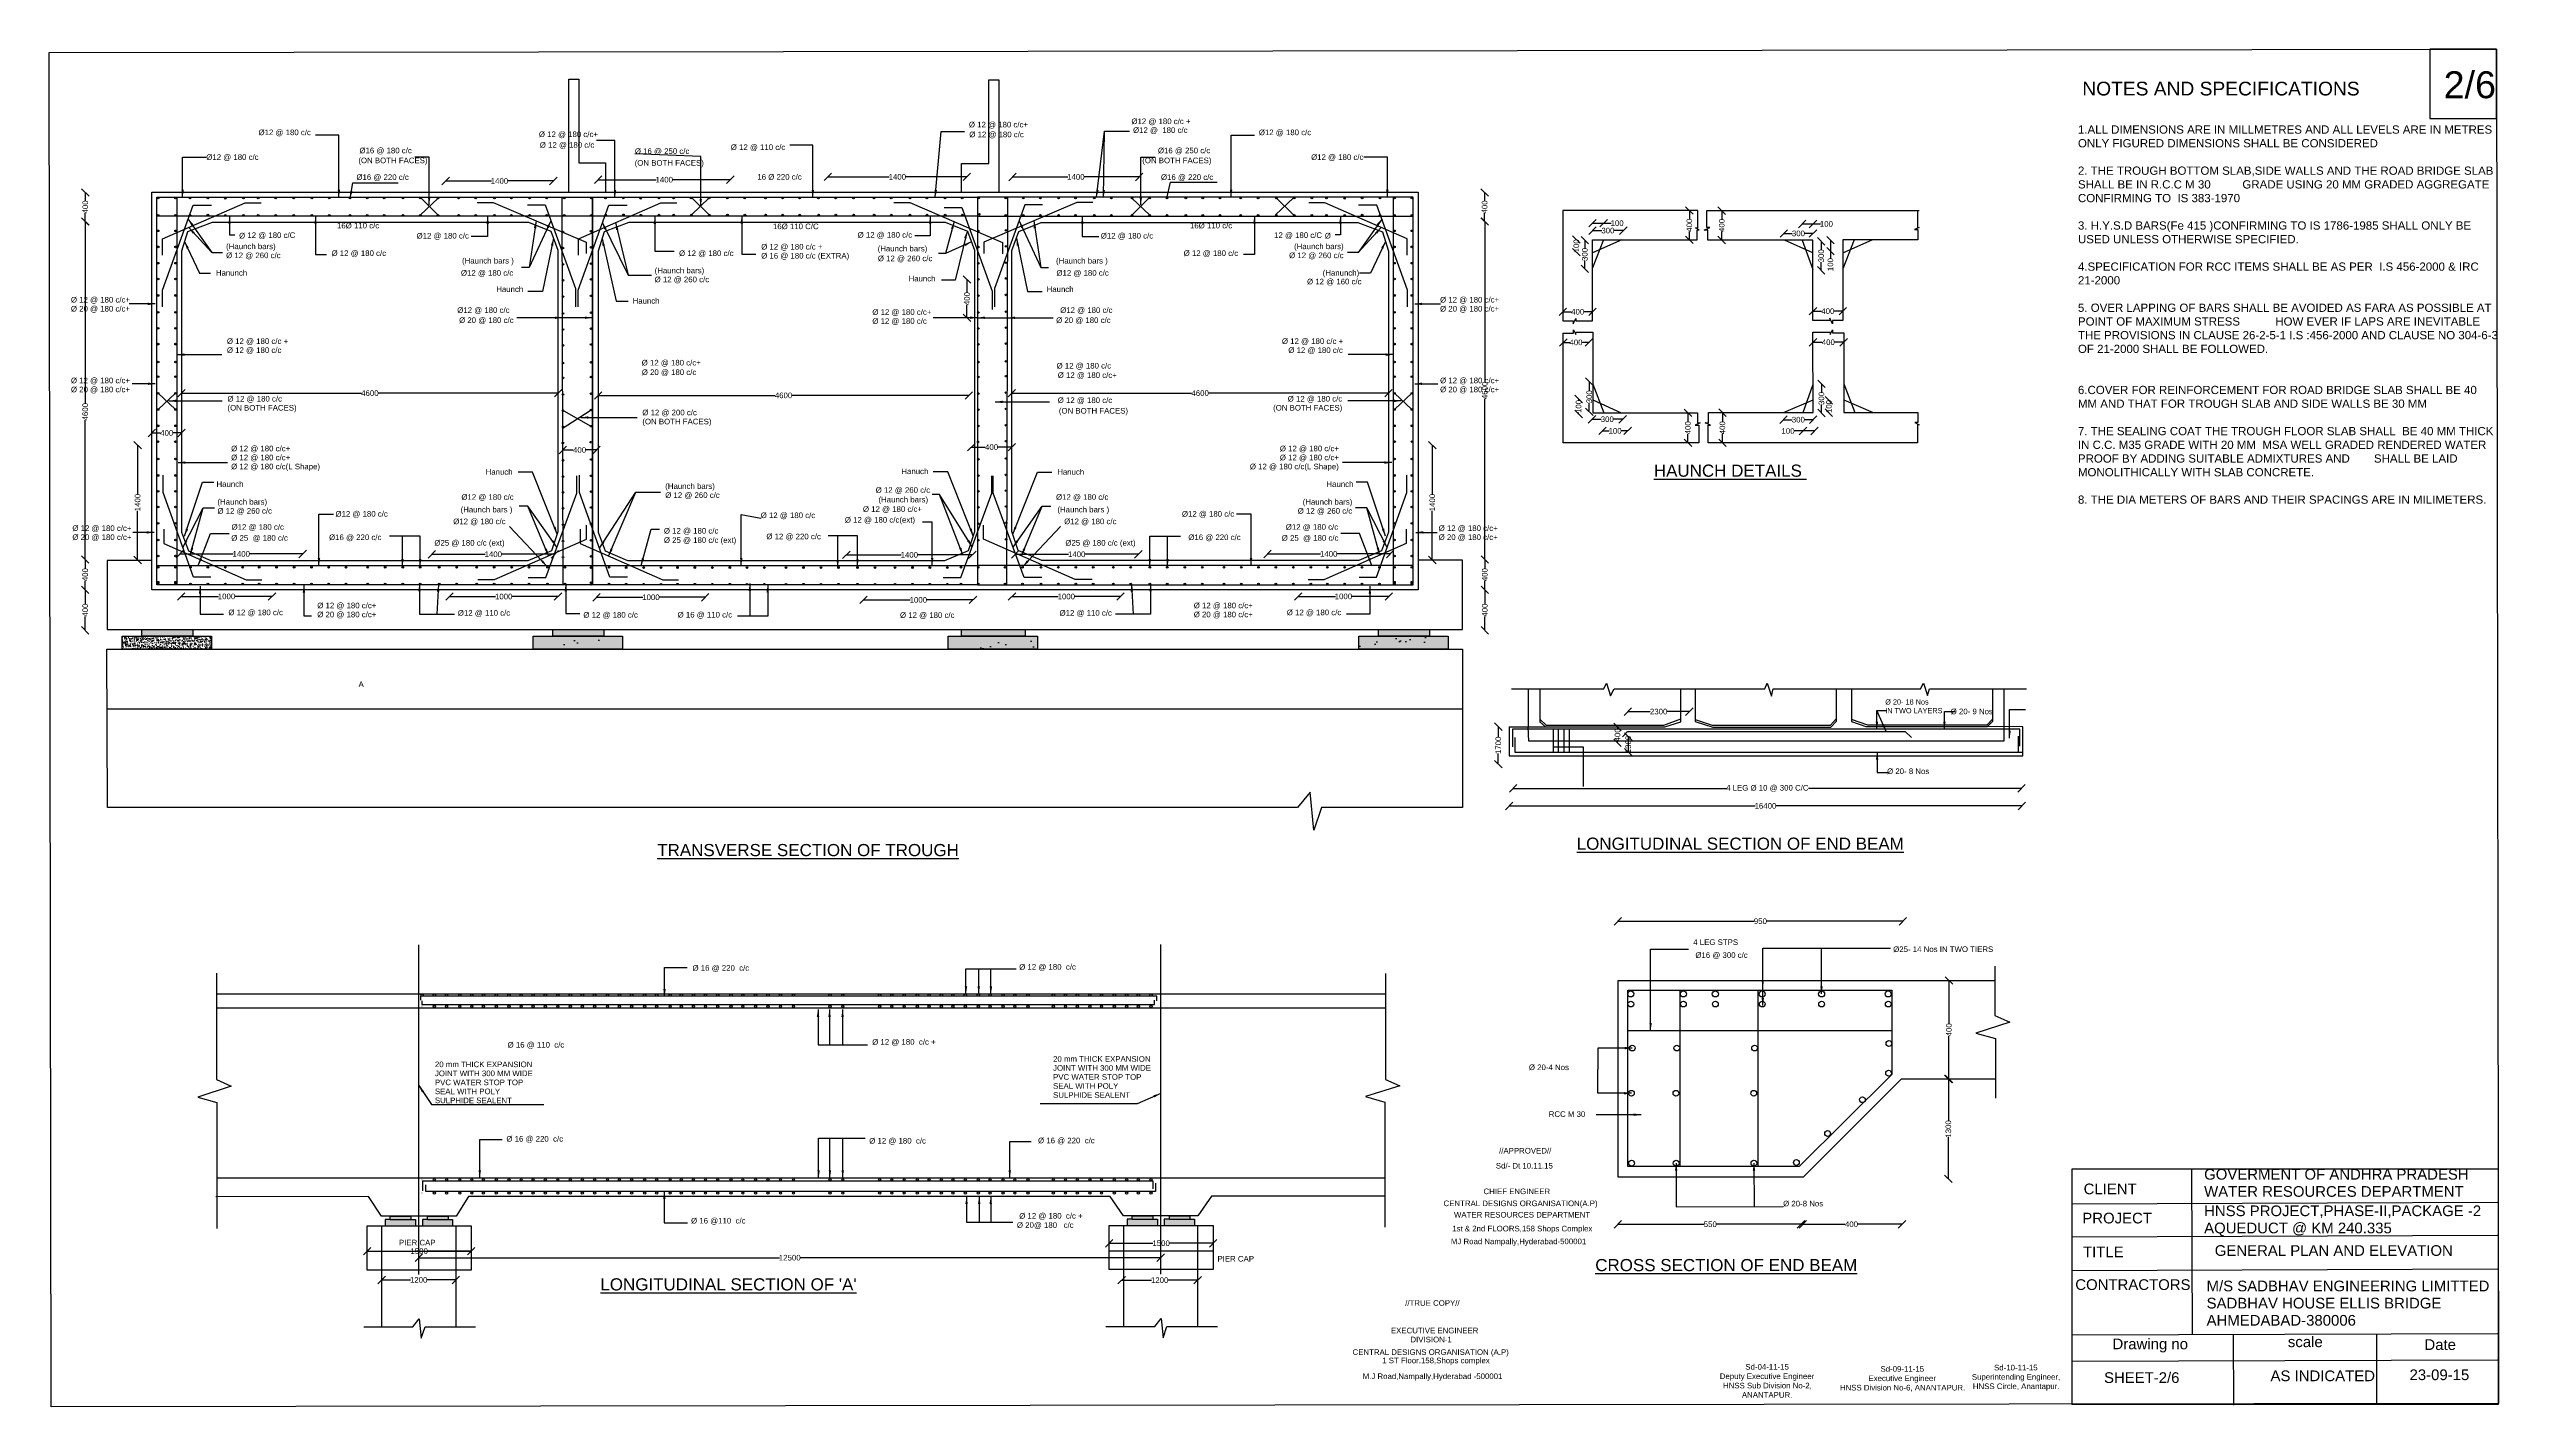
# Model space of a CAD drawing. Header units: millimetres. Extents: x 5124 to 3414126, y 2311 to 10524662.
# Drawn here: x 3381297 to 3414126, y 10506496 to 10524662 of the extents above.
import ezdxf

# ---------------------------------------------------------------- set-up
doc = ezdxf.new("R2010")
doc.units = ezdxf.units.MM
doc.header["$MEASUREMENT"] = 0
for name, color, linetype in [('DIMENSION', 7, 'Continuous'), ('DRAWING', 7, 'Continuous'), ('TEXT', 7, 'Continuous')]:
    doc.layers.add(name, color=color, linetype=linetype)
doc.styles.get("Standard").update_dxf_attribs({"font": 'arial.ttf', "height": 75})
doc.dimstyles.get("Standard").update_dxf_attribs({"dimtxt": 75, "dimasz": 100, "dimexe": 0.18, "dimexo": 0.0625, "dimgap": 0.09, "dimtad": 0, "dimdec": 0, "dimzin": 0, "dimdsep": 46, "dimtxsty": 'Standard', "dimblk": 'OBLIQUE', "dimcen": 0.09, "dimse1": 1, "dimse2": 1, "dimadec": 0, "dimazin": 0, "dimtfac": 1, "dimtdec": 0, "dimtofl": 0, "dimtmove": 0, "dimatfit": 3, "dimfxl": 0, "dimtolj": 1, "dimtzin": 0, "dimarcsym": 0})
pattern_1 = [(37.5, (0, 0), (-15.74834, 481.705942), [0, -380, 0, -425, 0, -406.25]), (7.5, (0, 0), (442.444176, 705.536516), [0, -205, 0, -342.5, 0, -131.25]), (327.5, (-307.5, 0), (778.535465, 1.414763), [0, -125, 0, -450, 0, -587.5]), (317.5, (-307.5, 0), (751.53165, 219.41889), [0, -62.5, 0, -295, 0, -337.5])]
pattern_2 = [(50, (0, 0), (71.72601826, -6.2752135), [7.5, -82.5]), (355, (0, 0), (-13.87513336, 75.21921337), [6, -66]), (100.4514, (5.98, -0.52), (57.85093817, 68.9439542), [6.374019, -70.1142112]), (46.1842, (0, 20), (106.72410486, -16.5519014), [11.25, -123.75]), (96.6356, (8.89, 18.62), (93.4662706, 97.4117871), [9.5610288, -105.1713]), (351.1842, (0, 20), (93.4661945, 97.4118601), [9, -99]), (21, (10, 15), (59.6907052, -40.26188907), [7.5, -82.5]), (326, (10, 15), (24.3315332, 72.5150045), [6, -66]), (71.4514, (14.974, 11.645), (84.02226286, 32.25304967), [6.374019, -70.1142112]), (37.5, (0, 0), (1.21598553, 33.289385383), [0, -65.2, 0, -67, 0, -66.25]), (7.5, (0, 0), (26.30695374, 39.44117119), [0, -38.2, 0, -63.7, 0, -25.25]), (327.5, (-22.3, 0), (53.38224362, -2.255487173), [0, -25, 0, -78, 0, -103.5]), (317.5, (-32.3, 0), (58.31861693, 10.01049823), [0, -32.5, 0, -51.8, 0, -73.5])]

# ---------------------------------------------------------------- blocks, each defined once
blk = doc.blocks.new('_Oblique')
at = {"color": 0, "linetype": 'ByBlock', "lineweight": -2}
blk.add_line((-0.5, -0.5), (0.5, 0.5), dxfattribs=at)
blk = doc.blocks.new('*D4')
at = {"layer": 'Defpoints', "color": 0, "transparency": 16777216}
for p in [(3381781, 10517426), (3381783, 10517426), (3381783, 10516886)]:
    blk.add_point(p, dxfattribs=at)
at = {"layer": 'DIMENSION', "color": 0, "lineweight": -2, "transparency": 16777216}
for p, q in [((3381781, 10517426), (3381781, 10517240)), ((3381781, 10516886), (3381781, 10517072))]:
    blk.add_line(p, q, dxfattribs=at)
at = {"layer": 'DIMENSION', "color": 0, "lineweight": -2, "transparency": 16777216, "xscale": 100, "yscale": 100, "zscale": 100}
for p, rotation in [((3381781, 10517426), 90), ((3381781, 10516886), 270)]:
    blk.add_blockref('_Oblique', p, dxfattribs=dict(at, rotation=rotation))
at = {"layer": 'DIMENSION', "color": 0, "transparency": 16777216, "insert": (3381781, 10517156), "char_height": 75, "attachment_point": 5, "rotation": 90}
blk.add_mtext('\\A1;400', dxfattribs=at)
blk = doc.blocks.new('*D5')
at = {"layer": 'Defpoints', "color": 0, "transparency": 16777216}
for p in [(3381781, 10517834), (3381781, 10517834), (3381781, 10517426)]:
    blk.add_point(p, dxfattribs=at)
at = {"layer": 'DIMENSION', "color": 0, "lineweight": -2, "transparency": 16777216}
for p, q in [((3381781, 10517834), (3381781, 10517714)), ((3381781, 10517426), (3381781, 10517546))]:
    blk.add_line(p, q, dxfattribs=at)
at = {"layer": 'DIMENSION', "color": 0, "lineweight": -2, "transparency": 16777216, "xscale": 100, "yscale": 100, "zscale": 100}
for p, rotation in [((3381781, 10517834), 90), ((3381781, 10517426), 270)]:
    blk.add_blockref('_Oblique', p, dxfattribs=dict(at, rotation=rotation))
at = {"layer": 'DIMENSION', "color": 0, "transparency": 16777216, "insert": (3381781, 10517630), "char_height": 75, "attachment_point": 5, "rotation": 90}
blk.add_mtext('\\A1;400', dxfattribs=at)
blk = doc.blocks.new('*D6')
at = {"layer": 'Defpoints', "color": 0, "transparency": 16777216}
for p in [(3381781, 10522355), (3381781, 10522355), (3381781, 10517834)]:
    blk.add_point(p, dxfattribs=at)
at = {"layer": 'DIMENSION', "color": 0, "lineweight": -2, "transparency": 16777216}
for p, q in [((3381781, 10522355), (3381781, 10519923)), ((3381781, 10517834), (3381781, 10519696))]:
    blk.add_line(p, q, dxfattribs=at)
at = {"layer": 'DIMENSION', "color": 0, "lineweight": -2, "transparency": 16777216, "xscale": 100, "yscale": 100, "zscale": 100}
for p, rotation in [((3381781, 10522355), 90), ((3381781, 10517834), 270)]:
    blk.add_blockref('_Oblique', p, dxfattribs=dict(at, rotation=rotation))
at = {"layer": 'DIMENSION', "color": 0, "transparency": 16777216, "insert": (3381781, 10519810), "char_height": 75, "attachment_point": 5, "rotation": 90}
blk.add_mtext('\\A1;4600', dxfattribs=at)
blk = doc.blocks.new('*D7')
at = {"layer": 'Defpoints', "color": 0, "transparency": 16777216}
for p in [(3381781, 10522743), (3381782, 10522743), (3381781, 10522355)]:
    blk.add_point(p, dxfattribs=at)
at = {"layer": 'DIMENSION', "color": 0, "lineweight": -2, "transparency": 16777216}
for p, q in [((3381782, 10522743), (3381782, 10522633)), ((3381782, 10522355), (3381782, 10522465))]:
    blk.add_line(p, q, dxfattribs=at)
at = {"layer": 'DIMENSION', "color": 0, "lineweight": -2, "transparency": 16777216, "xscale": 100, "yscale": 100, "zscale": 100}
for p, rotation in [((3381782, 10522743), 90), ((3381782, 10522355), 270)]:
    blk.add_blockref('_Oblique', p, dxfattribs=dict(at, rotation=rotation))
at = {"layer": 'DIMENSION', "color": 0, "transparency": 16777216, "insert": (3381782, 10522549), "char_height": 75, "attachment_point": 5, "rotation": 90}
blk.add_mtext('\\A1;400', dxfattribs=at)
blk = doc.blocks.new('*D8')
at = {"layer": 'Defpoints', "color": 0, "transparency": 16777216}
for p in [(3382482, 10519363), (3382495, 10519363), (3382495, 10517826)]:
    blk.add_point(p, dxfattribs=at)
at = {"layer": 'DIMENSION', "color": 0, "lineweight": -2, "transparency": 16777216}
for p, q in [((3382482, 10519363), (3382482, 10518703)), ((3382482, 10517826), (3382482, 10518486))]:
    blk.add_line(p, q, dxfattribs=at)
at = {"layer": 'DIMENSION', "color": 0, "lineweight": -2, "transparency": 16777216, "xscale": 100, "yscale": 100, "zscale": 100}
for p, rotation in [((3382482, 10519363), 90), ((3382482, 10517826), 270)]:
    blk.add_blockref('_Oblique', p, dxfattribs=dict(at, rotation=rotation))
at = {"layer": 'DIMENSION', "color": 0, "transparency": 16777216, "insert": (3382482, 10518595), "char_height": 75, "attachment_point": 5, "rotation": 90}
blk.add_mtext('\\A1;1400', dxfattribs=at)
blk = doc.blocks.new('*D9')
at = {"layer": 'Defpoints', "color": 0, "transparency": 16777216}
for p in [(3383064, 10517336), (3384279, 10517339), (3384279, 10517336)]:
    blk.add_point(p, dxfattribs=at)
at = {"layer": 'DIMENSION', "color": 0, "lineweight": -2, "transparency": 16777216}
for p, q in [((3383064, 10517339), (3383563, 10517339)), ((3384279, 10517339), (3383780, 10517339))]:
    blk.add_line(p, q, dxfattribs=at)
at = {"layer": 'DIMENSION', "color": 0, "lineweight": -2, "transparency": 16777216, "xscale": 100, "yscale": 100, "zscale": 100, "rotation": 180}
blk.add_blockref('_Oblique', (3383064, 10517339), dxfattribs=at)
at = {"layer": 'DIMENSION', "color": 0, "lineweight": -2, "transparency": 16777216, "xscale": 100, "yscale": 100, "zscale": 100}
blk.add_blockref('_Oblique', (3384279, 10517339), dxfattribs=at)
at = {"layer": 'DIMENSION', "color": 0, "transparency": 16777216, "insert": (3383671, 10517339), "char_height": 75, "attachment_point": 5}
blk.add_mtext('\\A1;1000', dxfattribs=at)
blk = doc.blocks.new('*D10')
at = {"layer": 'Defpoints', "color": 0, "transparency": 16777216}
for p in [(3383047, 10517896), (3384689, 10517907), (3384689, 10517896)]:
    blk.add_point(p, dxfattribs=at)
at = {"layer": 'DIMENSION', "color": 0, "lineweight": -2, "transparency": 16777216}
for p, q in [((3383047, 10517907), (3383759, 10517907)), ((3384689, 10517907), (3383976, 10517907))]:
    blk.add_line(p, q, dxfattribs=at)
at = {"layer": 'DIMENSION', "color": 0, "lineweight": -2, "transparency": 16777216, "xscale": 100, "yscale": 100, "zscale": 100, "rotation": 180}
blk.add_blockref('_Oblique', (3383047, 10517907), dxfattribs=at)
at = {"layer": 'DIMENSION', "color": 0, "lineweight": -2, "transparency": 16777216, "xscale": 100, "yscale": 100, "zscale": 100}
blk.add_blockref('_Oblique', (3384689, 10517907), dxfattribs=at)
at = {"layer": 'DIMENSION', "color": 0, "transparency": 16777216, "insert": (3383868, 10517907), "char_height": 75, "attachment_point": 5}
blk.add_mtext('\\A1;1400', dxfattribs=at)
blk = doc.blocks.new('*D11')
at = {"layer": 'Defpoints', "color": 0, "transparency": 16777216}
for p in [(3383070, 10520080), (3388107, 10520080), (3388107, 10520058)]:
    blk.add_point(p, dxfattribs=at)
at = {"layer": 'DIMENSION', "color": 0, "lineweight": -2, "transparency": 16777216}
for p, q in [((3383070, 10520058), (3385475, 10520058)), ((3388107, 10520058), (3385702, 10520058))]:
    blk.add_line(p, q, dxfattribs=at)
at = {"layer": 'DIMENSION', "color": 0, "lineweight": -2, "transparency": 16777216, "xscale": 100, "yscale": 100, "zscale": 100, "rotation": 180}
blk.add_blockref('_Oblique', (3383070, 10520058), dxfattribs=at)
at = {"layer": 'DIMENSION', "color": 0, "lineweight": -2, "transparency": 16777216, "xscale": 100, "yscale": 100, "zscale": 100}
blk.add_blockref('_Oblique', (3388107, 10520058), dxfattribs=at)
at = {"layer": 'DIMENSION', "color": 0, "transparency": 16777216, "insert": (3385589, 10520058), "char_height": 75, "attachment_point": 5}
blk.add_mtext('\\A1;4600', dxfattribs=at)
blk = doc.blocks.new('*D12')
at = {"layer": 'Defpoints', "color": 0, "transparency": 16777216}
for p in [(3386654, 10517337), (3386654, 10517320), (3388106, 10517320)]:
    blk.add_point(p, dxfattribs=at)
at = {"layer": 'DIMENSION', "color": 0, "lineweight": -2, "transparency": 16777216}
for p, q in [((3386654, 10517337), (3387271, 10517337)), ((3388106, 10517337), (3387488, 10517337))]:
    blk.add_line(p, q, dxfattribs=at)
at = {"layer": 'DIMENSION', "color": 0, "lineweight": -2, "transparency": 16777216, "xscale": 100, "yscale": 100, "zscale": 100, "rotation": 180}
blk.add_blockref('_Oblique', (3386654, 10517337), dxfattribs=at)
at = {"layer": 'DIMENSION', "color": 0, "lineweight": -2, "transparency": 16777216, "xscale": 100, "yscale": 100, "zscale": 100}
blk.add_blockref('_Oblique', (3388106, 10517337), dxfattribs=at)
at = {"layer": 'DIMENSION', "color": 0, "transparency": 16777216, "insert": (3387380, 10517337), "char_height": 75, "attachment_point": 5}
blk.add_mtext('\\A1;1000', dxfattribs=at)
blk = doc.blocks.new('*D13')
at = {"layer": 'Defpoints', "color": 0, "transparency": 16777216}
for p in [(3386417, 10517918), (3386417, 10517902), (3388064, 10517918)]:
    blk.add_point(p, dxfattribs=at)
at = {"layer": 'DIMENSION', "color": 0, "lineweight": -2, "transparency": 16777216}
for p, q in [((3386417, 10517902), (3387132, 10517902)), ((3388064, 10517902), (3387349, 10517902))]:
    blk.add_line(p, q, dxfattribs=at)
at = {"layer": 'DIMENSION', "color": 0, "lineweight": -2, "transparency": 16777216, "xscale": 100, "yscale": 100, "zscale": 100, "rotation": 180}
blk.add_blockref('_Oblique', (3386417, 10517902), dxfattribs=at)
at = {"layer": 'DIMENSION', "color": 0, "lineweight": -2, "transparency": 16777216, "xscale": 100, "yscale": 100, "zscale": 100}
blk.add_blockref('_Oblique', (3388064, 10517902), dxfattribs=at)
at = {"layer": 'DIMENSION', "color": 0, "transparency": 16777216, "insert": (3387240, 10517902), "char_height": 75, "attachment_point": 5}
blk.add_mtext('\\A1;1400', dxfattribs=at)
blk = doc.blocks.new('*D14')
at = {"layer": 'Defpoints', "color": 0, "transparency": 16777216}
for p in [(3382673, 10519526), (3382673, 10519465), (3383070, 10519492)]:
    blk.add_point(p, dxfattribs=at)
at = {"layer": 'DIMENSION', "color": 0, "lineweight": -2, "transparency": 16777216}
for p, q in [((3382673, 10519526), (3382787, 10519526)), ((3383070, 10519526), (3382955, 10519526))]:
    blk.add_line(p, q, dxfattribs=at)
at = {"layer": 'DIMENSION', "color": 0, "lineweight": -2, "transparency": 16777216, "xscale": 100, "yscale": 100, "zscale": 100, "rotation": 180}
blk.add_blockref('_Oblique', (3382673, 10519526), dxfattribs=at)
at = {"layer": 'DIMENSION', "color": 0, "lineweight": -2, "transparency": 16777216, "xscale": 100, "yscale": 100, "zscale": 100}
blk.add_blockref('_Oblique', (3383070, 10519526), dxfattribs=at)
at = {"layer": 'DIMENSION', "color": 0, "transparency": 16777216, "insert": (3382871, 10519526), "char_height": 75, "attachment_point": 5}
blk.add_mtext('\\A1;400', dxfattribs=at)
blk = doc.blocks.new('*D15')
at = {"layer": 'Defpoints', "color": 0, "transparency": 16777216}
for p in [(3386603, 10522897), (3388043, 10522897), (3388043, 10522897)]:
    blk.add_point(p, dxfattribs=at)
at = {"layer": 'DIMENSION', "color": 0, "lineweight": -2, "transparency": 16777216}
for p, q in [((3386603, 10522897), (3387215, 10522897)), ((3388043, 10522897), (3387431, 10522897))]:
    blk.add_line(p, q, dxfattribs=at)
at = {"layer": 'DIMENSION', "color": 0, "lineweight": -2, "transparency": 16777216, "xscale": 100, "yscale": 100, "zscale": 100, "rotation": 180}
blk.add_blockref('_Oblique', (3386603, 10522897), dxfattribs=at)
at = {"layer": 'DIMENSION', "color": 0, "lineweight": -2, "transparency": 16777216, "xscale": 100, "yscale": 100, "zscale": 100}
blk.add_blockref('_Oblique', (3388043, 10522897), dxfattribs=at)
at = {"layer": 'DIMENSION', "color": 0, "transparency": 16777216, "insert": (3387323, 10522897), "char_height": 75, "attachment_point": 5}
blk.add_mtext('\\A1;1400', dxfattribs=at)
blk = doc.blocks.new('*D16')
at = {"layer": 'Defpoints', "color": 0, "transparency": 16777216}
for p in [(3404502, 10519798), (3404899, 10519798), (3404899, 10519703)]:
    blk.add_point(p, dxfattribs=at)
at = {"layer": 'DIMENSION', "color": 0, "lineweight": -2, "transparency": 16777216}
for p, q in [((3404502, 10519703), (3404617, 10519703)), ((3404899, 10519703), (3404783, 10519703))]:
    blk.add_line(p, q, dxfattribs=at)
at = {"layer": 'DIMENSION', "color": 0, "lineweight": -2, "transparency": 16777216, "xscale": 100, "yscale": 100, "zscale": 100, "rotation": 180}
blk.add_blockref('_Oblique', (3404502, 10519703), dxfattribs=at)
at = {"layer": 'DIMENSION', "color": 0, "lineweight": -2, "transparency": 16777216, "xscale": 100, "yscale": 100, "zscale": 100}
blk.add_blockref('_Oblique', (3404899, 10519703), dxfattribs=at)
at = {"layer": 'DIMENSION', "color": 0, "transparency": 16777216, "insert": (3404700, 10519703), "char_height": 75, "attachment_point": 5}
blk.add_mtext('\\A1;300', dxfattribs=at)
blk = doc.blocks.new('*D17')
at = {"layer": 'Defpoints', "color": 0, "transparency": 16777216}
for p in [(3404763, 10519544), (3404917, 10519552), (3404917, 10519544)]:
    blk.add_point(p, dxfattribs=at)
at = {"layer": 'DIMENSION', "color": 0, "lineweight": -2, "transparency": 16777216}
for p, q in [((3404763, 10519552), (3404641, 10519552)), ((3404917, 10519552), (3404763, 10519552))]:
    blk.add_line(p, q, dxfattribs=at)
at = {"layer": 'DIMENSION', "color": 0, "lineweight": -2, "transparency": 16777216, "xscale": 100, "yscale": 100, "zscale": 100, "rotation": 180}
blk.add_blockref('_Oblique', (3404763, 10519552), dxfattribs=at)
at = {"layer": 'DIMENSION', "color": 0, "lineweight": -2, "transparency": 16777216, "xscale": 100, "yscale": 100, "zscale": 100}
blk.add_blockref('_Oblique', (3404917, 10519552), dxfattribs=at)
at = {"layer": 'DIMENSION', "color": 0, "transparency": 16777216, "insert": (3404562, 10519552), "char_height": 75, "attachment_point": 5}
blk.add_mtext('\\A1;100', dxfattribs=at)
blk = doc.blocks.new('*D18')
at = {"layer": 'Defpoints', "color": 0, "transparency": 16777216}
for p in [(3405109, 10519963), (3405109, 10519797), (3405109, 10519797)]:
    blk.add_point(p, dxfattribs=at)
at = {"layer": 'DIMENSION', "color": 0, "lineweight": -2, "transparency": 16777216}
for p, q in [((3405109, 10519963), (3405109, 10519959)), ((3405109, 10519797), (3405109, 10519800))]:
    blk.add_line(p, q, dxfattribs=at)
at = {"layer": 'DIMENSION', "color": 0, "lineweight": -2, "transparency": 16777216, "xscale": 100, "yscale": 100, "zscale": 100}
for p, rotation in [((3405109, 10519963), 90), ((3405109, 10519797), 270)]:
    blk.add_blockref('_Oblique', p, dxfattribs=dict(at, rotation=rotation))
at = {"layer": 'DIMENSION', "color": 0, "transparency": 16777216, "insert": (3405109, 10519880), "char_height": 75, "attachment_point": 5, "rotation": 90}
blk.add_mtext('\\A1;100', dxfattribs=at)
blk = doc.blocks.new('*D19')
at = {"layer": 'Defpoints', "color": 0, "transparency": 16777216}
for p in [(3404992, 10520183), (3405009, 10520183), (3404992, 10519792)]:
    blk.add_point(p, dxfattribs=at)
at = {"layer": 'DIMENSION', "color": 0, "lineweight": -2, "transparency": 16777216}
for p, q in [((3405009, 10520183), (3405009, 10520071)), ((3405009, 10519792), (3405009, 10519905))]:
    blk.add_line(p, q, dxfattribs=at)
at = {"layer": 'DIMENSION', "color": 0, "lineweight": -2, "transparency": 16777216, "xscale": 100, "yscale": 100, "zscale": 100}
for p, rotation in [((3405009, 10520183), 90), ((3405009, 10519792), 270)]:
    blk.add_blockref('_Oblique', p, dxfattribs=dict(at, rotation=rotation))
at = {"layer": 'DIMENSION', "color": 0, "transparency": 16777216, "insert": (3405009, 10519988), "char_height": 75, "attachment_point": 5, "rotation": 90}
blk.add_mtext('\\A1;300', dxfattribs=at)
blk = doc.blocks.new('*D20')
at = {"layer": 'Defpoints', "color": 0, "transparency": 16777216}
for p in [(3404896, 10520739), (3405306, 10520739), (3405306, 10520739)]:
    blk.add_point(p, dxfattribs=at)
at = {"layer": 'DIMENSION', "color": 0, "lineweight": -2, "transparency": 16777216}
for p, q in [((3404896, 10520739), (3405017, 10520739)), ((3405306, 10520739), (3405185, 10520739))]:
    blk.add_line(p, q, dxfattribs=at)
at = {"layer": 'DIMENSION', "color": 0, "lineweight": -2, "transparency": 16777216, "xscale": 100, "yscale": 100, "zscale": 100, "rotation": 180}
blk.add_blockref('_Oblique', (3404896, 10520739), dxfattribs=at)
at = {"layer": 'DIMENSION', "color": 0, "lineweight": -2, "transparency": 16777216, "xscale": 100, "yscale": 100, "zscale": 100}
blk.add_blockref('_Oblique', (3405306, 10520739), dxfattribs=at)
at = {"layer": 'DIMENSION', "color": 0, "transparency": 16777216, "insert": (3405101, 10520739), "char_height": 75, "attachment_point": 5}
blk.add_mtext('\\A1;400', dxfattribs=at)
blk = doc.blocks.new('*D21')
at = {"layer": 'Defpoints', "color": 0, "transparency": 16777216}
for p in [(3404896, 10521155), (3405295, 10521155), (3405295, 10521155)]:
    blk.add_point(p, dxfattribs=at)
at = {"layer": 'DIMENSION', "color": 0, "lineweight": -2, "transparency": 16777216}
for p, q in [((3404896, 10521155), (3405011, 10521155)), ((3405295, 10521155), (3405180, 10521155))]:
    blk.add_line(p, q, dxfattribs=at)
at = {"layer": 'DIMENSION', "color": 0, "lineweight": -2, "transparency": 16777216, "xscale": 100, "yscale": 100, "zscale": 100, "rotation": 180}
blk.add_blockref('_Oblique', (3404896, 10521155), dxfattribs=at)
at = {"layer": 'DIMENSION', "color": 0, "lineweight": -2, "transparency": 16777216, "xscale": 100, "yscale": 100, "zscale": 100}
blk.add_blockref('_Oblique', (3405295, 10521155), dxfattribs=at)
at = {"layer": 'DIMENSION', "color": 0, "transparency": 16777216, "insert": (3405095, 10521155), "char_height": 75, "attachment_point": 5}
blk.add_mtext('\\A1;400', dxfattribs=at)
blk = doc.blocks.new('*D22')
at = {"layer": 'Defpoints', "color": 0, "transparency": 16777216}
for p in [(3405004, 10522089), (3405006, 10522089), (3405004, 10521701)]:
    blk.add_point(p, dxfattribs=at)
at = {"layer": 'DIMENSION', "color": 0, "lineweight": -2, "transparency": 16777216}
for p, q in [((3405006, 10522089), (3405006, 10521978)), ((3405006, 10521701), (3405006, 10521812))]:
    blk.add_line(p, q, dxfattribs=at)
at = {"layer": 'DIMENSION', "color": 0, "lineweight": -2, "transparency": 16777216, "xscale": 100, "yscale": 100, "zscale": 100}
for p, rotation in [((3405006, 10522089), 90), ((3405006, 10521701), 270)]:
    blk.add_blockref('_Oblique', p, dxfattribs=dict(at, rotation=rotation))
at = {"layer": 'DIMENSION', "color": 0, "transparency": 16777216, "insert": (3405006, 10521895), "char_height": 75, "attachment_point": 5, "rotation": 90}
blk.add_mtext('\\A1;300', dxfattribs=at)
blk = doc.blocks.new('*D23')
at = {"layer": 'Defpoints', "color": 0, "transparency": 16777216}
for p in [(3405109, 10522104), (3405109, 10521957), (3405129, 10521957)]:
    blk.add_point(p, dxfattribs=at)
at = {"layer": 'DIMENSION', "color": 0, "lineweight": -2, "transparency": 16777216}
for p, q in [((3405129, 10522104), (3405129, 10521957)), ((3405129, 10521957), (3405129, 10521857))]:
    blk.add_line(p, q, dxfattribs=at)
at = {"layer": 'DIMENSION', "color": 0, "lineweight": -2, "transparency": 16777216, "xscale": 100, "yscale": 100, "zscale": 100}
for p, rotation in [((3405129, 10522104), 90), ((3405129, 10521957), 270)]:
    blk.add_blockref('_Oblique', p, dxfattribs=dict(at, rotation=rotation))
at = {"layer": 'DIMENSION', "color": 0, "transparency": 16777216, "insert": (3405129, 10521778), "char_height": 75, "attachment_point": 5, "rotation": 90}
blk.add_mtext('\\A1;100', dxfattribs=at)
blk = doc.blocks.new('*D24')
at = {"layer": 'Defpoints', "color": 0, "transparency": 16777216}
for p in [(3404506, 10522107), (3404896, 10522195), (3404896, 10522107)]:
    blk.add_point(p, dxfattribs=at)
at = {"layer": 'DIMENSION', "color": 0, "lineweight": -2, "transparency": 16777216}
for p, q in [((3404506, 10522195), (3404618, 10522195)), ((3404896, 10522195), (3404784, 10522195))]:
    blk.add_line(p, q, dxfattribs=at)
at = {"layer": 'DIMENSION', "color": 0, "lineweight": -2, "transparency": 16777216, "xscale": 100, "yscale": 100, "zscale": 100, "rotation": 180}
blk.add_blockref('_Oblique', (3404506, 10522195), dxfattribs=at)
at = {"layer": 'DIMENSION', "color": 0, "lineweight": -2, "transparency": 16777216, "xscale": 100, "yscale": 100, "zscale": 100}
blk.add_blockref('_Oblique', (3404896, 10522195), dxfattribs=at)
at = {"layer": 'DIMENSION', "color": 0, "transparency": 16777216, "insert": (3404701, 10522195), "char_height": 75, "attachment_point": 5}
blk.add_mtext('\\A1;300', dxfattribs=at)
blk = doc.blocks.new('*D25')
at = {"layer": 'Defpoints', "color": 0, "transparency": 16777216}
for p in [(3404751, 10522327), (3404896, 10522327), (3404896, 10522322)]:
    blk.add_point(p, dxfattribs=at)
at = {"layer": 'DIMENSION', "color": 0, "lineweight": -2, "transparency": 16777216}
for p, q in [((3404751, 10522322), (3404896, 10522322)), ((3404896, 10522322), (3404996, 10522322))]:
    blk.add_line(p, q, dxfattribs=at)
at = {"layer": 'DIMENSION', "color": 0, "lineweight": -2, "transparency": 16777216, "xscale": 100, "yscale": 100, "zscale": 100, "rotation": 180}
blk.add_blockref('_Oblique', (3404751, 10522322), dxfattribs=at)
at = {"layer": 'DIMENSION', "color": 0, "lineweight": -2, "transparency": 16777216, "xscale": 100, "yscale": 100, "zscale": 100}
blk.add_blockref('_Oblique', (3404896, 10522322), dxfattribs=at)
at = {"layer": 'DIMENSION', "color": 0, "transparency": 16777216, "insert": (3405075, 10522322), "char_height": 75, "attachment_point": 5}
blk.add_mtext('\\A1;100', dxfattribs=at)
blk = doc.blocks.new('*D26')
at = {"layer": 'Defpoints', "color": 0, "transparency": 16777216}
for p in [(3403634, 10522500), (3403634, 10522107), (3403675, 10522107)]:
    blk.add_point(p, dxfattribs=at)
at = {"layer": 'DIMENSION', "color": 0, "lineweight": -2, "transparency": 16777216}
for p, q in [((3403675, 10522500), (3403675, 10522388)), ((3403675, 10522107), (3403675, 10522219))]:
    blk.add_line(p, q, dxfattribs=at)
at = {"layer": 'DIMENSION', "color": 0, "lineweight": -2, "transparency": 16777216, "xscale": 100, "yscale": 100, "zscale": 100}
for p, rotation in [((3403675, 10522500), 90), ((3403675, 10522107), 270)]:
    blk.add_blockref('_Oblique', p, dxfattribs=dict(at, rotation=rotation))
at = {"layer": 'DIMENSION', "color": 0, "transparency": 16777216, "insert": (3403675, 10522303), "char_height": 75, "attachment_point": 5, "rotation": 90}
blk.add_mtext('\\A1;400', dxfattribs=at)
blk = doc.blocks.new('*D27')
at = {"layer": 'Defpoints', "color": 0, "transparency": 16777216}
for p in [(3403180, 10522502), (3403218, 10522109), (3403242, 10522109)]:
    blk.add_point(p, dxfattribs=at)
at = {"layer": 'DIMENSION', "color": 0, "lineweight": -2, "transparency": 16777216}
for p, q in [((3403242, 10522502), (3403242, 10522390)), ((3403242, 10522109), (3403242, 10522221))]:
    blk.add_line(p, q, dxfattribs=at)
at = {"layer": 'DIMENSION', "color": 0, "lineweight": -2, "transparency": 16777216, "xscale": 100, "yscale": 100, "zscale": 100}
for p, rotation in [((3403242, 10522502), 90), ((3403242, 10522109), 270)]:
    blk.add_blockref('_Oblique', p, dxfattribs=dict(at, rotation=rotation))
at = {"layer": 'DIMENSION', "color": 0, "transparency": 16777216, "insert": (3403242, 10522305), "char_height": 75, "attachment_point": 5, "rotation": 90}
blk.add_mtext('\\A1;400', dxfattribs=at)
blk = doc.blocks.new('*D28')
at = {"layer": 'Defpoints', "color": 0, "transparency": 16777216}
for p in [(3401946, 10522109), (3402359, 10522233), (3402359, 10522109)]:
    blk.add_point(p, dxfattribs=at)
at = {"layer": 'DIMENSION', "color": 0, "lineweight": -2, "transparency": 16777216}
for p, q in [((3401946, 10522233), (3402070, 10522233)), ((3402359, 10522233), (3402235, 10522233))]:
    blk.add_line(p, q, dxfattribs=at)
at = {"layer": 'DIMENSION', "color": 0, "lineweight": -2, "transparency": 16777216, "xscale": 100, "yscale": 100, "zscale": 100, "rotation": 180}
blk.add_blockref('_Oblique', (3401946, 10522233), dxfattribs=at)
at = {"layer": 'DIMENSION', "color": 0, "lineweight": -2, "transparency": 16777216, "xscale": 100, "yscale": 100, "zscale": 100}
blk.add_blockref('_Oblique', (3402359, 10522233), dxfattribs=at)
at = {"layer": 'DIMENSION', "color": 0, "transparency": 16777216, "insert": (3402152, 10522233), "char_height": 75, "attachment_point": 5}
blk.add_mtext('\\A1;300', dxfattribs=at)
blk = doc.blocks.new('*D29')
at = {"layer": 'Defpoints', "color": 0, "transparency": 16777216}
for p in [(3401947, 10522332), (3402095, 10522332), (3402095, 10522332)]:
    blk.add_point(p, dxfattribs=at)
at = {"layer": 'DIMENSION', "color": 0, "lineweight": -2, "transparency": 16777216}
for p, q in [((3401947, 10522332), (3402095, 10522332)), ((3402095, 10522332), (3402195, 10522332))]:
    blk.add_line(p, q, dxfattribs=at)
at = {"layer": 'DIMENSION', "color": 0, "lineweight": -2, "transparency": 16777216, "xscale": 100, "yscale": 100, "zscale": 100, "rotation": 180}
blk.add_blockref('_Oblique', (3401947, 10522332), dxfattribs=at)
at = {"layer": 'DIMENSION', "color": 0, "lineweight": -2, "transparency": 16777216, "xscale": 100, "yscale": 100, "zscale": 100}
blk.add_blockref('_Oblique', (3402095, 10522332), dxfattribs=at)
at = {"layer": 'DIMENSION', "color": 0, "transparency": 16777216, "insert": (3402275, 10522332), "char_height": 75, "attachment_point": 5}
blk.add_mtext('\\A1;100', dxfattribs=at)
blk = doc.blocks.new('*D30')
at = {"layer": 'Defpoints', "color": 0, "transparency": 16777216}
for p in [(3401730, 10522115), (3401732, 10522115), (3401732, 10521944)]:
    blk.add_point(p, dxfattribs=at)
at = {"layer": 'DIMENSION', "color": 0, "lineweight": -2, "transparency": 16777216}
for p, q in [((3401730, 10522115), (3401730, 10522109)), ((3401730, 10521944), (3401730, 10521950))]:
    blk.add_line(p, q, dxfattribs=at)
at = {"layer": 'DIMENSION', "color": 0, "lineweight": -2, "transparency": 16777216, "xscale": 100, "yscale": 100, "zscale": 100}
for p, rotation in [((3401730, 10522115), 90), ((3401730, 10521944), 270)]:
    blk.add_blockref('_Oblique', p, dxfattribs=dict(at, rotation=rotation))
at = {"layer": 'DIMENSION', "color": 0, "transparency": 16777216, "insert": (3401730, 10522029), "char_height": 75, "attachment_point": 5, "rotation": 90}
blk.add_mtext('\\A1;100', dxfattribs=at)
blk = doc.blocks.new('*D31')
at = {"layer": 'Defpoints', "color": 0, "transparency": 16777216}
for p in [(3401840, 10522106), (3401840, 10521722), (3401843, 10521722)]:
    blk.add_point(p, dxfattribs=at)
at = {"layer": 'DIMENSION', "color": 0, "lineweight": -2, "transparency": 16777216}
for p, q in [((3401843, 10522106), (3401843, 10521997)), ((3401843, 10521722), (3401843, 10521831))]:
    blk.add_line(p, q, dxfattribs=at)
at = {"layer": 'DIMENSION', "color": 0, "lineweight": -2, "transparency": 16777216, "xscale": 100, "yscale": 100, "zscale": 100}
for p, rotation in [((3401843, 10522106), 90), ((3401843, 10521722), 270)]:
    blk.add_blockref('_Oblique', p, dxfattribs=dict(at, rotation=rotation))
at = {"layer": 'DIMENSION', "color": 0, "transparency": 16777216, "insert": (3401843, 10521914), "char_height": 75, "attachment_point": 5, "rotation": 90}
blk.add_mtext('\\A1;300', dxfattribs=at)
blk = doc.blocks.new('*D32')
at = {"layer": 'Defpoints', "color": 0, "transparency": 16777216}
for p in [(3401550, 10521147), (3401550, 10521147), (3401946, 10521147)]:
    blk.add_point(p, dxfattribs=at)
at = {"layer": 'DIMENSION', "color": 0, "lineweight": -2, "transparency": 16777216}
for p, q in [((3401550, 10521147), (3401664, 10521147)), ((3401946, 10521147), (3401832, 10521147))]:
    blk.add_line(p, q, dxfattribs=at)
at = {"layer": 'DIMENSION', "color": 0, "lineweight": -2, "transparency": 16777216, "xscale": 100, "yscale": 100, "zscale": 100, "rotation": 180}
blk.add_blockref('_Oblique', (3401550, 10521147), dxfattribs=at)
at = {"layer": 'DIMENSION', "color": 0, "lineweight": -2, "transparency": 16777216, "xscale": 100, "yscale": 100, "zscale": 100}
blk.add_blockref('_Oblique', (3401946, 10521147), dxfattribs=at)
at = {"layer": 'DIMENSION', "color": 0, "transparency": 16777216, "insert": (3401748, 10521147), "char_height": 75, "attachment_point": 5}
blk.add_mtext('\\A1;400', dxfattribs=at)
blk = doc.blocks.new('*D33')
at = {"layer": 'Defpoints', "color": 0, "transparency": 16777216}
for p in [(3401555, 10520737), (3401555, 10520732), (3401896, 10520732)]:
    blk.add_point(p, dxfattribs=at)
at = {"layer": 'DIMENSION', "color": 0, "lineweight": -2, "transparency": 16777216}
for p, q in [((3401555, 10520737), (3401641, 10520737)), ((3401896, 10520737), (3401810, 10520737))]:
    blk.add_line(p, q, dxfattribs=at)
at = {"layer": 'DIMENSION', "color": 0, "lineweight": -2, "transparency": 16777216, "xscale": 100, "yscale": 100, "zscale": 100, "rotation": 180}
blk.add_blockref('_Oblique', (3401555, 10520737), dxfattribs=at)
at = {"layer": 'DIMENSION', "color": 0, "lineweight": -2, "transparency": 16777216, "xscale": 100, "yscale": 100, "zscale": 100}
blk.add_blockref('_Oblique', (3401896, 10520737), dxfattribs=at)
at = {"layer": 'DIMENSION', "color": 0, "transparency": 16777216, "insert": (3401725, 10520737), "char_height": 75, "attachment_point": 5}
blk.add_mtext('\\A1;400', dxfattribs=at)
blk = doc.blocks.new('*D34')
at = {"layer": 'Defpoints', "color": 0, "transparency": 16777216}
for p in [(3401728, 10519981), (3401728, 10519779), (3401760, 10519779)]:
    blk.add_point(p, dxfattribs=at)
at = {"layer": 'DIMENSION', "color": 0, "lineweight": -2, "transparency": 16777216}
for p, q in [((3401760, 10519981), (3401760, 10519959)), ((3401760, 10519779), (3401760, 10519801))]:
    blk.add_line(p, q, dxfattribs=at)
at = {"layer": 'DIMENSION', "color": 0, "lineweight": -2, "transparency": 16777216, "xscale": 100, "yscale": 100, "zscale": 100}
for p, rotation in [((3401760, 10519981), 90), ((3401760, 10519779), 270)]:
    blk.add_blockref('_Oblique', p, dxfattribs=dict(at, rotation=rotation))
at = {"layer": 'DIMENSION', "color": 0, "transparency": 16777216, "insert": (3401760, 10519880), "char_height": 75, "attachment_point": 5, "rotation": 90}
blk.add_mtext('\\A1;100', dxfattribs=at)
blk = doc.blocks.new('*D35')
at = {"layer": 'Defpoints', "color": 0, "transparency": 16777216}
for p in [(3401886, 10520212), (3401903, 10520212), (3401886, 10519808)]:
    blk.add_point(p, dxfattribs=at)
at = {"layer": 'DIMENSION', "color": 0, "lineweight": -2, "transparency": 16777216}
for p, q in [((3401903, 10520212), (3401903, 10520093)), ((3401903, 10519808), (3401903, 10519928))]:
    blk.add_line(p, q, dxfattribs=at)
at = {"layer": 'DIMENSION', "color": 0, "lineweight": -2, "transparency": 16777216, "xscale": 100, "yscale": 100, "zscale": 100}
for p, rotation in [((3401903, 10520212), 90), ((3401903, 10519808), 270)]:
    blk.add_blockref('_Oblique', p, dxfattribs=dict(at, rotation=rotation))
at = {"layer": 'DIMENSION', "color": 0, "transparency": 16777216, "insert": (3401903, 10520010), "char_height": 75, "attachment_point": 5, "rotation": 90}
blk.add_mtext('\\A1;300', dxfattribs=at)
blk = doc.blocks.new('*D36')
at = {"layer": 'Defpoints', "color": 0, "transparency": 16777216}
for p in [(3401940, 10519670), (3402349, 10519709), (3402349, 10519670)]:
    blk.add_point(p, dxfattribs=at)
at = {"layer": 'DIMENSION', "color": 0, "lineweight": -2, "transparency": 16777216}
for p, q in [((3401940, 10519709), (3402062, 10519709)), ((3402349, 10519709), (3402227, 10519709))]:
    blk.add_line(p, q, dxfattribs=at)
at = {"layer": 'DIMENSION', "color": 0, "lineweight": -2, "transparency": 16777216, "xscale": 100, "yscale": 100, "zscale": 100, "rotation": 180}
blk.add_blockref('_Oblique', (3401940, 10519709), dxfattribs=at)
at = {"layer": 'DIMENSION', "color": 0, "lineweight": -2, "transparency": 16777216, "xscale": 100, "yscale": 100, "zscale": 100}
blk.add_blockref('_Oblique', (3402349, 10519709), dxfattribs=at)
at = {"layer": 'DIMENSION', "color": 0, "transparency": 16777216, "insert": (3402144, 10519709), "char_height": 75, "attachment_point": 5}
blk.add_mtext('\\A1;300', dxfattribs=at)
blk = doc.blocks.new('*D37')
at = {"layer": 'Defpoints', "color": 0, "transparency": 16777216}
for p in [(3402079, 10519553), (3402079, 10519550), (3402417, 10519550)]:
    blk.add_point(p, dxfattribs=at)
at = {"layer": 'DIMENSION', "color": 0, "lineweight": -2, "transparency": 16777216}
for p, q in [((3402079, 10519553), (3402169, 10519553)), ((3402417, 10519553), (3402327, 10519553))]:
    blk.add_line(p, q, dxfattribs=at)
at = {"layer": 'DIMENSION', "color": 0, "lineweight": -2, "transparency": 16777216, "xscale": 100, "yscale": 100, "zscale": 100, "rotation": 180}
blk.add_blockref('_Oblique', (3402079, 10519553), dxfattribs=at)
at = {"layer": 'DIMENSION', "color": 0, "lineweight": -2, "transparency": 16777216, "xscale": 100, "yscale": 100, "zscale": 100}
blk.add_blockref('_Oblique', (3402417, 10519553), dxfattribs=at)
at = {"layer": 'DIMENSION', "color": 0, "transparency": 16777216, "insert": (3402248, 10519553), "char_height": 75, "attachment_point": 5}
blk.add_mtext('\\A1;100', dxfattribs=at)
blk = doc.blocks.new('*D38')
at = {"layer": 'Defpoints', "color": 0, "transparency": 16777216}
for p in [(3403223, 10519796), (3403223, 10519394), (3403223, 10519394)]:
    blk.add_point(p, dxfattribs=at)
at = {"layer": 'DIMENSION', "color": 0, "lineweight": -2, "transparency": 16777216}
for p, q in [((3403223, 10519796), (3403223, 10519680)), ((3403223, 10519394), (3403223, 10519511))]:
    blk.add_line(p, q, dxfattribs=at)
at = {"layer": 'DIMENSION', "color": 0, "lineweight": -2, "transparency": 16777216, "xscale": 100, "yscale": 100, "zscale": 100}
for p, rotation in [((3403223, 10519796), 90), ((3403223, 10519394), 270)]:
    blk.add_blockref('_Oblique', p, dxfattribs=dict(at, rotation=rotation))
at = {"layer": 'DIMENSION', "color": 0, "transparency": 16777216, "insert": (3403223, 10519595), "char_height": 75, "attachment_point": 5, "rotation": 90}
blk.add_mtext('\\A1;400', dxfattribs=at)
blk = doc.blocks.new('*D39')
at = {"layer": 'Defpoints', "color": 0, "transparency": 16777216}
for p in [(3403652, 10519798), (3403684, 10519393), (3403684, 10519393)]:
    blk.add_point(p, dxfattribs=at)
at = {"layer": 'DIMENSION', "color": 0, "lineweight": -2, "transparency": 16777216}
for p, q in [((3403684, 10519798), (3403684, 10519680)), ((3403684, 10519393), (3403684, 10519512))]:
    blk.add_line(p, q, dxfattribs=at)
at = {"layer": 'DIMENSION', "color": 0, "lineweight": -2, "transparency": 16777216, "xscale": 100, "yscale": 100, "zscale": 100}
for p, rotation in [((3403684, 10519798), 90), ((3403684, 10519393), 270)]:
    blk.add_blockref('_Oblique', p, dxfattribs=dict(at, rotation=rotation))
at = {"layer": 'DIMENSION', "color": 0, "transparency": 16777216, "insert": (3403684, 10519596), "char_height": 75, "attachment_point": 5, "rotation": 90}
blk.add_mtext('\\A1;400', dxfattribs=at)
blk = doc.blocks.new('*D40')
at = {"layer": 'Defpoints', "color": 0, "transparency": 16777216}
for p in [(3400669, 10515596), (3400669, 10515095), (3400686, 10515095)]:
    blk.add_point(p, dxfattribs=at)
at = {"layer": 'DIMENSION', "color": 0, "lineweight": -2, "transparency": 16777216}
for p, q in [((3400686, 10515596), (3400686, 10515454)), ((3400686, 10515095), (3400686, 10515237))]:
    blk.add_line(p, q, dxfattribs=at)
at = {"layer": 'DIMENSION', "color": 0, "lineweight": -2, "transparency": 16777216, "xscale": 100, "yscale": 100, "zscale": 100}
for p, rotation in [((3400686, 10515596), 90), ((3400686, 10515095), 270)]:
    blk.add_blockref('_Oblique', p, dxfattribs=dict(at, rotation=rotation))
at = {"layer": 'DIMENSION', "color": 0, "transparency": 16777216, "insert": (3400686, 10515346), "char_height": 75, "attachment_point": 5, "rotation": 90}
blk.add_mtext('\\A1;1700', dxfattribs=at)
blk = doc.blocks.new('*D41')
at = {"layer": 'Defpoints', "color": 0, "transparency": 16777216}
for p in [(3403242, 10515798), (3402419, 10515650), (3403242, 10515650)]:
    blk.add_point(p, dxfattribs=at)
at = {"layer": 'DIMENSION', "color": 0, "lineweight": -2, "transparency": 16777216}
for p, q in [((3402419, 10515798), (3402718, 10515798)), ((3403242, 10515798), (3402943, 10515798))]:
    blk.add_line(p, q, dxfattribs=at)
at = {"layer": 'DIMENSION', "color": 0, "lineweight": -2, "transparency": 16777216, "xscale": 100, "yscale": 100, "zscale": 100, "rotation": 180}
blk.add_blockref('_Oblique', (3402419, 10515798), dxfattribs=at)
at = {"layer": 'DIMENSION', "color": 0, "lineweight": -2, "transparency": 16777216, "xscale": 100, "yscale": 100, "zscale": 100}
blk.add_blockref('_Oblique', (3403242, 10515798), dxfattribs=at)
at = {"layer": 'DIMENSION', "color": 0, "transparency": 16777216, "insert": (3402831, 10515798), "char_height": 75, "attachment_point": 5}
blk.add_mtext('\\A1;2300', dxfattribs=at)
blk = doc.blocks.new('*D42')
at = {"layer": 'Defpoints', "color": 0, "transparency": 16777216}
for p in [(3400885, 10514782), (3407685, 10514782), (3407685, 10514771)]:
    blk.add_point(p, dxfattribs=at)
at = {"layer": 'DIMENSION', "color": 0, "lineweight": -2, "transparency": 16777216}
for p, q in [((3400885, 10514771), (3403737, 10514771)), ((3407685, 10514771), (3404834, 10514771))]:
    blk.add_line(p, q, dxfattribs=at)
at = {"layer": 'DIMENSION', "color": 0, "lineweight": -2, "transparency": 16777216, "xscale": 100, "yscale": 100, "zscale": 100, "rotation": 180}
blk.add_blockref('_Oblique', (3400885, 10514771), dxfattribs=at)
at = {"layer": 'DIMENSION', "color": 0, "lineweight": -2, "transparency": 16777216, "xscale": 100, "yscale": 100, "zscale": 100}
blk.add_blockref('_Oblique', (3407685, 10514771), dxfattribs=at)
at = {"layer": 'DIMENSION', "color": 0, "transparency": 16777216, "insert": (3404285, 10514771), "char_height": 75, "attachment_point": 5}
blk.add_mtext('\\A1;4 LEG Ø 10 @ 300 C/C', dxfattribs=at)
blk = doc.blocks.new('*D43')
at = {"layer": 'Defpoints', "color": 0, "transparency": 16777216}
for p in [(3400831, 10514516), (3407689, 10514536), (3407689, 10514516)]:
    blk.add_point(p, dxfattribs=at)
at = {"layer": 'DIMENSION', "color": 0, "lineweight": -2, "transparency": 16777216}
for p, q in [((3400831, 10514536), (3404122, 10514536)), ((3407689, 10514536), (3404397, 10514536))]:
    blk.add_line(p, q, dxfattribs=at)
at = {"layer": 'DIMENSION', "color": 0, "lineweight": -2, "transparency": 16777216, "xscale": 100, "yscale": 100, "zscale": 100, "rotation": 180}
blk.add_blockref('_Oblique', (3400831, 10514536), dxfattribs=at)
at = {"layer": 'DIMENSION', "color": 0, "lineweight": -2, "transparency": 16777216, "xscale": 100, "yscale": 100, "zscale": 100}
blk.add_blockref('_Oblique', (3407689, 10514536), dxfattribs=at)
at = {"layer": 'DIMENSION', "color": 0, "transparency": 16777216, "insert": (3404260, 10514536), "char_height": 75, "attachment_point": 5}
blk.add_mtext('\\A1;16400', dxfattribs=at)
blk = doc.blocks.new('*D44')
at = {"layer": 'Defpoints', "color": 0, "transparency": 16777216}
for p in [(3402127, 10515592), (3402127, 10515380), (3402281, 10515380)]:
    blk.add_point(p, dxfattribs=at)
at = {"layer": 'DIMENSION', "color": 0, "lineweight": -2, "transparency": 16777216}
for p, q in [((3402281, 10515592), (3402281, 10515570)), ((3402281, 10515380), (3402281, 10515402))]:
    blk.add_line(p, q, dxfattribs=at)
at = {"layer": 'DIMENSION', "color": 0, "lineweight": -2, "transparency": 16777216, "xscale": 100, "yscale": 100, "zscale": 100}
for p, rotation in [((3402281, 10515592), 90), ((3402281, 10515380), 270)]:
    blk.add_blockref('_Oblique', p, dxfattribs=dict(at, rotation=rotation))
at = {"layer": 'DIMENSION', "color": 0, "transparency": 16777216, "insert": (3402281, 10515486), "char_height": 75, "attachment_point": 5, "rotation": 90}
blk.add_mtext('\\A1;400', dxfattribs=at)
blk = doc.blocks.new('*D45')
at = {"layer": 'Defpoints', "color": 0, "transparency": 16777216}
for p in [(3402349, 10515462), (3402369, 10515254), (3402425, 10515254)]:
    blk.add_point(p, dxfattribs=at)
at = {"layer": 'DIMENSION', "color": 0, "lineweight": -2, "transparency": 16777216}
blk.add_line((3402425, 10515462), (3402425, 10515254), dxfattribs=at)
at = {"layer": 'DIMENSION', "color": 0, "lineweight": -2, "transparency": 16777216, "xscale": 100, "yscale": 100, "zscale": 100}
for p, rotation in [((3402425, 10515462), 90), ((3402425, 10515254), 270)]:
    blk.add_blockref('_Oblique', p, dxfattribs=dict(at, rotation=rotation))
at = {"layer": 'DIMENSION', "color": 0, "transparency": 16777216, "insert": (3402425, 10515358), "char_height": 75, "attachment_point": 5, "rotation": 90}
blk.add_mtext('\\A1;1300', dxfattribs=at)
blk = doc.blocks.new('*D46')
at = {"layer": 'Defpoints', "color": 0, "transparency": 16777216}
for p in [(3402286, 10513000), (3406097, 10513000), (3406097, 10512993)]:
    blk.add_point(p, dxfattribs=at)
at = {"layer": 'DIMENSION', "color": 0, "lineweight": -2, "transparency": 16777216}
for p, q in [((3402286, 10512993), (3404109, 10512993)), ((3406097, 10512993), (3404274, 10512993))]:
    blk.add_line(p, q, dxfattribs=at)
at = {"layer": 'DIMENSION', "color": 0, "lineweight": -2, "transparency": 16777216, "xscale": 100, "yscale": 100, "zscale": 100, "rotation": 180}
blk.add_blockref('_Oblique', (3402286, 10512993), dxfattribs=at)
at = {"layer": 'DIMENSION', "color": 0, "lineweight": -2, "transparency": 16777216, "xscale": 100, "yscale": 100, "zscale": 100}
blk.add_blockref('_Oblique', (3406097, 10512993), dxfattribs=at)
at = {"layer": 'DIMENSION', "color": 0, "transparency": 16777216, "insert": (3404192, 10512993), "char_height": 75, "attachment_point": 5}
blk.add_mtext('\\A1;950', dxfattribs=at)
blk = doc.blocks.new('*D47')
at = {"layer": 'Defpoints', "color": 0, "transparency": 16777216}
for p in [(3406715, 10512201), (3406715, 10510882), (3406715, 10510882)]:
    blk.add_point(p, dxfattribs=at)
at = {"layer": 'DIMENSION', "color": 0, "lineweight": -2, "transparency": 16777216}
for p, q in [((3406715, 10512201), (3406715, 10511626)), ((3406715, 10510882), (3406715, 10511457))]:
    blk.add_line(p, q, dxfattribs=at)
at = {"layer": 'DIMENSION', "color": 0, "lineweight": -2, "transparency": 16777216, "xscale": 100, "yscale": 100, "zscale": 100}
for p, rotation in [((3406715, 10512201), 90), ((3406715, 10510882), 270)]:
    blk.add_blockref('_Oblique', p, dxfattribs=dict(at, rotation=rotation))
at = {"layer": 'DIMENSION', "color": 0, "transparency": 16777216, "insert": (3406715, 10511541), "char_height": 75, "attachment_point": 5, "rotation": 90}
blk.add_mtext('\\A1;400', dxfattribs=at)
blk = doc.blocks.new('*D48')
at = {"layer": 'Defpoints', "color": 0, "transparency": 16777216}
for p in [(3406715, 10510882), (3406707, 10509548), (3406715, 10509548)]:
    blk.add_point(p, dxfattribs=at)
at = {"layer": 'DIMENSION', "color": 0, "lineweight": -2, "transparency": 16777216}
for p, q in [((3406707, 10510882), (3406707, 10510324)), ((3406707, 10509548), (3406707, 10510107))]:
    blk.add_line(p, q, dxfattribs=at)
at = {"layer": 'DIMENSION', "color": 0, "lineweight": -2, "transparency": 16777216, "xscale": 100, "yscale": 100, "zscale": 100}
for p, rotation in [((3406707, 10510882), 90), ((3406707, 10509548), 270)]:
    blk.add_blockref('_Oblique', p, dxfattribs=dict(at, rotation=rotation))
at = {"layer": 'DIMENSION', "color": 0, "transparency": 16777216, "insert": (3406707, 10510215), "char_height": 75, "attachment_point": 5, "rotation": 90}
blk.add_mtext('\\A1;1300', dxfattribs=at)
blk = doc.blocks.new('*D49')
at = {"layer": 'Defpoints', "color": 0, "transparency": 16777216}
for p in [(3404735, 10508956), (3404735, 10508939), (3406087, 10508956)]:
    blk.add_point(p, dxfattribs=at)
at = {"layer": 'DIMENSION', "color": 0, "lineweight": -2, "transparency": 16777216}
for p, q in [((3404735, 10508939), (3405327, 10508939)), ((3406087, 10508939), (3405495, 10508939))]:
    blk.add_line(p, q, dxfattribs=at)
at = {"layer": 'DIMENSION', "color": 0, "lineweight": -2, "transparency": 16777216, "xscale": 100, "yscale": 100, "zscale": 100, "rotation": 180}
blk.add_blockref('_Oblique', (3404735, 10508939), dxfattribs=at)
at = {"layer": 'DIMENSION', "color": 0, "lineweight": -2, "transparency": 16777216, "xscale": 100, "yscale": 100, "zscale": 100}
blk.add_blockref('_Oblique', (3406087, 10508939), dxfattribs=at)
at = {"layer": 'DIMENSION', "color": 0, "transparency": 16777216, "insert": (3405411, 10508939), "char_height": 75, "attachment_point": 5}
blk.add_mtext('\\A1;400', dxfattribs=at)
blk = doc.blocks.new('*D50')
at = {"layer": 'Defpoints', "color": 0, "transparency": 16777216}
for p in [(3402284, 10508965), (3402284, 10508939), (3404761, 10508965)]:
    blk.add_point(p, dxfattribs=at)
at = {"layer": 'DIMENSION', "color": 0, "lineweight": -2, "transparency": 16777216}
for p, q in [((3402284, 10508939), (3403439, 10508939)), ((3404761, 10508939), (3403605, 10508939))]:
    blk.add_line(p, q, dxfattribs=at)
at = {"layer": 'DIMENSION', "color": 0, "lineweight": -2, "transparency": 16777216, "xscale": 100, "yscale": 100, "zscale": 100, "rotation": 180}
blk.add_blockref('_Oblique', (3402284, 10508939), dxfattribs=at)
at = {"layer": 'DIMENSION', "color": 0, "lineweight": -2, "transparency": 16777216, "xscale": 100, "yscale": 100, "zscale": 100}
blk.add_blockref('_Oblique', (3404761, 10508939), dxfattribs=at)
at = {"layer": 'DIMENSION', "color": 0, "transparency": 16777216, "insert": (3403522, 10508939), "char_height": 75, "attachment_point": 5}
blk.add_mtext('\\A1;550', dxfattribs=at)
blk = doc.blocks.new('*D51')
at = {"layer": 'Defpoints', "color": 0, "transparency": 16777216}
for p in [(3385746, 10508194), (3386738, 10508194), (3386738, 10508194)]:
    blk.add_point(p, dxfattribs=at)
at = {"layer": 'DIMENSION', "color": 0, "lineweight": -2, "transparency": 16777216}
for p, q in [((3385746, 10508194), (3386134, 10508194)), ((3386738, 10508194), (3386350, 10508194))]:
    blk.add_line(p, q, dxfattribs=at)
at = {"layer": 'DIMENSION', "color": 0, "lineweight": -2, "transparency": 16777216, "xscale": 100, "yscale": 100, "zscale": 100, "rotation": 180}
blk.add_blockref('_Oblique', (3385746, 10508194), dxfattribs=at)
at = {"layer": 'DIMENSION', "color": 0, "lineweight": -2, "transparency": 16777216, "xscale": 100, "yscale": 100, "zscale": 100}
blk.add_blockref('_Oblique', (3386738, 10508194), dxfattribs=at)
at = {"layer": 'DIMENSION', "color": 0, "transparency": 16777216, "insert": (3386242, 10508194), "char_height": 75, "attachment_point": 5}
blk.add_mtext('\\A1;1200', dxfattribs=at)
blk = doc.blocks.new('*D52')
at = {"layer": 'Defpoints', "color": 0, "transparency": 16777216}
for p in [(3386244, 10508452), (3396169, 10508492), (3396169, 10508452)]:
    blk.add_point(p, dxfattribs=at)
at = {"layer": 'DIMENSION', "color": 0, "lineweight": -2, "transparency": 16777216}
for p, q in [((3386244, 10508492), (3391069, 10508492)), ((3396169, 10508492), (3391344, 10508492))]:
    blk.add_line(p, q, dxfattribs=at)
at = {"layer": 'DIMENSION', "color": 0, "lineweight": -2, "transparency": 16777216, "xscale": 100, "yscale": 100, "zscale": 100, "rotation": 180}
blk.add_blockref('_Oblique', (3386244, 10508492), dxfattribs=at)
at = {"layer": 'DIMENSION', "color": 0, "lineweight": -2, "transparency": 16777216, "xscale": 100, "yscale": 100, "zscale": 100}
blk.add_blockref('_Oblique', (3396169, 10508492), dxfattribs=at)
at = {"layer": 'DIMENSION', "color": 0, "transparency": 16777216, "insert": (3391206, 10508492), "char_height": 75, "attachment_point": 5}
blk.add_mtext('\\A1;12500', dxfattribs=at)
blk = doc.blocks.new('*D53')
at = {"layer": 'Defpoints', "color": 0, "transparency": 16777216}
for p in [(3395646, 10508191), (3396663, 10508191), (3396663, 10508191)]:
    blk.add_point(p, dxfattribs=at)
at = {"layer": 'DIMENSION', "color": 0, "lineweight": -2, "transparency": 16777216}
for p, q in [((3395646, 10508191), (3396046, 10508191)), ((3396663, 10508191), (3396263, 10508191))]:
    blk.add_line(p, q, dxfattribs=at)
at = {"layer": 'DIMENSION', "color": 0, "lineweight": -2, "transparency": 16777216, "xscale": 100, "yscale": 100, "zscale": 100, "rotation": 180}
blk.add_blockref('_Oblique', (3395646, 10508191), dxfattribs=at)
at = {"layer": 'DIMENSION', "color": 0, "lineweight": -2, "transparency": 16777216, "xscale": 100, "yscale": 100, "zscale": 100}
blk.add_blockref('_Oblique', (3396663, 10508191), dxfattribs=at)
at = {"layer": 'DIMENSION', "color": 0, "transparency": 16777216, "insert": (3396155, 10508191), "char_height": 75, "attachment_point": 5}
blk.add_mtext('\\A1;1200', dxfattribs=at)
blk = doc.blocks.new('*D54')
at = {"layer": 'Defpoints', "color": 0, "transparency": 16777216}
for p in [(3395479, 10508685), (3396871, 10508685), (3396871, 10508685)]:
    blk.add_point(p, dxfattribs=at)
at = {"layer": 'DIMENSION', "color": 0, "lineweight": -2, "transparency": 16777216}
for p, q in [((3395479, 10508685), (3396066, 10508685)), ((3396871, 10508685), (3396283, 10508685))]:
    blk.add_line(p, q, dxfattribs=at)
at = {"layer": 'DIMENSION', "color": 0, "lineweight": -2, "transparency": 16777216, "xscale": 100, "yscale": 100, "zscale": 100, "rotation": 180}
blk.add_blockref('_Oblique', (3395479, 10508685), dxfattribs=at)
at = {"layer": 'DIMENSION', "color": 0, "lineweight": -2, "transparency": 16777216, "xscale": 100, "yscale": 100, "zscale": 100}
blk.add_blockref('_Oblique', (3396871, 10508685), dxfattribs=at)
at = {"layer": 'DIMENSION', "color": 0, "transparency": 16777216, "insert": (3396175, 10508685), "char_height": 75, "attachment_point": 5}
blk.add_mtext('\\A1;1500', dxfattribs=at)
blk = doc.blocks.new('*D55')
at = {"layer": 'Defpoints', "color": 0, "transparency": 16777216}
for p in [(3385554, 10508580), (3386945, 10508580), (3386945, 10508580)]:
    blk.add_point(p, dxfattribs=at)
at = {"layer": 'DIMENSION', "color": 0, "lineweight": -2, "transparency": 16777216}
for p, q in [((3385554, 10508580), (3386141, 10508580)), ((3386945, 10508580), (3386358, 10508580))]:
    blk.add_line(p, q, dxfattribs=at)
at = {"layer": 'DIMENSION', "color": 0, "lineweight": -2, "transparency": 16777216, "xscale": 100, "yscale": 100, "zscale": 100, "rotation": 180}
blk.add_blockref('_Oblique', (3385554, 10508580), dxfattribs=at)
at = {"layer": 'DIMENSION', "color": 0, "lineweight": -2, "transparency": 16777216, "xscale": 100, "yscale": 100, "zscale": 100}
blk.add_blockref('_Oblique', (3386945, 10508580), dxfattribs=at)
at = {"layer": 'DIMENSION', "color": 0, "transparency": 16777216, "insert": (3386249, 10508580), "char_height": 75, "attachment_point": 5}
blk.add_mtext('\\A1;1500', dxfattribs=at)
blk = doc.blocks.new('*D56')
at = {"layer": 'Defpoints', "color": 0, "transparency": 16777216}
for p in [(3400502, 10517426), (3400505, 10517426), (3400502, 10516886)]:
    blk.add_point(p, dxfattribs=at)
at = {"layer": 'DIMENSION', "color": 0, "lineweight": -2, "transparency": 16777216}
for p, q in [((3400505, 10517426), (3400505, 10517240)), ((3400505, 10516886), (3400505, 10517072))]:
    blk.add_line(p, q, dxfattribs=at)
at = {"layer": 'DIMENSION', "color": 0, "lineweight": -2, "transparency": 16777216, "xscale": 100, "yscale": 100, "zscale": 100}
for p, rotation in [((3400505, 10517426), 90), ((3400505, 10516886), 270)]:
    blk.add_blockref('_Oblique', p, dxfattribs=dict(at, rotation=rotation))
at = {"layer": 'DIMENSION', "color": 0, "transparency": 16777216, "insert": (3400505, 10517156), "char_height": 75, "attachment_point": 5, "rotation": 90}
blk.add_mtext('\\A1;400', dxfattribs=at)
blk = doc.blocks.new('*D57')
at = {"layer": 'Defpoints', "color": 0, "transparency": 16777216}
for p in [(3400505, 10517834), (3400505, 10517834), (3400505, 10517426)]:
    blk.add_point(p, dxfattribs=at)
at = {"layer": 'DIMENSION', "color": 0, "lineweight": -2, "transparency": 16777216}
for p, q in [((3400505, 10517834), (3400505, 10517714)), ((3400505, 10517426), (3400505, 10517546))]:
    blk.add_line(p, q, dxfattribs=at)
at = {"layer": 'DIMENSION', "color": 0, "lineweight": -2, "transparency": 16777216, "xscale": 100, "yscale": 100, "zscale": 100}
for p, rotation in [((3400505, 10517834), 90), ((3400505, 10517426), 270)]:
    blk.add_blockref('_Oblique', p, dxfattribs=dict(at, rotation=rotation))
at = {"layer": 'DIMENSION', "color": 0, "transparency": 16777216, "insert": (3400505, 10517630), "char_height": 75, "attachment_point": 5, "rotation": 90}
blk.add_mtext('\\A1;400', dxfattribs=at)
blk = doc.blocks.new('*D58')
at = {"layer": 'Defpoints', "color": 0, "transparency": 16777216}
for p in [(3400505, 10522355), (3400505, 10522355), (3400505, 10517834)]:
    blk.add_point(p, dxfattribs=at)
at = {"layer": 'DIMENSION', "color": 0, "lineweight": -2, "transparency": 16777216}
for p, q in [((3400505, 10522355), (3400505, 10520208)), ((3400505, 10517834), (3400505, 10519981))]:
    blk.add_line(p, q, dxfattribs=at)
at = {"layer": 'DIMENSION', "color": 0, "lineweight": -2, "transparency": 16777216, "xscale": 100, "yscale": 100, "zscale": 100}
for p, rotation in [((3400505, 10522355), 90), ((3400505, 10517834), 270)]:
    blk.add_blockref('_Oblique', p, dxfattribs=dict(at, rotation=rotation))
at = {"layer": 'DIMENSION', "color": 0, "transparency": 16777216, "insert": (3400505, 10520095), "char_height": 75, "attachment_point": 5, "rotation": 90}
blk.add_mtext('\\A1;4600', dxfattribs=at)
blk = doc.blocks.new('*D59')
at = {"layer": 'Defpoints', "color": 0, "transparency": 16777216}
for p in [(3400503, 10522743), (3400505, 10522743), (3400505, 10522355)]:
    blk.add_point(p, dxfattribs=at)
at = {"layer": 'DIMENSION', "color": 0, "lineweight": -2, "transparency": 16777216}
for p, q in [((3400503, 10522743), (3400503, 10522633)), ((3400503, 10522355), (3400503, 10522465))]:
    blk.add_line(p, q, dxfattribs=at)
at = {"layer": 'DIMENSION', "color": 0, "lineweight": -2, "transparency": 16777216, "xscale": 100, "yscale": 100, "zscale": 100}
for p, rotation in [((3400503, 10522743), 90), ((3400503, 10522355), 270)]:
    blk.add_blockref('_Oblique', p, dxfattribs=dict(at, rotation=rotation))
at = {"layer": 'DIMENSION', "color": 0, "transparency": 16777216, "insert": (3400503, 10522549), "char_height": 75, "attachment_point": 5, "rotation": 90}
blk.add_mtext('\\A1;400', dxfattribs=at)
blk = doc.blocks.new('*D60')
at = {"layer": 'Defpoints', "color": 0, "transparency": 16777216}
for p in [(3399790, 10519363), (3399803, 10519363), (3399790, 10517826)]:
    blk.add_point(p, dxfattribs=at)
at = {"layer": 'DIMENSION', "color": 0, "lineweight": -2, "transparency": 16777216}
for p, q in [((3399803, 10519363), (3399803, 10518703)), ((3399803, 10517826), (3399803, 10518486))]:
    blk.add_line(p, q, dxfattribs=at)
at = {"layer": 'DIMENSION', "color": 0, "lineweight": -2, "transparency": 16777216, "xscale": 100, "yscale": 100, "zscale": 100}
for p, rotation in [((3399803, 10519363), 90), ((3399803, 10517826), 270)]:
    blk.add_blockref('_Oblique', p, dxfattribs=dict(at, rotation=rotation))
at = {"layer": 'DIMENSION', "color": 0, "transparency": 16777216, "insert": (3399803, 10518595), "char_height": 75, "attachment_point": 5, "rotation": 90}
blk.add_mtext('\\A1;1400', dxfattribs=at)
blk = doc.blocks.new('*D61')
at = {"layer": 'Defpoints', "color": 0, "transparency": 16777216}
for p in [(3398007, 10517339), (3398007, 10517336), (3399222, 10517336)]:
    blk.add_point(p, dxfattribs=at)
at = {"layer": 'DIMENSION', "color": 0, "lineweight": -2, "transparency": 16777216}
for p, q in [((3398007, 10517339), (3398506, 10517339)), ((3399222, 10517339), (3398723, 10517339))]:
    blk.add_line(p, q, dxfattribs=at)
at = {"layer": 'DIMENSION', "color": 0, "lineweight": -2, "transparency": 16777216, "xscale": 100, "yscale": 100, "zscale": 100, "rotation": 180}
blk.add_blockref('_Oblique', (3398007, 10517339), dxfattribs=at)
at = {"layer": 'DIMENSION', "color": 0, "lineweight": -2, "transparency": 16777216, "xscale": 100, "yscale": 100, "zscale": 100}
blk.add_blockref('_Oblique', (3399222, 10517339), dxfattribs=at)
at = {"layer": 'DIMENSION', "color": 0, "transparency": 16777216, "insert": (3398614, 10517339), "char_height": 75, "attachment_point": 5}
blk.add_mtext('\\A1;1000', dxfattribs=at)
blk = doc.blocks.new('*D62')
at = {"layer": 'Defpoints', "color": 0, "transparency": 16777216}
for p in [(3397597, 10517907), (3397597, 10517896), (3399238, 10517896)]:
    blk.add_point(p, dxfattribs=at)
at = {"layer": 'DIMENSION', "color": 0, "lineweight": -2, "transparency": 16777216}
for p, q in [((3397597, 10517907), (3398309, 10517907)), ((3399238, 10517907), (3398526, 10517907))]:
    blk.add_line(p, q, dxfattribs=at)
at = {"layer": 'DIMENSION', "color": 0, "lineweight": -2, "transparency": 16777216, "xscale": 100, "yscale": 100, "zscale": 100, "rotation": 180}
blk.add_blockref('_Oblique', (3397597, 10517907), dxfattribs=at)
at = {"layer": 'DIMENSION', "color": 0, "lineweight": -2, "transparency": 16777216, "xscale": 100, "yscale": 100, "zscale": 100}
blk.add_blockref('_Oblique', (3399238, 10517907), dxfattribs=at)
at = {"layer": 'DIMENSION', "color": 0, "transparency": 16777216, "insert": (3398417, 10517907), "char_height": 75, "attachment_point": 5}
blk.add_mtext('\\A1;1400', dxfattribs=at)
blk = doc.blocks.new('*D65')
at = {"layer": 'Defpoints', "color": 0, "transparency": 16777216}
for p in [(3394178, 10520080), (3394178, 10520058), (3399216, 10520080)]:
    blk.add_point(p, dxfattribs=at)
at = {"layer": 'DIMENSION', "color": 0, "lineweight": -2, "transparency": 16777216}
for p, q in [((3394178, 10520058), (3396583, 10520058)), ((3399216, 10520058), (3396810, 10520058))]:
    blk.add_line(p, q, dxfattribs=at)
at = {"layer": 'DIMENSION', "color": 0, "lineweight": -2, "transparency": 16777216, "xscale": 100, "yscale": 100, "zscale": 100, "rotation": 180}
blk.add_blockref('_Oblique', (3394178, 10520058), dxfattribs=at)
at = {"layer": 'DIMENSION', "color": 0, "lineweight": -2, "transparency": 16777216, "xscale": 100, "yscale": 100, "zscale": 100}
blk.add_blockref('_Oblique', (3399216, 10520058), dxfattribs=at)
at = {"layer": 'DIMENSION', "color": 0, "transparency": 16777216, "insert": (3396697, 10520058), "char_height": 75, "attachment_point": 5}
blk.add_mtext('\\A1;4600', dxfattribs=at)
blk = doc.blocks.new('*D63')
at = {"layer": 'Defpoints', "color": 0, "transparency": 16777216}
for p in [(3394179, 10517320), (3395632, 10517337), (3395632, 10517320)]:
    blk.add_point(p, dxfattribs=at)
at = {"layer": 'DIMENSION', "color": 0, "lineweight": -2, "transparency": 16777216}
for p, q in [((3394179, 10517337), (3394797, 10517337)), ((3395632, 10517337), (3395014, 10517337))]:
    blk.add_line(p, q, dxfattribs=at)
at = {"layer": 'DIMENSION', "color": 0, "lineweight": -2, "transparency": 16777216, "xscale": 100, "yscale": 100, "zscale": 100, "rotation": 180}
blk.add_blockref('_Oblique', (3394179, 10517337), dxfattribs=at)
at = {"layer": 'DIMENSION', "color": 0, "lineweight": -2, "transparency": 16777216, "xscale": 100, "yscale": 100, "zscale": 100}
blk.add_blockref('_Oblique', (3395632, 10517337), dxfattribs=at)
at = {"layer": 'DIMENSION', "color": 0, "transparency": 16777216, "insert": (3394906, 10517337), "char_height": 75, "attachment_point": 5}
blk.add_mtext('\\A1;1000', dxfattribs=at)
blk = doc.blocks.new('*D66')
at = {"layer": 'Defpoints', "color": 0, "transparency": 16777216}
for p in [(3394222, 10517918), (3395869, 10517918), (3395869, 10517902)]:
    blk.add_point(p, dxfattribs=at)
at = {"layer": 'DIMENSION', "color": 0, "lineweight": -2, "transparency": 16777216}
for p, q in [((3394222, 10517902), (3394937, 10517902)), ((3395869, 10517902), (3395154, 10517902))]:
    blk.add_line(p, q, dxfattribs=at)
at = {"layer": 'DIMENSION', "color": 0, "lineweight": -2, "transparency": 16777216, "xscale": 100, "yscale": 100, "zscale": 100, "rotation": 180}
blk.add_blockref('_Oblique', (3394222, 10517902), dxfattribs=at)
at = {"layer": 'DIMENSION', "color": 0, "lineweight": -2, "transparency": 16777216, "xscale": 100, "yscale": 100, "zscale": 100}
blk.add_blockref('_Oblique', (3395869, 10517902), dxfattribs=at)
at = {"layer": 'DIMENSION', "color": 0, "transparency": 16777216, "insert": (3395045, 10517902), "char_height": 75, "attachment_point": 5}
blk.add_mtext('\\A1;1400', dxfattribs=at)
blk = doc.blocks.new('*D64')
at = {"layer": 'Defpoints', "color": 0, "transparency": 16777216}
for p in [(3394186, 10522951), (3394186, 10522897), (3395882, 10522897)]:
    blk.add_point(p, dxfattribs=at)
at = {"layer": 'DIMENSION', "color": 0, "lineweight": -2, "transparency": 16777216}
for p, q in [((3394186, 10522951), (3394925, 10522951)), ((3395882, 10522951), (3395142, 10522951))]:
    blk.add_line(p, q, dxfattribs=at)
at = {"layer": 'DIMENSION', "color": 0, "lineweight": -2, "transparency": 16777216, "xscale": 100, "yscale": 100, "zscale": 100, "rotation": 180}
blk.add_blockref('_Oblique', (3394186, 10522951), dxfattribs=at)
at = {"layer": 'DIMENSION', "color": 0, "lineweight": -2, "transparency": 16777216, "xscale": 100, "yscale": 100, "zscale": 100}
blk.add_blockref('_Oblique', (3395882, 10522951), dxfattribs=at)
at = {"layer": 'DIMENSION', "color": 0, "transparency": 16777216, "insert": (3395034, 10522951), "char_height": 75, "attachment_point": 5}
blk.add_mtext('\\A1;1400', dxfattribs=at)
blk = doc.blocks.new('*D67')
at = {"layer": 'Defpoints', "color": 0, "transparency": 16777216}
for p in [(3388643, 10520080), (3393602, 10520080), (3393602, 10520028)]:
    blk.add_point(p, dxfattribs=at)
at = {"layer": 'DIMENSION', "color": 0, "lineweight": -2, "transparency": 16777216}
for p, q in [((3388643, 10520028), (3391009, 10520028)), ((3393602, 10520028), (3391236, 10520028))]:
    blk.add_line(p, q, dxfattribs=at)
at = {"layer": 'DIMENSION', "color": 0, "lineweight": -2, "transparency": 16777216, "xscale": 100, "yscale": 100, "zscale": 100, "rotation": 180}
blk.add_blockref('_Oblique', (3388643, 10520028), dxfattribs=at)
at = {"layer": 'DIMENSION', "color": 0, "lineweight": -2, "transparency": 16777216, "xscale": 100, "yscale": 100, "zscale": 100}
blk.add_blockref('_Oblique', (3393602, 10520028), dxfattribs=at)
at = {"layer": 'DIMENSION', "color": 0, "transparency": 16777216, "insert": (3391123, 10520028), "char_height": 75, "attachment_point": 5}
blk.add_mtext('\\A1;4600', dxfattribs=at)
blk = doc.blocks.new('*D68')
at = {"layer": 'Defpoints', "color": 0, "transparency": 16777216}
for p in [(3393635, 10519336), (3393635, 10519291), (3394178, 10519291)]:
    blk.add_point(p, dxfattribs=at)
at = {"layer": 'DIMENSION', "color": 0, "lineweight": -2, "transparency": 16777216}
for p, q in [((3393635, 10519336), (3393822, 10519336)), ((3394178, 10519336), (3393991, 10519336))]:
    blk.add_line(p, q, dxfattribs=at)
at = {"layer": 'DIMENSION', "color": 0, "lineweight": -2, "transparency": 16777216, "xscale": 100, "yscale": 100, "zscale": 100, "rotation": 180}
blk.add_blockref('_Oblique', (3393635, 10519336), dxfattribs=at)
at = {"layer": 'DIMENSION', "color": 0, "lineweight": -2, "transparency": 16777216, "xscale": 100, "yscale": 100, "zscale": 100}
blk.add_blockref('_Oblique', (3394178, 10519336), dxfattribs=at)
at = {"layer": 'DIMENSION', "color": 0, "transparency": 16777216, "insert": (3393907, 10519336), "char_height": 75, "attachment_point": 5}
blk.add_mtext('\\A1;400', dxfattribs=at)
blk = doc.blocks.new('*D69')
at = {"layer": 'Defpoints', "color": 0, "transparency": 16777216}
for p in [(3388170, 10519293), (3388620, 10519298), (3388620, 10519293)]:
    blk.add_point(p, dxfattribs=at)
at = {"layer": 'DIMENSION', "color": 0, "lineweight": -2, "transparency": 16777216}
for p, q in [((3388170, 10519298), (3388311, 10519298)), ((3388620, 10519298), (3388479, 10519298))]:
    blk.add_line(p, q, dxfattribs=at)
at = {"layer": 'DIMENSION', "color": 0, "lineweight": -2, "transparency": 16777216, "xscale": 100, "yscale": 100, "zscale": 100, "rotation": 180}
blk.add_blockref('_Oblique', (3388170, 10519298), dxfattribs=at)
at = {"layer": 'DIMENSION', "color": 0, "lineweight": -2, "transparency": 16777216, "xscale": 100, "yscale": 100, "zscale": 100}
blk.add_blockref('_Oblique', (3388620, 10519298), dxfattribs=at)
at = {"layer": 'DIMENSION', "color": 0, "transparency": 16777216, "insert": (3388395, 10519298), "char_height": 75, "attachment_point": 5}
blk.add_mtext('\\A1;400', dxfattribs=at)
blk = doc.blocks.new('*D70')
at = {"layer": 'Defpoints', "color": 0, "transparency": 16777216}
for p in [(3388622, 10517331), (3390076, 10517331), (3390076, 10517327)]:
    blk.add_point(p, dxfattribs=at)
at = {"layer": 'DIMENSION', "color": 0, "lineweight": -2, "transparency": 16777216}
for p, q in [((3388622, 10517327), (3389240, 10517327)), ((3390076, 10517327), (3389457, 10517327))]:
    blk.add_line(p, q, dxfattribs=at)
at = {"layer": 'DIMENSION', "color": 0, "lineweight": -2, "transparency": 16777216, "xscale": 100, "yscale": 100, "zscale": 100, "rotation": 180}
blk.add_blockref('_Oblique', (3388622, 10517327), dxfattribs=at)
at = {"layer": 'DIMENSION', "color": 0, "lineweight": -2, "transparency": 16777216, "xscale": 100, "yscale": 100, "zscale": 100}
blk.add_blockref('_Oblique', (3390076, 10517327), dxfattribs=at)
at = {"layer": 'DIMENSION', "color": 0, "transparency": 16777216, "insert": (3389349, 10517327), "char_height": 75, "attachment_point": 5}
blk.add_mtext('\\A1;1000', dxfattribs=at)
blk = doc.blocks.new('*D71')
at = {"layer": 'Defpoints', "color": 0, "transparency": 16777216}
for p in [(3392194, 10517335), (3392194, 10517292), (3393658, 10517335)]:
    blk.add_point(p, dxfattribs=at)
at = {"layer": 'DIMENSION', "color": 0, "lineweight": -2, "transparency": 16777216}
for p, q in [((3392194, 10517292), (3392818, 10517292)), ((3393658, 10517292), (3393034, 10517292))]:
    blk.add_line(p, q, dxfattribs=at)
at = {"layer": 'DIMENSION', "color": 0, "lineweight": -2, "transparency": 16777216, "xscale": 100, "yscale": 100, "zscale": 100, "rotation": 180}
blk.add_blockref('_Oblique', (3392194, 10517292), dxfattribs=at)
at = {"layer": 'DIMENSION', "color": 0, "lineweight": -2, "transparency": 16777216, "xscale": 100, "yscale": 100, "zscale": 100}
blk.add_blockref('_Oblique', (3393658, 10517292), dxfattribs=at)
at = {"layer": 'DIMENSION', "color": 0, "transparency": 16777216, "insert": (3392926, 10517292), "char_height": 75, "attachment_point": 5}
blk.add_mtext('\\A1;1000', dxfattribs=at)
blk = doc.blocks.new('*D72')
at = {"layer": 'Defpoints', "color": 0, "transparency": 16777216}
for p in [(3391963, 10517900), (3393649, 10517900), (3393649, 10517895)]:
    blk.add_point(p, dxfattribs=at)
at = {"layer": 'DIMENSION', "color": 0, "lineweight": -2, "transparency": 16777216}
for p, q in [((3391963, 10517895), (3392698, 10517895)), ((3393649, 10517895), (3392914, 10517895))]:
    blk.add_line(p, q, dxfattribs=at)
at = {"layer": 'DIMENSION', "color": 0, "lineweight": -2, "transparency": 16777216, "xscale": 100, "yscale": 100, "zscale": 100, "rotation": 180}
blk.add_blockref('_Oblique', (3391963, 10517895), dxfattribs=at)
at = {"layer": 'DIMENSION', "color": 0, "lineweight": -2, "transparency": 16777216, "xscale": 100, "yscale": 100, "zscale": 100}
blk.add_blockref('_Oblique', (3393649, 10517895), dxfattribs=at)
at = {"layer": 'DIMENSION', "color": 0, "transparency": 16777216, "insert": (3392806, 10517895), "char_height": 75, "attachment_point": 5}
blk.add_mtext('\\A1;1400', dxfattribs=at)
blk = doc.blocks.new('*D73')
at = {"layer": 'Defpoints', "color": 0, "transparency": 16777216}
for p in [(3393577, 10521580), (3393581, 10521580), (3393581, 10521066)]:
    blk.add_point(p, dxfattribs=at)
at = {"layer": 'DIMENSION', "color": 0, "lineweight": -2, "transparency": 16777216}
for p, q in [((3393577, 10521580), (3393577, 10521407)), ((3393577, 10521066), (3393577, 10521239))]:
    blk.add_line(p, q, dxfattribs=at)
at = {"layer": 'DIMENSION', "color": 0, "lineweight": -2, "transparency": 16777216, "xscale": 100, "yscale": 100, "zscale": 100}
for p, rotation in [((3393577, 10521580), 90), ((3393577, 10521066), 270)]:
    blk.add_blockref('_Oblique', p, dxfattribs=dict(at, rotation=rotation))
at = {"layer": 'DIMENSION', "color": 0, "transparency": 16777216, "insert": (3393577, 10521323), "char_height": 75, "attachment_point": 5, "rotation": 90}
blk.add_mtext('\\A1;400', dxfattribs=at)
blk = doc.blocks.new('*D74')
at = {"layer": 'Defpoints', "color": 0, "transparency": 16777216}
for p in [(3391716, 10522952), (3393576, 10522952), (3393576, 10522952)]:
    blk.add_point(p, dxfattribs=at)
at = {"layer": 'DIMENSION', "color": 0, "lineweight": -2, "transparency": 16777216}
for p, q in [((3391716, 10522952), (3392538, 10522952)), ((3393576, 10522952), (3392755, 10522952))]:
    blk.add_line(p, q, dxfattribs=at)
at = {"layer": 'DIMENSION', "color": 0, "lineweight": -2, "transparency": 16777216, "xscale": 100, "yscale": 100, "zscale": 100, "rotation": 180}
blk.add_blockref('_Oblique', (3391716, 10522952), dxfattribs=at)
at = {"layer": 'DIMENSION', "color": 0, "lineweight": -2, "transparency": 16777216, "xscale": 100, "yscale": 100, "zscale": 100}
blk.add_blockref('_Oblique', (3393576, 10522952), dxfattribs=at)
at = {"layer": 'DIMENSION', "color": 0, "transparency": 16777216, "insert": (3392646, 10522952), "char_height": 75, "attachment_point": 5}
blk.add_mtext('\\A1;1400', dxfattribs=at)
blk = doc.blocks.new('*D75')
at = {"layer": 'Defpoints', "color": 0, "transparency": 16777216}
for p in [(3388642, 10522907), (3390411, 10522914), (3390411, 10522907)]:
    blk.add_point(p, dxfattribs=at)
at = {"layer": 'DIMENSION', "color": 0, "lineweight": -2, "transparency": 16777216}
for p, q in [((3388642, 10522914), (3389418, 10522914)), ((3390411, 10522914), (3389635, 10522914))]:
    blk.add_line(p, q, dxfattribs=at)
at = {"layer": 'DIMENSION', "color": 0, "lineweight": -2, "transparency": 16777216, "xscale": 100, "yscale": 100, "zscale": 100, "rotation": 180}
blk.add_blockref('_Oblique', (3388642, 10522914), dxfattribs=at)
at = {"layer": 'DIMENSION', "color": 0, "lineweight": -2, "transparency": 16777216, "xscale": 100, "yscale": 100, "zscale": 100}
blk.add_blockref('_Oblique', (3390411, 10522914), dxfattribs=at)
at = {"layer": 'DIMENSION', "color": 0, "transparency": 16777216, "insert": (3389527, 10522914), "char_height": 75, "attachment_point": 5}
blk.add_mtext('\\A1;1400', dxfattribs=at)

msp = doc.modelspace()

# ---------------------------------------------------------------- hatches: boundary and pattern name
at = {"layer": 'DRAWING'}
h = msp.add_hatch(color=7, dxfattribs=at)
h.paths.add_polyline_path([(3385862.6, 10509047.9), (3385862.6, 10508997.4), (3386137.3, 10508997.4), (3386137.3, 10509047.9)])
h.paths.add_polyline_path([(3386635.2, 10508997.4), (3386635.2, 10509047.9), (3386360.6, 10509047.9), (3386360.6, 10508997.4)])
h.paths.add_polyline_path([(3395788.2, 10509052.9), (3395788.2, 10509002.5), (3396062.8, 10509002.5), (3396062.8, 10509052.9)])
h.paths.add_polyline_path([(3396286.1, 10509052.9), (3396286.1, 10509002.5), (3396560.7, 10509002.5), (3396560.7, 10509052.9)])
h.paths.add_polyline_path([(3403416.5, 10508861.4), (3403628.8, 10508861.4), (3403628.8, 10509016), (3403416.5, 10509016)], flags=9)
h.paths.add_polyline_path([(3391038.8, 10508414.4), (3391367.6, 10508414.4), (3391367.6, 10508568.9), (3391038.8, 10508568.9)], flags=9)
h.paths.add_polyline_path([(3396016.3, 10508113.6), (3396286.8, 10508113.6), (3396286.8, 10508268.1), (3396016.3, 10508268.1)], flags=9)
h.paths.add_polyline_path([(3396036.4, 10508607.5), (3396307, 10508607.5), (3396307, 10508762), (3396036.4, 10508762)], flags=9)
h.paths.add_polyline_path([(3398101.8, 10521466.8), (3398881.3, 10521466.8), (3398881.3, 10521616.6), (3398101.8, 10521616.6)], flags=9)
h.paths.add_polyline_path([(3393583.5, 10523435.2), (3394362.9, 10523435.2), (3394362.9, 10523584.9), (3393583.5, 10523584.9)], flags=9)
h.paths.add_polyline_path([(3393578.4, 10523566.6), (3394419.1, 10523566.6), (3394419.1, 10523716.3), (3393578.4, 10523716.3)], flags=9)
h.paths.add_polyline_path([(3389107.2, 10523054.7), (3390081.9, 10523054.7), (3390081.9, 10523202.3), (3389107.2, 10523202.3)], flags=9)
h.paths.add_polyline_path([(3389109.3, 10523211.9), (3389888.7, 10523211.9), (3389888.7, 10523361.6), (3389109.3, 10523361.6)], flags=9)
h.paths.add_polyline_path([(3390752.7, 10522890.7), (3391387.2, 10522890.7), (3391387.2, 10523011.8), (3390752.7, 10523011.8)], flags=9)
h.paths.add_polyline_path([(3390392.7, 10523264.4), (3391172.1, 10523264.4), (3391172.1, 10523414.1), (3390392.7, 10523414.1)], flags=9)
h.paths.add_polyline_path([(3387837.4, 10523294.5), (3388616.9, 10523294.5), (3388616.9, 10523444.2), (3387837.4, 10523444.2)], flags=9)
h.paths.add_polyline_path([(3387824.9, 10523437), (3388665.5, 10523437), (3388665.5, 10523586.7), (3387824.9, 10523586.7)], flags=9)
h.paths.add_polyline_path([(3385418.5, 10516108.3), (3385526.2, 10516108.3), (3385526.2, 10516220.8), (3385418.5, 10516220.8)], flags=9)
h.paths.add_polyline_path([(3394782.2, 10519738.7), (3395757, 10519738.7), (3395757, 10519886.3), (3394782.2, 10519886.3)], flags=9)
h.paths.add_polyline_path([(3394766.6, 10519879.4), (3395546.1, 10519879.4), (3395546.1, 10520029.1), (3394766.6, 10520029.1)], flags=9)
h.paths.add_polyline_path([(3394766.6, 10520214.9), (3395607.2, 10520214.9), (3395607.2, 10520364.6), (3394766.6, 10520364.6)], flags=9)
h.paths.add_polyline_path([(3394751.4, 10520340.7), (3395530.8, 10520340.7), (3395530.8, 10520490.4), (3394751.4, 10520490.4)], flags=9)
h.paths.add_polyline_path([(3392656, 10517004.6), (3393435.4, 10517004.6), (3393435.4, 10517154.3), (3392656, 10517154.3)], flags=9)
h.paths.add_polyline_path([(3389680.9, 10517009.7), (3390460.4, 10517009.7), (3390460.4, 10517159.4), (3389680.9, 10517159.4)], flags=9)
h.paths.add_polyline_path([(3388420.3, 10517007.3), (3389199.7, 10517007.3), (3389199.7, 10517157), (3388420.3, 10517157)], flags=9)
h.paths.add_polyline_path([(3392680.2, 10518955), (3393079.5, 10518955), (3393079.5, 10519069.3), (3392680.2, 10519069.3)], flags=9)
h.paths.add_polyline_path([(3392369.1, 10518550.3), (3393082.1, 10518550.3), (3393082.1, 10518697.7), (3392369.1, 10518697.7)], flags=9)
h.paths.add_polyline_path([(3392330.8, 10518677.9), (3393110.3, 10518677.9), (3393110.3, 10518827.6), (3392330.8, 10518827.6)], flags=9)
h.paths.add_polyline_path([(3392160.5, 10518423.3), (3393001.1, 10518423.3), (3393001.1, 10518573), (3392160.5, 10518573)], flags=9)
h.paths.add_polyline_path([(3391918.9, 10518278.9), (3392907.9, 10518278.9), (3392907.9, 10518428.6), (3391918.9, 10518428.6)], flags=9)
h.paths.add_polyline_path([(3390868.6, 10518056.5), (3391648, 10518056.5), (3391648, 10518206.2), (3390868.6, 10518206.2)], flags=9)
h.paths.add_polyline_path([(3390792.5, 10518339.7), (3391572, 10518339.7), (3391572, 10518489.4), (3390792.5, 10518489.4)], flags=9)
h.paths.add_polyline_path([(3389497.6, 10518008.1), (3390515.7, 10518008.1), (3390515.7, 10518157.8), (3389497.6, 10518157.8)], flags=9)
h.paths.add_polyline_path([(3389497.6, 10518132.5), (3390277, 10518132.5), (3390277, 10518282.2), (3389497.6, 10518282.2)], flags=9)
h.paths.add_polyline_path([(3389515.4, 10518609.5), (3390294.9, 10518609.5), (3390294.9, 10518759.2), (3389515.4, 10518759.2)], flags=9)
h.paths.add_polyline_path([(3389515.8, 10518730.4), (3390228.8, 10518730.4), (3390228.8, 10518877.9), (3389515.8, 10518877.9)], flags=9)
h.paths.add_polyline_path([(3389209.4, 10519594.4), (3390184.1, 10519594.4), (3390184.1, 10519742), (3389209.4, 10519742)], flags=9)
h.paths.add_polyline_path([(3389209.1, 10519714.6), (3389988.5, 10519714.6), (3389988.5, 10519864.3), (3389209.1, 10519864.3)], flags=9)
h.paths.add_polyline_path([(3389202.3, 10520253.9), (3389981.7, 10520253.9), (3389981.7, 10520403.6), (3389202.3, 10520403.6)], flags=9)
h.paths.add_polyline_path([(3389200.9, 10520381.7), (3390041.5, 10520381.7), (3390041.5, 10520531.4), (3389200.9, 10520531.4)], flags=9)
h.paths.add_polyline_path([(3389084.7, 10521235.5), (3389483.9, 10521235.5), (3389483.9, 10521349.8), (3389084.7, 10521349.8)], flags=9)
h.paths.add_polyline_path([(3389373.4, 10521495.2), (3390152.9, 10521495.2), (3390152.9, 10521644.9), (3389373.4, 10521644.9)], flags=9)
h.paths.add_polyline_path([(3389373.8, 10521616), (3390086.8, 10521616), (3390086.8, 10521763.5), (3389373.8, 10521763.5)], flags=9)
h.paths.add_polyline_path([(3392286.2, 10520938.6), (3393065.6, 10520938.6), (3393065.6, 10521088.3), (3392286.2, 10521088.3)], flags=9)
h.paths.add_polyline_path([(3392286.2, 10521059), (3393126.8, 10521059), (3393126.8, 10521208.8), (3392286.2, 10521208.8)], flags=9)
h.paths.add_polyline_path([(3392776.8, 10521533), (3393176, 10521533), (3393176, 10521647.4), (3392776.8, 10521647.4)], flags=9)
h.paths.add_polyline_path([(3392359.8, 10521776.5), (3393139.2, 10521776.5), (3393139.2, 10521926.2), (3392359.8, 10521926.2)], flags=9)
h.paths.add_polyline_path([(3392357.9, 10521908.6), (3393071, 10521908.6), (3393071, 10522056.1), (3392357.9, 10522056.1)], flags=9)
h.paths.add_polyline_path([(3392089.5, 10522091.3), (3392868.9, 10522091.3), (3392868.9, 10522241), (3392089.5, 10522241)], flags=9)
h.paths.add_polyline_path([(3390961.5, 10522228.9), (3391613.4, 10522228.9), (3391613.4, 10522350.1), (3390961.5, 10522350.1)], flags=9)
h.paths.add_polyline_path([(3390799.3, 10521812.2), (3392027, 10521812.2), (3392027, 10521961.9), (3390799.3, 10521961.9)], flags=9)
h.paths.add_polyline_path([(3390799.3, 10521932.7), (3391669.1, 10521932.7), (3391669.1, 10522082.4), (3390799.3, 10522082.4)], flags=9)
h.paths.add_polyline_path([(3389700.1, 10521845.6), (3390479.5, 10521845.6), (3390479.5, 10521995.3), (3389700.1, 10521995.3)], flags=9)
h.paths.add_polyline_path([(3395897.9, 10523088.1), (3396872.6, 10523088.1), (3396872.6, 10523235.7), (3395897.9, 10523235.7)], flags=9)
h.paths.add_polyline_path([(3396147.7, 10522863.5), (3396898, 10522863.5), (3396898, 10523013.2), (3396147.7, 10523013.2)], flags=9)
h.paths.add_polyline_path([(3396107.2, 10523220.1), (3396857.5, 10523220.1), (3396857.5, 10523369.8), (3396107.2, 10523369.8)], flags=9)
h.paths.add_polyline_path([(3397457.4, 10523462.8), (3398207.7, 10523462.8), (3398207.7, 10523612.5), (3397457.4, 10523612.5)], flags=9)
h.paths.add_polyline_path([(3398156.4, 10523131.9), (3398906.7, 10523131.9), (3398906.7, 10523281.6), (3398156.4, 10523281.6)], flags=9)
h.paths.add_polyline_path([(3394791, 10517033.8), (3395541.3, 10517033.8), (3395541.3, 10517183.5), (3394791, 10517183.5)], flags=9)
h.paths.add_polyline_path([(3394624, 10521391.3), (3395023.3, 10521391.3), (3395023.3, 10521505.6), (3394624, 10521505.6)], flags=9)
h.paths.add_polyline_path([(3394766, 10518946.2), (3395194.4, 10518946.2), (3395194.4, 10519060.6), (3394766, 10519060.6)], flags=9)
h.paths.add_polyline_path([(3394743.6, 10521746), (3395485.7, 10521746), (3395485.7, 10521893.5), (3394743.6, 10521893.5)], flags=9)
h.paths.add_polyline_path([(3394745, 10520949.9), (3395524.5, 10520949.9), (3395524.5, 10521099.6), (3394745, 10521099.6)], flags=9)
h.paths.add_polyline_path([(3394799, 10521084.9), (3395549.4, 10521084.9), (3395549.4, 10521234.6), (3394799, 10521234.6)], flags=9)
h.paths.add_polyline_path([(3394749.3, 10521582.2), (3395499.6, 10521582.2), (3395499.6, 10521731.9), (3394749.3, 10521731.9)], flags=9)
h.paths.add_polyline_path([(3395343, 10522079.6), (3396093.3, 10522079.6), (3396093.3, 10522229.3), (3395343, 10522229.3)], flags=9)
h.paths.add_polyline_path([(3394868.9, 10517971.2), (3395857.9, 10517971.2), (3395857.9, 10518120.9), (3394868.9, 10518120.9)], flags=9)
h.paths.add_polyline_path([(3394762.7, 10518416.6), (3395504.8, 10518416.6), (3395504.8, 10518564.1), (3394762.7, 10518564.1)], flags=9)
h.paths.add_polyline_path([(3394852.3, 10518258.5), (3395602.7, 10518258.5), (3395602.7, 10518408.3), (3394852.3, 10518408.3)], flags=9)
h.paths.add_polyline_path([(3394743.6, 10518584.4), (3395493.9, 10518584.4), (3395493.9, 10518734.2), (3394743.6, 10518734.2)], flags=9)
h.paths.add_polyline_path([(3396513.5, 10518045.5), (3397263.8, 10518045.5), (3397263.8, 10518195.2), (3396513.5, 10518195.2)], flags=9)
h.paths.add_polyline_path([(3397763.9, 10518036.7), (3398572.4, 10518036.7), (3398572.4, 10518186.5), (3397763.9, 10518186.5)], flags=9)
h.paths.add_polyline_path([(3397817.7, 10518183.5), (3398568, 10518183.5), (3398568, 10518333.2), (3397817.7, 10518333.2)], flags=9)
h.paths.add_polyline_path([(3396428, 10518358.7), (3397178.4, 10518358.7), (3397178.4, 10518508.5), (3396428, 10518508.5)], flags=9)
h.paths.add_polyline_path([(3397977.5, 10518398.8), (3398757, 10518398.8), (3398757, 10518548.5), (3397977.5, 10518548.5)], flags=9)
h.paths.add_polyline_path([(3398044.3, 10518519.6), (3398757.3, 10518519.6), (3398757.3, 10518667.1), (3398044.3, 10518667.1)], flags=9)
h.paths.add_polyline_path([(3398366.9, 10518784.7), (3398766.2, 10518784.7), (3398766.2, 10518899.1), (3398366.9, 10518899.1)], flags=9)
h.paths.add_polyline_path([(3397337.4, 10518992.5), (3398577, 10518992.5), (3398577, 10519142.2), (3397337.4, 10519142.2)], flags=9)
h.paths.add_polyline_path([(3397738.4, 10519112.9), (3398579, 10519112.9), (3398579, 10519262.7), (3397738.4, 10519262.7)], flags=9)
h.paths.add_polyline_path([(3397738.4, 10519233.4), (3398579, 10519233.4), (3398579, 10519383.1), (3397738.4, 10519383.1)], flags=9)
h.paths.add_polyline_path([(3397648.6, 10519778.8), (3398623.4, 10519778.8), (3398623.4, 10519926.4), (3397648.6, 10519926.4)], flags=9)
h.paths.add_polyline_path([(3397843.6, 10519898.9), (3398623, 10519898.9), (3398623, 10520048.6), (3397843.6, 10520048.6)], flags=9)
h.paths.add_polyline_path([(3396586.2, 10517012.9), (3397426.8, 10517012.9), (3397426.8, 10517162.6), (3396586.2, 10517162.6)], flags=9)
h.paths.add_polyline_path([(3396586.2, 10517133.4), (3397426.8, 10517133.4), (3397426.8, 10517283.1), (3396586.2, 10517283.1)], flags=9)
h.paths.add_polyline_path([(3397831.1, 10517040.7), (3398610.5, 10517040.7), (3398610.5, 10517190.4), (3397831.1, 10517190.4)], flags=9)
h.paths.add_polyline_path([(3399862.6, 10518046.9), (3400703.2, 10518046.9), (3400703.2, 10518196.6), (3399862.6, 10518196.6)], flags=9)
h.paths.add_polyline_path([(3399862.6, 10518167.3), (3400703.2, 10518167.3), (3400703.2, 10518317.1), (3399862.6, 10518317.1)], flags=9)
h.paths.add_polyline_path([(3399881.6, 10520023), (3400722.3, 10520023), (3400722.3, 10520172.7), (3399881.6, 10520172.7)], flags=9)
h.paths.add_polyline_path([(3399881.6, 10520143.5), (3400722.3, 10520143.5), (3400722.3, 10520293.2), (3399881.6, 10520293.2)], flags=9)
h.paths.add_polyline_path([(3399881.6, 10521103.3), (3400722.3, 10521103.3), (3400722.3, 10521253), (3399881.6, 10521253)], flags=9)
h.paths.add_polyline_path([(3399881.6, 10521223.7), (3400722.3, 10521223.7), (3400722.3, 10521373.5), (3399881.6, 10521373.5)], flags=9)
h.paths.add_polyline_path([(3397851.3, 10520549.2), (3398630.8, 10520549.2), (3398630.8, 10520698.9), (3397851.3, 10520698.9)], flags=9)
h.paths.add_polyline_path([(3397765.9, 10520669.7), (3398635.7, 10520669.7), (3398635.7, 10520819.4), (3397765.9, 10520819.4)], flags=9)
h.paths.add_polyline_path([(3398311.5, 10521583.6), (3398849.8, 10521583.6), (3398849.8, 10521731.1), (3398311.5, 10521731.1)], flags=9)
h.paths.add_polyline_path([(3396451.1, 10521846.6), (3397230.6, 10521846.6), (3397230.6, 10521996.3), (3396451.1, 10521996.3)], flags=9)
h.paths.add_polyline_path([(3396540.7, 10522239.5), (3397146, 10522239.5), (3397146, 10522360.6), (3396540.7, 10522360.6)], flags=9)
h.paths.add_polyline_path([(3397862.1, 10521817.3), (3398641.5, 10521817.3), (3398641.5, 10521967.1), (3397862.1, 10521967.1)], flags=9)
h.paths.add_polyline_path([(3397928.9, 10521938.2), (3398641.9, 10521938.2), (3398641.9, 10522085.7), (3397928.9, 10522085.7)], flags=9)
h.paths.add_polyline_path([(3397661.5, 10522087.5), (3398352.9, 10522087.5), (3398352.9, 10522235.1), (3397661.5, 10522235.1)], flags=9)
h.paths.add_polyline_path([(3398349.6, 10522084.1), (3398468.6, 10522084.1), (3398468.6, 10522238.7), (3398349.6, 10522238.7)], flags=9)
h.paths.add_polyline_path([(3410125, 10507543.9), (3412196.2, 10507543.9), (3412196.2, 10507763), (3410125, 10507763)], flags=9)
h.paths.add_polyline_path([(3410124.8, 10507773.1), (3413339.5, 10507773.1), (3413339.5, 10507995), (3410124.8, 10507995)], flags=9)
h.paths.add_polyline_path([(3410124.9, 10508002.8), (3413982.6, 10508002.8), (3413982.6, 10508224.5), (3410124.9, 10508224.5)], flags=9)
h.paths.add_polyline_path([(3410234, 10508477.1), (3413548.5, 10508477.1), (3413548.5, 10508699), (3410234, 10508699)], flags=9)
h.paths.add_polyline_path([(3410081.4, 10508729.2), (3412686.7, 10508729.2), (3412686.7, 10509010.6), (3410081.4, 10509010.6)], flags=9)
h.paths.add_polyline_path([(3410091.6, 10509008.3), (3414005.1, 10509008.3), (3414005.1, 10509230.2), (3410091.6, 10509230.2)], flags=9)
h.paths.add_polyline_path([(3410091.6, 10509267.3), (3413693.9, 10509267.3), (3413693.9, 10509489.1), (3410091.6, 10509489.1)], flags=9)
h.paths.add_polyline_path([(3410091.6, 10509496.9), (3413705.1, 10509496.9), (3413705.1, 10509718.8), (3410091.6, 10509718.8)], flags=9)
h.paths.add_polyline_path([(3412840.3, 10506815.3), (3413712.7, 10506815.3), (3413712.7, 10507034.4), (3412840.3, 10507034.4)], flags=9)
h.paths.add_polyline_path([(3410979.4, 10506800.7), (3412507.2, 10506800.7), (3412507.2, 10507022.5), (3410979.4, 10507022.5)], flags=9)
h.paths.add_polyline_path([(3408752.3, 10506777), (3409836.1, 10506777), (3409836.1, 10506998.8), (3408752.3, 10506998.8)], flags=9)
h.paths.add_polyline_path([(3413039.9, 10507219), (3413589.8, 10507219), (3413589.8, 10507436.9), (3413039.9, 10507436.9)], flags=9)
h.paths.add_polyline_path([(3411213, 10507256.9), (3411807.3, 10507256.9), (3411807.3, 10507474.9), (3411213, 10507474.9)], flags=9)
h.paths.add_polyline_path([(3408856.9, 10507178.8), (3409959.5, 10507178.8), (3409959.5, 10507456.3), (3408856.9, 10507456.3)], flags=9)
h.paths.add_polyline_path([(3408368, 10508021.1), (3409984, 10508021.1), (3409984, 10508243), (3408368, 10508243)], flags=9)
h.paths.add_polyline_path([(3408472.1, 10508462.2), (3409198.3, 10508462.2), (3409198.3, 10508676.8), (3408472.1, 10508676.8)], flags=9)
h.paths.add_polyline_path([(3408462, 10508911), (3409468, 10508911), (3409468, 10509132.9), (3408462, 10509132.9)], flags=9)
h.paths.add_polyline_path([(3408479.8, 10509301.3), (3409319.4, 10509301.3), (3409319.4, 10509523), (3408479.8, 10509523)], flags=9)
h.paths.add_polyline_path([(3403149.6, 10506828.8), (3403396.9, 10506828.8), (3403396.9, 10506941.3), (3403149.6, 10506941.3)], flags=9)
h.paths.add_polyline_path([(3403102.5, 10507106.2), (3403490.9, 10507106.2), (3403490.9, 10507222.5), (3403102.5, 10507222.5)], flags=9)
h.paths.add_polyline_path([(3404517.7, 10507477), (3404964.4, 10507477), (3404964.4, 10507593.3), (3404517.7, 10507593.3)], flags=9)
h.paths.add_polyline_path([(3405814.5, 10507570.4), (3406202.9, 10507570.4), (3406202.9, 10507686.7), (3405814.5, 10507686.7)], flags=9)
h.paths.add_polyline_path([(3405318.9, 10507203.4), (3407079.6, 10507203.4), (3407079.6, 10507349.1), (3405318.9, 10507349.1)], flags=9)
h.paths.add_polyline_path([(3405914.8, 10507365.7), (3406895.2, 10507365.7), (3406895.2, 10507511.3), (3405914.8, 10507511.3)], flags=9)
h.paths.add_polyline_path([(3404047.6, 10506729), (3404608.2, 10506729), (3404608.2, 10506872.8), (3404047.6, 10506872.8)], flags=9)
h.paths.add_polyline_path([(3403472.5, 10506942.7), (3404711.8, 10506942.7), (3404711.8, 10507079.3), (3403472.5, 10507079.3)], flags=9)
h.paths.add_polyline_path([(3403471.1, 10507054.5), (3404812.5, 10507054.5), (3404812.5, 10507200), (3403471.1, 10507200)], flags=9)
h.paths.add_polyline_path([(3398847.2, 10506821.8), (3400765.3, 10506821.8), (3400765.3, 10506967.9), (3398847.2, 10506967.9)], flags=9)
h.paths.add_polyline_path([(3399108.5, 10507034.6), (3400595.5, 10507034.6), (3400595.5, 10507180.3), (3399108.5, 10507180.3)], flags=9)
h.paths.add_polyline_path([(3398711.2, 10507144.8), (3400850.4, 10507144.8), (3400850.4, 10507292.3), (3398711.2, 10507292.3)], flags=9)
h.paths.add_polyline_path([(3399229, 10507339.2), (3400082.9, 10507339.2), (3400082.9, 10507455.6), (3399229, 10507455.6)], flags=9)
h.paths.add_polyline_path([(3399229, 10507459.7), (3400438, 10507459.7), (3400438, 10507576), (3399229, 10507576)], flags=9)
h.paths.add_polyline_path([(3400653, 10509651), (3401454.8, 10509651), (3401454.8, 10509767.4), (3400653, 10509767.4)], flags=9)
h.paths.add_polyline_path([(3400696.3, 10509852.2), (3401433.8, 10509852.2), (3401433.8, 10509968.6), (3400696.3, 10509968.6)], flags=9)
h.paths.add_polyline_path([(3400236.8, 10508626.6), (3402096.7, 10508626.6), (3402096.7, 10508772.6), (3400236.8, 10508772.6)], flags=9)
h.paths.add_polyline_path([(3400109.5, 10508798.8), (3402178.9, 10508798.8), (3402178.9, 10508944.6), (3400109.5, 10508944.6)], flags=9)
h.paths.add_polyline_path([(3400195.8, 10509008.8), (3402173.1, 10509008.8), (3402173.1, 10509125.3), (3400195.8, 10509125.3)], flags=9)
h.paths.add_polyline_path([(3400027.9, 10509135.1), (3402137.9, 10509135.1), (3402137.9, 10509282.7), (3400027.9, 10509282.7)], flags=9)
h.paths.add_polyline_path([(3400596.4, 10509321.6), (3401525.8, 10509321.6), (3401525.8, 10509438), (3400596.4, 10509438)], flags=9)
h.paths.add_polyline_path([(3413240, 10523904.6), (3414126.2, 10523904.6), (3414126.2, 10524463.6), (3413240, 10524463.6)], flags=9)
h.paths.add_polyline_path([(3408451.5, 10523990.2), (3412399.4, 10523990.2), (3412399.4, 10524275.5), (3408451.5, 10524275.5)], flags=9)
h.paths.add_polyline_path([(3408389, 10520793.9), (3413714.4, 10520793.9), (3413714.4, 10523718.3), (3408389, 10523718.3)], flags=9)
h.paths.add_polyline_path([(3388630.5, 10508009.2), (3392143.8, 10508009.2), (3392143.8, 10508261.4), (3388630.5, 10508261.4)], flags=9)
h.paths.add_polyline_path([(3394710.1, 10510610.8), (3395808.6, 10510610.8), (3395808.6, 10510727.2), (3394710.1, 10510727.2)], flags=9)
h.paths.add_polyline_path([(3394710.1, 10510731.3), (3395651.3, 10510731.3), (3395651.3, 10510847.7), (3394710.1, 10510847.7)], flags=9)
h.paths.add_polyline_path([(3394710.1, 10510851.8), (3395959.7, 10510851.8), (3395959.7, 10510968.2), (3394710.1, 10510968.2)], flags=9)
h.paths.add_polyline_path([(3394710, 10510972.2), (3396087.7, 10510972.2), (3396087.7, 10511088.7), (3394710, 10511088.7)], flags=9)
h.paths.add_polyline_path([(3394710.1, 10511092.7), (3396082.1, 10511092.7), (3396082.1, 10511209.1), (3394710.1, 10511209.1)], flags=9)
h.paths.add_polyline_path([(3401940.6, 10508267.2), (3405531.1, 10508267.2), (3405531.1, 10508519.5), (3401940.6, 10508519.5)], flags=9)
h.paths.add_polyline_path([(3396909.2, 10508419.7), (3397466.2, 10508419.7), (3397466.2, 10508536), (3396909.2, 10508536)], flags=9)
h.paths.add_polyline_path([(3385959.2, 10508636), (3386487.1, 10508636), (3386487.1, 10508752.4), (3385959.2, 10508752.4)], flags=9)
h.paths.add_polyline_path([(3386439.5, 10510538.6), (3387538, 10510538.6), (3387538, 10510654.9), (3386439.5, 10510654.9)], flags=9)
h.paths.add_polyline_path([(3386439.5, 10510659), (3387380.8, 10510659), (3387380.8, 10510775.4), (3386439.5, 10510775.4)], flags=9)
h.paths.add_polyline_path([(3386439.5, 10510779.5), (3387689.2, 10510779.5), (3387689.2, 10510895.9), (3386439.5, 10510895.9)], flags=9)
h.paths.add_polyline_path([(3386439.5, 10510899.9), (3387817.1, 10510899.9), (3387817.1, 10511016.4), (3386439.5, 10511016.4)], flags=9)
h.paths.add_polyline_path([(3386439.5, 10511020.5), (3387811.5, 10511020.5), (3387811.5, 10511136.9), (3386439.5, 10511136.9)], flags=9)
h.paths.add_polyline_path([(3389391.1, 10513819.5), (3393511.3, 10513819.5), (3393511.3, 10514071.7), (3389391.1, 10514071.7)], flags=9)
h.paths.add_polyline_path([(3394503, 10509975.5), (3395311.5, 10509975.5), (3395311.5, 10510125.2), (3394503, 10510125.2)], flags=9)
h.paths.add_polyline_path([(3394220.7, 10508844.4), (3395029.2, 10508844.4), (3395029.2, 10508994.1), (3394220.7, 10508994.1)], flags=9)
h.paths.add_polyline_path([(3389860.9, 10508902.7), (3390640.4, 10508902.7), (3390640.4, 10509052.4), (3389860.9, 10509052.4)], flags=9)
h.paths.add_polyline_path([(3387390.4, 10509998), (3388199, 10509998), (3388199, 10510147.7), (3387390.4, 10510147.7)], flags=9)
h.paths.add_polyline_path([(3387406.7, 10511255.7), (3388215.2, 10511255.7), (3388215.2, 10511405.5), (3387406.7, 10511405.5)], flags=9)
h.paths.add_polyline_path([(3389880.8, 10512283.9), (3390689.3, 10512283.9), (3390689.3, 10512433.6), (3389880.8, 10512433.6)], flags=9)
h.paths.add_polyline_path([(3394251.5, 10508967.7), (3395150.4, 10508967.7), (3395150.4, 10509117.4), (3394251.5, 10509117.4)], flags=9)
h.paths.add_polyline_path([(3392245.1, 10509971.9), (3393053.6, 10509971.9), (3393053.6, 10510121.6), (3392245.1, 10510121.6)], flags=9)
h.paths.add_polyline_path([(3392284.6, 10511294.2), (3393183.4, 10511294.2), (3393183.4, 10511443.9), (3392284.6, 10511443.9)], flags=9)
h.paths.add_polyline_path([(3394251.2, 10512297.6), (3395059.7, 10512297.6), (3395059.7, 10512447.3), (3394251.2, 10512447.3)], flags=9)
h.paths.add_polyline_path([(3401341.2, 10510355.5), (3401898.2, 10510355.5), (3401898.2, 10510471.9), (3401341.2, 10510471.9)], flags=9)
h.paths.add_polyline_path([(3401074.8, 10510978.3), (3401650.9, 10510978.3), (3401650.9, 10511099.5), (3401074.8, 10511099.5)], flags=9)
h.paths.add_polyline_path([(3404476.1, 10509155.3), (3405052.3, 10509155.3), (3405052.3, 10509276.5), (3404476.1, 10509276.5)], flags=9)
h.paths.add_polyline_path([(3405948.6, 10512558.4), (3407357.2, 10512558.4), (3407357.2, 10512679.5), (3405948.6, 10512679.5)], flags=9)
h.paths.add_polyline_path([(3403297.5, 10512455.7), (3404047.8, 10512455.7), (3404047.8, 10512605.5), (3403297.5, 10512605.5)], flags=9)
h.paths.add_polyline_path([(3403274.5, 10512655.1), (3403942.2, 10512655.1), (3403942.2, 10512771.4), (3403274.5, 10512771.4)], flags=9)
h.paths.add_polyline_path([(3401692.7, 10513904.9), (3406153.5, 10513904.9), (3406153.5, 10514157.2), (3401692.7, 10514157.2)], flags=9)
h.paths.add_polyline_path([(3402725, 10518895.3), (3404852.4, 10518895.3), (3404852.4, 10519147.4), (3402725, 10519147.4)], flags=9)
h.paths.add_polyline_path([(3385410.2, 10523088.1), (3386384.9, 10523088.1), (3386384.9, 10523235.7), (3385410.2, 10523235.7)], flags=9)
h.paths.add_polyline_path([(3385384.1, 10522863.5), (3386134.4, 10522863.5), (3386134.4, 10523013.2), (3385384.1, 10523013.2)], flags=9)
h.paths.add_polyline_path([(3385424.6, 10523220.1), (3386174.9, 10523220.1), (3386174.9, 10523369.8), (3385424.6, 10523369.8)], flags=9)
h.paths.add_polyline_path([(3384074.4, 10523462.8), (3384824.7, 10523462.8), (3384824.7, 10523612.5), (3384074.4, 10523612.5)], flags=9)
h.paths.add_polyline_path([(3383375.4, 10523131.9), (3384125.7, 10523131.9), (3384125.7, 10523281.6), (3383375.4, 10523281.6)], flags=9)
h.paths.add_polyline_path([(3386740.8, 10517033.8), (3387491.1, 10517033.8), (3387491.1, 10517183.5), (3386740.8, 10517183.5)], flags=9)
h.paths.add_polyline_path([(3387260.8, 10521391.3), (3387660, 10521391.3), (3387660, 10521505.6), (3387260.8, 10521505.6)], flags=9)
h.paths.add_polyline_path([(3387118.8, 10518946.2), (3387547.1, 10518946.2), (3387547.1, 10519060.6), (3387118.8, 10519060.6)], flags=9)
h.paths.add_polyline_path([(3386797.1, 10521746), (3387539.2, 10521746), (3387539.2, 10521893.5), (3386797.1, 10521893.5)], flags=9)
h.paths.add_polyline_path([(3386757.6, 10520949.9), (3387537, 10520949.9), (3387537, 10521099.6), (3386757.6, 10521099.6)], flags=9)
h.paths.add_polyline_path([(3386732.7, 10521084.9), (3387483.1, 10521084.9), (3387483.1, 10521234.6), (3386732.7, 10521234.6)], flags=9)
h.paths.add_polyline_path([(3386782.5, 10521582.2), (3387532.8, 10521582.2), (3387532.8, 10521731.9), (3386782.5, 10521731.9)], flags=9)
h.paths.add_polyline_path([(3386188.8, 10522079.6), (3386939.1, 10522079.6), (3386939.1, 10522229.3), (3386188.8, 10522229.3)], flags=9)
h.paths.add_polyline_path([(3386427, 10517971.2), (3387416, 10517971.2), (3387416, 10518120.9), (3386427, 10518120.9)], flags=9)
h.paths.add_polyline_path([(3386778, 10518416.6), (3387520.1, 10518416.6), (3387520.1, 10518564.1), (3386778, 10518564.1)], flags=9)
h.paths.add_polyline_path([(3386679.4, 10518258.5), (3387429.8, 10518258.5), (3387429.8, 10518408.3), (3386679.4, 10518408.3)], flags=9)
h.paths.add_polyline_path([(3386788.1, 10518584.4), (3387538.5, 10518584.4), (3387538.5, 10518734.2), (3386788.1, 10518734.2)], flags=9)
h.paths.add_polyline_path([(3385018.2, 10518045.5), (3385768.6, 10518045.5), (3385768.6, 10518195.2), (3385018.2, 10518195.2)], flags=9)
h.paths.add_polyline_path([(3383709.7, 10518036.7), (3384518.2, 10518036.7), (3384518.2, 10518186.5), (3383709.7, 10518186.5)], flags=9)
h.paths.add_polyline_path([(3383714, 10518183.5), (3384464.4, 10518183.5), (3384464.4, 10518333.2), (3383714, 10518333.2)], flags=9)
h.paths.add_polyline_path([(3385103.7, 10518358.7), (3385854.1, 10518358.7), (3385854.1, 10518508.5), (3385103.7, 10518508.5)], flags=9)
h.paths.add_polyline_path([(3383525.1, 10518398.8), (3384304.6, 10518398.8), (3384304.6, 10518548.5), (3383525.1, 10518548.5)], flags=9)
h.paths.add_polyline_path([(3383525.5, 10518519.6), (3384238.5, 10518519.6), (3384238.5, 10518667.1), (3383525.5, 10518667.1)], flags=9)
h.paths.add_polyline_path([(3383517.9, 10518784.7), (3383917.1, 10518784.7), (3383917.1, 10518899.1), (3383517.9, 10518899.1)], flags=9)
h.paths.add_polyline_path([(3383707.9, 10518992.5), (3384947.5, 10518992.5), (3384947.5, 10519142.2), (3383707.9, 10519142.2)], flags=9)
h.paths.add_polyline_path([(3383707.9, 10519112.9), (3384548.6, 10519112.9), (3384548.6, 10519262.7), (3383707.9, 10519262.7)], flags=9)
h.paths.add_polyline_path([(3383707.9, 10519233.4), (3384548.6, 10519233.4), (3384548.6, 10519383.1), (3383707.9, 10519383.1)], flags=9)
h.paths.add_polyline_path([(3383659.4, 10519778.8), (3384634.2, 10519778.8), (3384634.2, 10519926.4), (3383659.4, 10519926.4)], flags=9)
h.paths.add_polyline_path([(3383659.1, 10519898.9), (3384438.5, 10519898.9), (3384438.5, 10520048.6), (3383659.1, 10520048.6)], flags=9)
h.paths.add_polyline_path([(3384860.2, 10517012.9), (3385700.8, 10517012.9), (3385700.8, 10517162.6), (3384860.2, 10517162.6)], flags=9)
h.paths.add_polyline_path([(3384860.2, 10517133.4), (3385700.8, 10517133.4), (3385700.8, 10517283.1), (3384860.2, 10517283.1)], flags=9)
h.paths.add_polyline_path([(3383671.6, 10517040.7), (3384451, 10517040.7), (3384451, 10517190.4), (3383671.6, 10517190.4)], flags=9)
h.paths.add_polyline_path([(3381583.7, 10518046.9), (3382424.3, 10518046.9), (3382424.3, 10518196.6), (3381583.7, 10518196.6)], flags=9)
h.paths.add_polyline_path([(3381583.7, 10518167.3), (3382424.3, 10518167.3), (3382424.3, 10518317.1), (3381583.7, 10518317.1)], flags=9)
h.paths.add_polyline_path([(3381564.7, 10520023), (3382405.3, 10520023), (3382405.3, 10520172.7), (3381564.7, 10520172.7)], flags=9)
h.paths.add_polyline_path([(3381564.7, 10520143.5), (3382405.3, 10520143.5), (3382405.3, 10520293.2), (3381564.7, 10520293.2)], flags=9)
h.paths.add_polyline_path([(3381564.7, 10521103.3), (3382405.3, 10521103.3), (3382405.3, 10521253), (3381564.7, 10521253)], flags=9)
h.paths.add_polyline_path([(3381564.7, 10521223.7), (3382405.3, 10521223.7), (3382405.3, 10521373.5), (3381564.7, 10521373.5)], flags=9)
h.paths.add_polyline_path([(3383651.3, 10520549.2), (3384430.7, 10520549.2), (3384430.7, 10520698.9), (3383651.3, 10520698.9)], flags=9)
h.paths.add_polyline_path([(3383651.3, 10520669.7), (3384521, 10520669.7), (3384521, 10520819.4), (3383651.3, 10520819.4)], flags=9)
h.paths.add_polyline_path([(3383509.5, 10521610), (3383967, 10521610), (3383967, 10521724.3), (3383509.5, 10521724.3)], flags=9)
h.paths.add_polyline_path([(3385051.5, 10521846.6), (3385831, 10521846.6), (3385831, 10521996.3), (3385051.5, 10521996.3)], flags=9)
h.paths.add_polyline_path([(3385128.9, 10522239.5), (3385734.3, 10522239.5), (3385734.3, 10522360.6), (3385128.9, 10522360.6)], flags=9)
h.paths.add_polyline_path([(3383640.6, 10521817.3), (3384420, 10521817.3), (3384420, 10521967.1), (3383640.6, 10521967.1)], flags=9)
h.paths.add_polyline_path([(3383640.9, 10521938.2), (3384353.9, 10521938.2), (3384353.9, 10522085.7), (3383640.9, 10522085.7)], flags=9)
h.paths.add_polyline_path([(3383925.2, 10522087.5), (3384616.6, 10522087.5), (3384616.6, 10522235.1), (3383925.2, 10522235.1)], flags=9)
h.paths.add_polyline_path([(3383816.4, 10522084.1), (3383935.4, 10522084.1), (3383935.4, 10522238.7), (3383816.4, 10522238.7)], flags=9)
h = msp.add_hatch(dxfattribs=at)
h.set_pattern_fill('AR-SAND', scale=250)
h.set_pattern_definition(pattern_1)
h.paths.add_polyline_path([(3383470.1, 10516806.8), (3382274.4, 10516806.8), (3382274.4, 10516634.8), (3383470.1, 10516634.8)])
h = msp.add_hatch(dxfattribs=at)
h.set_pattern_fill('AR-CONC', scale=10, style=0)
h.set_pattern_definition(pattern_2)
h.paths.add_polyline_path([(3383470.1, 10516806.8), (3382274.4, 10516806.8), (3382274.4, 10516634.8), (3383470.1, 10516634.8)])
h = msp.add_hatch(color=7, dxfattribs=at)
h.dxf.hatch_style = 1
h.paths.add_polyline_path([(3383220, 10516894.6), (3382539.4, 10516894.6), (3382539.4, 10516806.8), (3383220, 10516806.8)])
h = msp.add_hatch(color=7, dxfattribs=at)
h.paths.add_polyline_path([(3399765.7, 10516894.6), (3399085.1, 10516894.6), (3399085.1, 10516806.8), (3399765.7, 10516806.8)])
h.paths.add_polyline_path([(3394354.3, 10516894.6), (3393504.3, 10516894.6), (3393504.3, 10516806.8), (3394354.3, 10516806.8)])
h.paths.add_polyline_path([(3388718.1, 10516894.6), (3388037.5, 10516894.6), (3388037.5, 10516806.8), (3388718.1, 10516806.8)])
h.paths.add_polyline_path([(3383220, 10516894.6), (3382539.4, 10516894.6), (3382539.4, 10516806.8), (3383220, 10516806.8)])
h = msp.add_hatch(dxfattribs=at)
h.set_pattern_fill('AR-CONC', scale=10, style=0)
h.set_pattern_definition(pattern_2)
h.paths.add_polyline_path([(3388968.2, 10516806.8), (3387772.5, 10516806.8), (3387772.5, 10516634.8), (3388968.2, 10516634.8)])
h.paths.add_polyline_path([(3394522, 10516806.8), (3393326.3, 10516806.8), (3393326.3, 10516634.8), (3394522, 10516634.8)])
h.paths.add_polyline_path([(3400015.8, 10516806.8), (3398820.1, 10516806.8), (3398820.1, 10516634.8), (3400015.8, 10516634.8)])
h.paths.add_polyline_path([(3386198.6, 10509003.9), (3386137.3, 10509003.9), (3386137.3, 10508997.4), (3385862.6, 10508997.4), (3385862.6, 10509002.4), (3385793.9, 10509002.4), (3385793.9, 10508919.9), (3386198.6, 10508919.9)])
h.paths.add_polyline_path([(3386696.6, 10509003.9), (3386635.2, 10509003.9), (3386635.2, 10508997.4), (3386360.6, 10508997.4), (3386360.6, 10509002.4), (3386291.8, 10509002.4), (3386291.8, 10508919.9), (3386696.6, 10508919.9)])
h.paths.add_polyline_path([(3396124.2, 10509009), (3396062.8, 10509009), (3396062.8, 10509002.5), (3395788.2, 10509002.5), (3395788.2, 10509007.5), (3395719.5, 10509007.5), (3395719.5, 10508925), (3396124.2, 10508925)])
h.paths.add_polyline_path([(3396622.1, 10509009), (3396560.7, 10509009), (3396560.7, 10509002.5), (3396286.1, 10509002.5), (3396286.1, 10509007.5), (3396217.4, 10509007.5), (3396217.4, 10508925), (3396622.1, 10508925)])
h = msp.add_hatch(dxfattribs=at)
h.set_pattern_fill('AR-SAND', scale=350)
h.set_pattern_definition([(37.5, (0, 0), (-22.047675, 674.38832), [0, -532, 0, -595, 0, -568.75]), (7.5, (0, 0), (619.42185, 987.75112), [0, -287, 0, -479.5, 0, -183.75]), (327.5, (-430.5, 0), (1089.949652, 1.98067), [0, -175, 0, -630, 0, -822.5]), (317.5, (-430.5, 0), (1052.14431, 307.18645), [0, -87.5, 0, -413, 0, -472.5])])
h.paths.add_polyline_path([(3388968.2, 10516806.8), (3387772.5, 10516806.8), (3387772.5, 10516634.8), (3388968.2, 10516634.8)])
h = msp.add_hatch(color=7, dxfattribs=at)
h.dxf.hatch_style = 1
h.paths.add_polyline_path([(3388718.1, 10516894.6), (3388037.5, 10516894.6), (3388037.5, 10516806.8), (3388718.1, 10516806.8)])
h.paths.add_polyline_path([(3394354.3, 10516894.6), (3393504.3, 10516894.6), (3393504.3, 10516806.8), (3394354.3, 10516806.8)])
h.paths.add_polyline_path([(3399765.7, 10516894.6), (3399085.1, 10516894.6), (3399085.1, 10516806.8), (3399765.7, 10516806.8)])
for points in [[(3388718.1, 10516894.6), (3388037.5, 10516894.6), (3388037.5, 10516806.8), (3388718.1, 10516806.8)], [(3394354.3, 10516894.6), (3393504.3, 10516894.6), (3393504.3, 10516806.8), (3394354.3, 10516806.8)], [(3399765.7, 10516894.6), (3399085.1, 10516894.6), (3399085.1, 10516806.8), (3399765.7, 10516806.8)]]:
    msp.add_hatch(color=7, dxfattribs=at).paths.add_polyline_path(points)
h = msp.add_hatch(dxfattribs=at)
h.set_pattern_fill('AR-SAND', scale=250)
h.set_pattern_definition(pattern_1)
h.paths.add_polyline_path([(3394522, 10516806.8), (3393326.3, 10516806.8), (3393326.3, 10516634.8), (3394522, 10516634.8)])
h = msp.add_hatch(dxfattribs=at)
h.set_pattern_fill('AR-SAND', scale=250)
h.set_pattern_definition(pattern_1)
h.paths.add_polyline_path([(3400015.8, 10516806.8), (3398820.1, 10516806.8), (3398820.1, 10516634.8), (3400015.8, 10516634.8)])
h = msp.add_hatch(dxfattribs=at)
h.set_pattern_fill('ANSI32')
h.set_pattern_definition([(45, (0, 0), (-0.265165042945, 0.265165042945), []), (45, (0.17678, 0), (-0.265165042945, 0.265165042945), [])])
h.paths.add_polyline_path([(3393375, 10512006.4, 1), (3393403.6, 10512006.4, 1)])
h.paths.add_polyline_path([(3393541.3, 10512006.4, 1), (3393569.8, 10512006.4, 1)])
h.paths.add_polyline_path([(3393743.6, 10512006.4, 1), (3393715.1, 10512006.4, 1)])
h.paths.add_polyline_path([(3393872.3, 10512006.4, 1), (3393900.8, 10512006.4, 1)])
h.paths.add_polyline_path([(3394074.7, 10512006.4, 1), (3394046.1, 10512006.4, 1)])
h.paths.add_polyline_path([(3394408.2, 10512006.4, 1), (3394379.6, 10512006.4, 1)])
h.paths.add_polyline_path([(3394203.9, 10512006.4, 1), (3394232.4, 10512006.4, 1)])
h.paths.add_polyline_path([(3394719.1, 10512006.4, 1), (3394747.6, 10512006.4, 1)])
h.paths.add_polyline_path([(3394909.2, 10512006.4, 1), (3394880.6, 10512006.4, 1)])
h.paths.add_polyline_path([(3395038.8, 10512006.4, 1), (3395067.3, 10512006.4, 1)])
h.paths.add_polyline_path([(3395236.4, 10512006.4, 1), (3395207.9, 10512006.4, 1)])
h.paths.add_polyline_path([(3395362.8, 10512006.4, 1), (3395391.3, 10512006.4, 1)])
h.paths.add_polyline_path([(3395535.1, 10512006.4, 1), (3395563.7, 10512006.4, 1)])
h.paths.add_polyline_path([(3395727.2, 10512006.4, 1), (3395698.7, 10512006.4, 1)])
h.paths.add_polyline_path([(3395884.3, 10512006.4, 1), (3395855.8, 10512006.4, 1)])
h.paths.add_polyline_path([(3396054.4, 10512006.4, 1), (3396025.9, 10512006.4, 1)])
h.paths.add_polyline_path([(3393247.9, 10512006.4, 1), (3393219.4, 10512006.4, 1)])
h.paths.add_polyline_path([(3393056.2, 10512006.4, 1), (3393084.7, 10512006.4, 1)])
h.paths.add_polyline_path([(3392899, 10512006.4, 1), (3392927.5, 10512006.4, 1)])
h.paths.add_polyline_path([(3392723.3, 10512006.4, 1), (3392751.8, 10512006.4, 1)])
h.paths.add_polyline_path([(3392585.6, 10512006.4, 1), (3392557.1, 10512006.4, 1)])
h.paths.add_polyline_path([(3392395.3, 10512006.4, 1), (3392423.9, 10512006.4, 1)])
h.paths.add_polyline_path([(3391930.8, 10512006.4, 1), (3391902.2, 10512006.4, 1)])
h.paths.add_polyline_path([(3391730, 10512006.4, 1), (3391758.5, 10512006.4, 1)])
h.paths.add_polyline_path([(3391271.3, 10512006.4, 1), (3391242.8, 10512006.4, 1)])
h.paths.add_polyline_path([(3391069, 10512006.4, 1), (3391097.5, 10512006.4, 1)])
h.paths.add_polyline_path([(3390929.8, 10512006.4, 1), (3390901.2, 10512006.4, 1)])
h.paths.add_polyline_path([(3390763.5, 10512006.4, 1), (3390735, 10512006.4, 1)])
h.paths.add_polyline_path([(3390592.7, 10512006.4, 1), (3390564.2, 10512006.4, 1)])
h.paths.add_polyline_path([(3390434.1, 10512006.4, 1), (3390405.5, 10512006.4, 1)])
h.paths.add_polyline_path([(3390228.7, 10512006.4, 1), (3390257.2, 10512006.4, 1)])
h.paths.add_polyline_path([(3390065.5, 10512006.4, 1), (3390094, 10512006.4, 1)])
h.paths.add_polyline_path([(3389903.1, 10512006.4, 1), (3389931.6, 10512006.4, 1)])
h.paths.add_polyline_path([(3389769.9, 10512006.4, 1), (3389741.4, 10512006.4, 1)])
h.paths.add_polyline_path([(3389591.8, 10512006.4, 1), (3389620.3, 10512006.4, 1)])
h.paths.add_polyline_path([(3389440.5, 10512006.4, 1), (3389411.9, 10512006.4, 1)])
h.paths.add_polyline_path([(3389251.7, 10512006.4, 1), (3389280.3, 10512006.4, 1)])
h.paths.add_polyline_path([(3389076.4, 10512006.4, 1), (3389105, 10512006.4, 1)])
h.paths.add_polyline_path([(3388913.2, 10512006.4, 1), (3388941.7, 10512006.4, 1)])
h.paths.add_polyline_path([(3388754.5, 10512006.4, 1), (3388783, 10512006.4, 1)])
h.paths.add_polyline_path([(3388581.8, 10512006.4, 1), (3388610.3, 10512006.4, 1)])
h.paths.add_polyline_path([(3388417.1, 10512006.4, 1), (3388445.6, 10512006.4, 1)])
h.paths.add_polyline_path([(3388256.9, 10512006.4, 1), (3388285.4, 10512006.4, 1)])
h.paths.add_polyline_path([(3388089.1, 10512006.4, 1), (3388117.6, 10512006.4, 1)])
h.paths.add_polyline_path([(3387922.9, 10512006.4, 1), (3387951.4, 10512006.4, 1)])
h.paths.add_polyline_path([(3387786.7, 10512006.4, 1), (3387758.1, 10512006.4, 1)])
h.paths.add_polyline_path([(3387597.9, 10512006.4, 1), (3387626.5, 10512006.4, 1)])
h.paths.add_polyline_path([(3387435.2, 10512006.4, 1), (3387463.7, 10512006.4, 1)])
h.paths.add_polyline_path([(3387265.9, 10512006.4, 1), (3387294.4, 10512006.4, 1)])
h.paths.add_polyline_path([(3387093.6, 10512006.4, 1), (3387122.2, 10512006.4, 1)])
h.paths.add_polyline_path([(3386937.9, 10512006.4, 1), (3386966.5, 10512006.4, 1)])
h.paths.add_polyline_path([(3386806.3, 10512006.4, 1), (3386777.7, 10512006.4, 1)])
h.paths.add_polyline_path([(3386600.9, 10512006.4, 1), (3386629.5, 10512006.4, 1)])
h.paths.add_polyline_path([(3386437.7, 10512006.4, 1), (3386466.2, 10512006.4, 1)])
h.paths.add_polyline_path([(3386271.5, 10512006.4, 1), (3386300, 10512006.4, 1)])
h = msp.add_hatch(dxfattribs=at)
h.set_pattern_fill('ANSI32')
h.set_pattern_definition([(45, (0, -151.05507), (-0.265165042945, 0.265165042945), []), (45, (0.17678, -151.05507), (-0.265165042945, 0.265165042945), [])])
h.paths.add_polyline_path([(3393375, 10511855.3, 1), (3393403.6, 10511855.3, 1)])
h.paths.add_polyline_path([(3393541.3, 10511855.3, 1), (3393569.8, 10511855.3, 1)])
h.paths.add_polyline_path([(3393743.6, 10511855.3, 1), (3393715.1, 10511855.3, 1)])
h.paths.add_polyline_path([(3393872.3, 10511855.3, 1), (3393900.8, 10511855.3, 1)])
h.paths.add_polyline_path([(3394074.7, 10511855.3, 1), (3394046.1, 10511855.3, 1)])
h.paths.add_polyline_path([(3394408.2, 10511855.3, 1), (3394379.6, 10511855.3, 1)])
h.paths.add_polyline_path([(3394203.9, 10511855.3, 1), (3394232.4, 10511855.3, 1)])
h.paths.add_polyline_path([(3394719.1, 10511855.3, 1), (3394747.6, 10511855.3, 1)])
h.paths.add_polyline_path([(3394909.2, 10511855.3, 1), (3394880.6, 10511855.3, 1)])
h.paths.add_polyline_path([(3395038.8, 10511855.3, 1), (3395067.3, 10511855.3, 1)])
h.paths.add_polyline_path([(3395236.4, 10511855.3, 1), (3395207.9, 10511855.3, 1)])
h.paths.add_polyline_path([(3395362.8, 10511855.3, 1), (3395391.3, 10511855.3, 1)])
h.paths.add_polyline_path([(3395535.1, 10511855.3, 1), (3395563.7, 10511855.3, 1)])
h.paths.add_polyline_path([(3395727.2, 10511855.3, 1), (3395698.7, 10511855.3, 1)])
h.paths.add_polyline_path([(3395884.3, 10511855.3, 1), (3395855.8, 10511855.3, 1)])
h.paths.add_polyline_path([(3396054.4, 10511855.3, 1), (3396025.9, 10511855.3, 1)])
h.paths.add_polyline_path([(3393247.9, 10511855.3, 1), (3393219.4, 10511855.3, 1)])
h.paths.add_polyline_path([(3393056.2, 10511855.3, 1), (3393084.7, 10511855.3, 1)])
h.paths.add_polyline_path([(3392899, 10511855.3, 1), (3392927.5, 10511855.3, 1)])
h.paths.add_polyline_path([(3392723.3, 10511855.3, 1), (3392751.8, 10511855.3, 1)])
h.paths.add_polyline_path([(3392585.6, 10511855.3, 1), (3392557.1, 10511855.3, 1)])
h.paths.add_polyline_path([(3392395.3, 10511855.3, 1), (3392423.9, 10511855.3, 1)])
h.paths.add_polyline_path([(3391930.8, 10511855.3, 1), (3391902.2, 10511855.3, 1)])
h.paths.add_polyline_path([(3391730, 10511855.3, 1), (3391758.5, 10511855.3, 1)])
h.paths.add_polyline_path([(3391271.3, 10511855.3, 1), (3391242.8, 10511855.3, 1)])
h.paths.add_polyline_path([(3391069, 10511855.3, 1), (3391097.5, 10511855.3, 1)])
h.paths.add_polyline_path([(3390929.8, 10511855.3, 1), (3390901.2, 10511855.3, 1)])
h.paths.add_polyline_path([(3390763.5, 10511855.3, 1), (3390735, 10511855.3, 1)])
h.paths.add_polyline_path([(3390592.7, 10511855.3, 1), (3390564.2, 10511855.3, 1)])
h.paths.add_polyline_path([(3390434.1, 10511855.3, 1), (3390405.5, 10511855.3, 1)])
h.paths.add_polyline_path([(3390228.7, 10511855.3, 1), (3390257.2, 10511855.3, 1)])
h.paths.add_polyline_path([(3390065.5, 10511855.3, 1), (3390094, 10511855.3, 1)])
h.paths.add_polyline_path([(3389903.1, 10511855.3, 1), (3389931.6, 10511855.3, 1)])
h.paths.add_polyline_path([(3389769.9, 10511855.3, 1), (3389741.4, 10511855.3, 1)])
h.paths.add_polyline_path([(3389591.8, 10511855.3, 1), (3389620.3, 10511855.3, 1)])
h.paths.add_polyline_path([(3389440.5, 10511855.3, 1), (3389411.9, 10511855.3, 1)])
h.paths.add_polyline_path([(3389251.7, 10511855.3, 1), (3389280.3, 10511855.3, 1)])
h.paths.add_polyline_path([(3389076.4, 10511855.3, 1), (3389105, 10511855.3, 1)])
h.paths.add_polyline_path([(3388913.2, 10511855.3, 1), (3388941.7, 10511855.3, 1)])
h.paths.add_polyline_path([(3388754.5, 10511855.3, 1), (3388783, 10511855.3, 1)])
h.paths.add_polyline_path([(3388581.8, 10511855.3, 1), (3388610.3, 10511855.3, 1)])
h.paths.add_polyline_path([(3388417.1, 10511855.3, 1), (3388445.6, 10511855.3, 1)])
h.paths.add_polyline_path([(3388256.9, 10511855.3, 1), (3388285.4, 10511855.3, 1)])
h.paths.add_polyline_path([(3388089.1, 10511855.3, 1), (3388117.6, 10511855.3, 1)])
h.paths.add_polyline_path([(3387922.9, 10511855.3, 1), (3387951.4, 10511855.3, 1)])
h.paths.add_polyline_path([(3387786.7, 10511855.3, 1), (3387758.1, 10511855.3, 1)])
h.paths.add_polyline_path([(3387597.9, 10511855.3, 1), (3387626.5, 10511855.3, 1)])
h.paths.add_polyline_path([(3387435.2, 10511855.3, 1), (3387463.7, 10511855.3, 1)])
h.paths.add_polyline_path([(3387265.9, 10511855.3, 1), (3387294.4, 10511855.3, 1)])
h.paths.add_polyline_path([(3387093.6, 10511855.3, 1), (3387122.2, 10511855.3, 1)])
h.paths.add_polyline_path([(3386937.9, 10511855.3, 1), (3386966.5, 10511855.3, 1)])
h.paths.add_polyline_path([(3386806.3, 10511855.3, 1), (3386777.7, 10511855.3, 1)])
h.paths.add_polyline_path([(3386600.9, 10511855.3, 1), (3386629.5, 10511855.3, 1)])
h.paths.add_polyline_path([(3386437.7, 10511855.3, 1), (3386466.2, 10511855.3, 1)])
h.paths.add_polyline_path([(3386271.5, 10511855.3, 1), (3386300, 10511855.3, 1)])
h = msp.add_hatch(dxfattribs=at)
h.set_pattern_fill('ANSI32')
h.set_pattern_definition([(45, (0, -2472.5814), (-0.265165042945, 0.265165042945), []), (45, (0.17678, -2472.5814), (-0.265165042945, 0.265165042945), [])])
h.paths.add_polyline_path([(3393375, 10509533.8, 1), (3393403.6, 10509533.8, 1)])
h.paths.add_polyline_path([(3393541.3, 10509533.8, 1), (3393569.8, 10509533.8, 1)])
h.paths.add_polyline_path([(3393743.6, 10509533.8, 1), (3393715.1, 10509533.8, 1)])
h.paths.add_polyline_path([(3393872.3, 10509533.8, 1), (3393900.8, 10509533.8, 1)])
h.paths.add_polyline_path([(3394074.7, 10509533.8, 1), (3394046.1, 10509533.8, 1)])
h.paths.add_polyline_path([(3394408.2, 10509533.8, 1), (3394379.6, 10509533.8, 1)])
h.paths.add_polyline_path([(3394203.9, 10509533.8, 1), (3394232.4, 10509533.8, 1)])
h.paths.add_polyline_path([(3394719.1, 10509533.8, 1), (3394747.6, 10509533.8, 1)])
h.paths.add_polyline_path([(3394909.2, 10509533.8, 1), (3394880.6, 10509533.8, 1)])
h.paths.add_polyline_path([(3395038.8, 10509533.8, 1), (3395067.3, 10509533.8, 1)])
h.paths.add_polyline_path([(3395236.4, 10509533.8, 1), (3395207.9, 10509533.8, 1)])
h.paths.add_polyline_path([(3395362.8, 10509533.8, 1), (3395391.3, 10509533.8, 1)])
h.paths.add_polyline_path([(3395535.1, 10509533.8, 1), (3395563.7, 10509533.8, 1)])
h.paths.add_polyline_path([(3395727.2, 10509533.8, 1), (3395698.7, 10509533.8, 1)])
h.paths.add_polyline_path([(3395884.3, 10509533.8, 1), (3395855.8, 10509533.8, 1)])
h.paths.add_polyline_path([(3396054.4, 10509533.8, 1), (3396025.9, 10509533.8, 1)])
h.paths.add_polyline_path([(3393247.9, 10509533.8, 1), (3393219.4, 10509533.8, 1)])
h.paths.add_polyline_path([(3393056.2, 10509533.8, 1), (3393084.7, 10509533.8, 1)])
h.paths.add_polyline_path([(3392899, 10509533.8, 1), (3392927.5, 10509533.8, 1)])
h.paths.add_polyline_path([(3392723.3, 10509533.8, 1), (3392751.8, 10509533.8, 1)])
h.paths.add_polyline_path([(3392585.6, 10509533.8, 1), (3392557.1, 10509533.8, 1)])
h.paths.add_polyline_path([(3392395.3, 10509533.8, 1), (3392423.9, 10509533.8, 1)])
h.paths.add_polyline_path([(3391930.8, 10509533.8, 1), (3391902.2, 10509533.8, 1)])
h.paths.add_polyline_path([(3391730, 10509533.8, 1), (3391758.5, 10509533.8, 1)])
h.paths.add_polyline_path([(3391271.3, 10509533.8, 1), (3391242.8, 10509533.8, 1)])
h.paths.add_polyline_path([(3391069, 10509533.8, 1), (3391097.5, 10509533.8, 1)])
h.paths.add_polyline_path([(3390929.8, 10509533.8, 1), (3390901.2, 10509533.8, 1)])
h.paths.add_polyline_path([(3390763.5, 10509533.8, 1), (3390735, 10509533.8, 1)])
h.paths.add_polyline_path([(3390592.7, 10509533.8, 1), (3390564.2, 10509533.8, 1)])
h.paths.add_polyline_path([(3390434.1, 10509533.8, 1), (3390405.5, 10509533.8, 1)])
h.paths.add_polyline_path([(3390228.7, 10509533.8, 1), (3390257.2, 10509533.8, 1)])
h.paths.add_polyline_path([(3390065.5, 10509533.8, 1), (3390094, 10509533.8, 1)])
h.paths.add_polyline_path([(3389903.1, 10509533.8, 1), (3389931.6, 10509533.8, 1)])
h.paths.add_polyline_path([(3389769.9, 10509533.8, 1), (3389741.4, 10509533.8, 1)])
h.paths.add_polyline_path([(3389591.8, 10509533.8, 1), (3389620.3, 10509533.8, 1)])
h.paths.add_polyline_path([(3389440.5, 10509533.8, 1), (3389411.9, 10509533.8, 1)])
h.paths.add_polyline_path([(3389251.7, 10509533.8, 1), (3389280.3, 10509533.8, 1)])
h.paths.add_polyline_path([(3389076.4, 10509533.8, 1), (3389105, 10509533.8, 1)])
h.paths.add_polyline_path([(3388913.2, 10509533.8, 1), (3388941.7, 10509533.8, 1)])
h.paths.add_polyline_path([(3388754.5, 10509533.8, 1), (3388783, 10509533.8, 1)])
h.paths.add_polyline_path([(3388581.8, 10509533.8, 1), (3388610.3, 10509533.8, 1)])
h.paths.add_polyline_path([(3388417.1, 10509533.8, 1), (3388445.6, 10509533.8, 1)])
h.paths.add_polyline_path([(3388256.9, 10509533.8, 1), (3388285.4, 10509533.8, 1)])
h.paths.add_polyline_path([(3388089.1, 10509533.8, 1), (3388117.6, 10509533.8, 1)])
h.paths.add_polyline_path([(3387922.9, 10509533.8, 1), (3387951.4, 10509533.8, 1)])
h.paths.add_polyline_path([(3387786.7, 10509533.8, 1), (3387758.1, 10509533.8, 1)])
h.paths.add_polyline_path([(3387597.9, 10509533.8, 1), (3387626.5, 10509533.8, 1)])
h.paths.add_polyline_path([(3387435.2, 10509533.8, 1), (3387463.7, 10509533.8, 1)])
h.paths.add_polyline_path([(3387265.9, 10509533.8, 1), (3387294.4, 10509533.8, 1)])
h.paths.add_polyline_path([(3387093.6, 10509533.8, 1), (3387122.2, 10509533.8, 1)])
h.paths.add_polyline_path([(3386937.9, 10509533.8, 1), (3386966.5, 10509533.8, 1)])
h.paths.add_polyline_path([(3386806.3, 10509533.8, 1), (3386777.7, 10509533.8, 1)])
h.paths.add_polyline_path([(3386600.9, 10509533.8, 1), (3386629.5, 10509533.8, 1)])
h.paths.add_polyline_path([(3386437.7, 10509533.8, 1), (3386466.2, 10509533.8, 1)])
h.paths.add_polyline_path([(3386271.5, 10509533.8, 1), (3386300, 10509533.8, 1)])
h = msp.add_hatch(dxfattribs=at)
h.set_pattern_fill('ANSI32')
h.set_pattern_definition([(45, (0, -2649.01115), (-0.265165042945, 0.265165042945), []), (45, (0.17678, -2649.01115), (-0.265165042945, 0.265165042945), [])])
h.paths.add_polyline_path([(3393375, 10509357.4, 1), (3393403.6, 10509357.4, 1)])
h.paths.add_polyline_path([(3393541.3, 10509357.4, 1), (3393569.8, 10509357.4, 1)])
h.paths.add_polyline_path([(3393743.6, 10509357.4, 1), (3393715.1, 10509357.4, 1)])
h.paths.add_polyline_path([(3393872.3, 10509357.4, 1), (3393900.8, 10509357.4, 1)])
h.paths.add_polyline_path([(3394074.7, 10509357.4, 1), (3394046.1, 10509357.4, 1)])
h.paths.add_polyline_path([(3394408.2, 10509357.4, 1), (3394379.6, 10509357.4, 1)])
h.paths.add_polyline_path([(3394203.9, 10509357.4, 1), (3394232.4, 10509357.4, 1)])
h.paths.add_polyline_path([(3394719.1, 10509357.4, 1), (3394747.6, 10509357.4, 1)])
h.paths.add_polyline_path([(3394909.2, 10509357.4, 1), (3394880.6, 10509357.4, 1)])
h.paths.add_polyline_path([(3395038.8, 10509357.4, 1), (3395067.3, 10509357.4, 1)])
h.paths.add_polyline_path([(3395236.4, 10509357.4, 1), (3395207.9, 10509357.4, 1)])
h.paths.add_polyline_path([(3395362.8, 10509357.4, 1), (3395391.3, 10509357.4, 1)])
h.paths.add_polyline_path([(3395535.1, 10509357.4, 1), (3395563.7, 10509357.4, 1)])
h.paths.add_polyline_path([(3395727.2, 10509357.4, 1), (3395698.7, 10509357.4, 1)])
h.paths.add_polyline_path([(3395884.3, 10509357.4, 1), (3395855.8, 10509357.4, 1)])
h.paths.add_polyline_path([(3396054.4, 10509357.4, 1), (3396025.9, 10509357.4, 1)])
h.paths.add_polyline_path([(3393247.9, 10509357.4, 1), (3393219.4, 10509357.4, 1)])
h.paths.add_polyline_path([(3393056.2, 10509357.4, 1), (3393084.7, 10509357.4, 1)])
h.paths.add_polyline_path([(3392899, 10509357.4, 1), (3392927.5, 10509357.4, 1)])
h.paths.add_polyline_path([(3392723.3, 10509357.4, 1), (3392751.8, 10509357.4, 1)])
h.paths.add_polyline_path([(3392585.6, 10509357.4, 1), (3392557.1, 10509357.4, 1)])
h.paths.add_polyline_path([(3392395.3, 10509357.4, 1), (3392423.9, 10509357.4, 1)])
h.paths.add_polyline_path([(3391930.8, 10509357.4, 1), (3391902.2, 10509357.4, 1)])
h.paths.add_polyline_path([(3391730, 10509357.4, 1), (3391758.5, 10509357.4, 1)])
h.paths.add_polyline_path([(3391271.3, 10509357.4, 1), (3391242.8, 10509357.4, 1)])
h.paths.add_polyline_path([(3391069, 10509357.4, 1), (3391097.5, 10509357.4, 1)])
h.paths.add_polyline_path([(3390929.8, 10509357.4, 1), (3390901.2, 10509357.4, 1)])
h.paths.add_polyline_path([(3390763.5, 10509357.4, 1), (3390735, 10509357.4, 1)])
h.paths.add_polyline_path([(3390592.7, 10509357.4, 1), (3390564.2, 10509357.4, 1)])
h.paths.add_polyline_path([(3390434.1, 10509357.4, 1), (3390405.5, 10509357.4, 1)])
h.paths.add_polyline_path([(3390228.7, 10509357.4, 1), (3390257.2, 10509357.4, 1)])
h.paths.add_polyline_path([(3390065.5, 10509357.4, 1), (3390094, 10509357.4, 1)])
h.paths.add_polyline_path([(3389903.1, 10509357.4, 1), (3389931.6, 10509357.4, 1)])
h.paths.add_polyline_path([(3389769.9, 10509357.4, 1), (3389741.4, 10509357.4, 1)])
h.paths.add_polyline_path([(3389591.8, 10509357.4, 1), (3389620.3, 10509357.4, 1)])
h.paths.add_polyline_path([(3389440.5, 10509357.4, 1), (3389411.9, 10509357.4, 1)])
h.paths.add_polyline_path([(3389251.7, 10509357.4, 1), (3389280.3, 10509357.4, 1)])
h.paths.add_polyline_path([(3389076.4, 10509357.4, 1), (3389105, 10509357.4, 1)])
h.paths.add_polyline_path([(3388913.2, 10509357.4, 1), (3388941.7, 10509357.4, 1)])
h.paths.add_polyline_path([(3388754.5, 10509357.4, 1), (3388783, 10509357.4, 1)])
h.paths.add_polyline_path([(3388581.8, 10509357.4, 1), (3388610.3, 10509357.4, 1)])
h.paths.add_polyline_path([(3388417.1, 10509357.4, 1), (3388445.6, 10509357.4, 1)])
h.paths.add_polyline_path([(3388256.9, 10509357.4, 1), (3388285.4, 10509357.4, 1)])
h.paths.add_polyline_path([(3388089.1, 10509357.4, 1), (3388117.6, 10509357.4, 1)])
h.paths.add_polyline_path([(3387922.9, 10509357.4, 1), (3387951.4, 10509357.4, 1)])
h.paths.add_polyline_path([(3387786.7, 10509357.4, 1), (3387758.1, 10509357.4, 1)])
h.paths.add_polyline_path([(3387597.9, 10509357.4, 1), (3387626.5, 10509357.4, 1)])
h.paths.add_polyline_path([(3387435.2, 10509357.4, 1), (3387463.7, 10509357.4, 1)])
h.paths.add_polyline_path([(3387265.9, 10509357.4, 1), (3387294.4, 10509357.4, 1)])
h.paths.add_polyline_path([(3387093.6, 10509357.4, 1), (3387122.2, 10509357.4, 1)])
h.paths.add_polyline_path([(3386937.9, 10509357.4, 1), (3386966.5, 10509357.4, 1)])
h.paths.add_polyline_path([(3386806.3, 10509357.4, 1), (3386777.7, 10509357.4, 1)])
h.paths.add_polyline_path([(3386600.9, 10509357.4, 1), (3386629.5, 10509357.4, 1)])
h.paths.add_polyline_path([(3386437.7, 10509357.4, 1), (3386466.2, 10509357.4, 1)])
h.paths.add_polyline_path([(3386271.5, 10509357.4, 1), (3386300, 10509357.4, 1)])

# ---------------------------------------------------------------- linework, layer by layer
for points in [[(3381297.2, 10524614.6), (3414042.4, 10524661.5), (3414068.3, 10506542.5), (3381323.1, 10506495.6)], [(3388567.3, 10522678.3), (3393718.1, 10522678.3), (3393718.1, 10517493.8), (3388567.3, 10517493.8)], [(3383470.1, 10516634.8), (3382274.4, 10516634.8), (3382274.4, 10516806.8), (3383470.1, 10516806.8)], [(3383220, 10516806.8), (3382539.4, 10516806.8), (3382539.4, 10516894.6), (3383220, 10516894.6)], [(3388968.2, 10516634.8), (3387772.5, 10516634.8), (3387772.5, 10516806.8), (3388968.2, 10516806.8)], [(3388718.1, 10516806.8), (3388037.5, 10516806.8), (3388037.5, 10516894.6), (3388718.1, 10516894.6)], [(3394522, 10516634.8), (3393326.3, 10516634.8), (3393326.3, 10516806.8), (3394522, 10516806.8)], [(3394354.3, 10516806.8), (3393504.3, 10516806.8), (3393504.3, 10516894.6), (3394354.3, 10516894.6)], [(3400015.8, 10516634.8), (3398820.1, 10516634.8), (3398820.1, 10516806.8), (3400015.8, 10516806.8)], [(3399765.7, 10516806.8), (3399085.1, 10516806.8), (3399085.1, 10516894.6), (3399765.7, 10516894.6)], [(3414061.4, 10506529.9), (3408362.6, 10506529.9), (3408362.6, 10509683), (3414061.4, 10509683)], [(3386945.1, 10508327.4), (3385553.6, 10508327.4), (3385553.6, 10508919.9), (3386945.1, 10508919.9)], [(3385862.6, 10509047.9), (3386137.3, 10509047.9), (3386137.3, 10508997.4), (3385862.6, 10508997.4)], [(3386360.6, 10509047.9), (3386635.2, 10509047.9), (3386635.2, 10508997.4), (3386360.6, 10508997.4)], [(3396870.7, 10508332.5), (3395479.2, 10508332.5), (3395479.2, 10508925), (3396870.7, 10508925)], [(3395788.2, 10509052.9), (3396062.8, 10509052.9), (3396062.8, 10509002.5), (3395788.2, 10509002.5)], [(3396286.1, 10509052.9), (3396560.7, 10509052.9), (3396560.7, 10509002.5), (3396286.1, 10509002.5)], [(3414061.4, 10506529.9), (3414061.4, 10506529.9), (3414061.4, 10506529.9), (3414061.4, 10506529.9)]]:
    msp.add_lwpolyline(points, close=True, dxfattribs=at)
for points in [[(3388250.3, 10522745.5), (3388250.3, 10524258.1), (3388386.2, 10524258.1), (3388386.2, 10523138.4), (3388740.8, 10523138.4), (3388740.8, 10522747.7)], [(3393505.9, 10522748.8), (3393505.9, 10523131.6), (3393871.6, 10523131.6), (3393871.6, 10524249.4), (3394001.8, 10524249.4), (3394001.8, 10522748.5)], [(3382672.6, 10522748.6), (3399612.7, 10522748.6)], [(3399612.7, 10522748.6), (3399612.7, 10517425.1), (3382672.6, 10517425.1), (3382672.6, 10522748.6)], [(3382738.3, 10522678.3), (3388162.2, 10522678.3), (3388567.3, 10522678.3), (3388567.3, 10517493.8), (3382738.3, 10517493.8), (3382738.3, 10522678.3)], [(3383006.1, 10522678.3), (3383006.1, 10517493.8)], [(3386262.8, 10522438.6), (3386501, 10522667.8)], [(3388174.3, 10517493.8), (3388162.2, 10522678.3)], [(3389891.3, 10522442.5), (3390129.5, 10522671.7)], [(3389901.6, 10522668.9), (3390129.5, 10522442.5)], [(3399547.1, 10522678.3), (3394123.2, 10522678.3), (3393718.1, 10522678.3), (3393718.1, 10517493.8), (3399547.1, 10517493.8), (3399547.1, 10522678.3)], [(3394111.1, 10517493.8), (3394123.2, 10522678.3)], [(3396022.5, 10522438.6), (3395784.3, 10522667.8)], [(3397706.3, 10522442.4), (3397944.5, 10522671.6)], [(3397716.5, 10522668.8), (3397944.5, 10522442.4)], [(3399279.2, 10522678.3), (3399279.2, 10517493.8)], [(3388567.3, 10522427.8), (3382738.3, 10522427.8)], [(3382813.1, 10521212.6), (3382813.1, 10521434), (3383222.8, 10522572), (3383472.2, 10522572)], [(3382816.8, 10521903.6), (3382816.8, 10522123.9), (3383922.4, 10522605), (3384135.7, 10522605)], [(3388107.4, 10521964.9), (3388107.4, 10521964.9), (3388013.6, 10522222.8), (3387716.8, 10522343.4), (3383480.1, 10522343.4), (3383149.9, 10522217.7), (3383069.7, 10521959.2), (3383069.7, 10518200.3), (3383162.6, 10517946.9), (3383463.4, 10517818.6), (3387707.9, 10517818.6), (3388022.1, 10517952.3), (3388107.4, 10518207.2), (3388107.4, 10521964.9)], [(3386273.1, 10522664.9), (3386501, 10522438.6)], [(3387023.9, 10522610.9), (3387240.5, 10522610.9), (3388480.6, 10522077.8), (3388480.6, 10521924.5)], [(3387698.2, 10522575.8), (3387934.6, 10522575.8), (3388340.1, 10521459.9), (3388340.1, 10521212.5)], [(3388374.2, 10521212.6), (3388374.2, 10521434), (3388783.9, 10522572), (3389033.3, 10522572)], [(3388377.9, 10521903.6), (3388377.9, 10522123.9), (3389483.5, 10522605), (3389696.8, 10522605)], [(3393718.1, 10522427.8), (3388552.6, 10522428)], [(3393681.3, 10521964.9), (3393681.3, 10521964.9), (3393587.4, 10522222.8), (3393290.6, 10522343.4), (3389053.9, 10522343.4), (3388723.8, 10522217.7), (3388643.5, 10521959.2), (3388643.5, 10518200.3), (3388736.4, 10517946.9), (3389037.3, 10517818.6), (3393281.7, 10517818.6), (3393595.9, 10517952.3), (3393681.3, 10518207.2), (3393681.3, 10521964.9)], [(3392597.2, 10522607.8), (3392813.8, 10522607.8), (3394053.9, 10522074.7), (3394053.9, 10521921.4)], [(3393271.5, 10522540.4), (3393507.9, 10522540.4), (3393913.4, 10521424.5), (3393913.4, 10521177.1)], [(3393718.1, 10522427.8), (3399547.1, 10522427.8)], [(3395261.4, 10522610.9), (3395044.9, 10522610.9), (3393804.8, 10522077.8), (3393804.8, 10521924.5)], [(3394587.1, 10522575.8), (3394350.8, 10522575.8), (3393945.2, 10521459.9), (3393945.2, 10521212.5)], [(3394177.9, 10521964.9), (3394177.9, 10521964.9), (3394271.7, 10522222.8), (3394568.6, 10522343.4), (3398805.3, 10522343.4), (3399135.4, 10522217.7), (3399215.7, 10521959.2), (3399215.7, 10518200.3), (3399122.8, 10517946.9), (3398821.9, 10517818.6), (3394577.5, 10517818.6), (3394263.3, 10517952.3), (3394177.9, 10518207.2), (3394177.9, 10521964.9)], [(3396012.3, 10522664.9), (3395784.3, 10522438.6)], [(3399468.6, 10521903.6), (3399468.6, 10522123.9), (3398363, 10522605), (3398149.6, 10522605)], [(3399472.3, 10521212.6), (3399472.3, 10521434), (3399062.5, 10522572), (3398813.2, 10522572)], [(3403354.5, 10522502.1), (3401549.6, 10522502.1), (3401549.6, 10521025.5), (3401685.7, 10521025.5), (3401685.7, 10520985.4), (3401721, 10521056.5), (3401721, 10521024.4), (3401946.1, 10521024.4), (3401946.1, 10522108.6), (3403346.9, 10522108.6), (3403346.9, 10522243), (3403375, 10522243), (3403323.1, 10522272.1), (3403354.5, 10522272.1), (3403354.5, 10522502.1)], [(3406294.4, 10522499.8), (3406294.4, 10522272.3), (3406317.3, 10522272.3), (3406252.8, 10522245.9), (3406298.3, 10522245.9), (3406298.3, 10522107.4), (3405294.9, 10522107.4), (3405294.9, 10521030.6), (3405155.4, 10521030.6), (3405155.4, 10520984.4), (3405123.2, 10521063.2), (3405123.2, 10521030), (3404895.7, 10521030), (3404895.7, 10522106.9), (3403488.5, 10522106.9), (3403488.5, 10522238.6), (3403439.2, 10522238.6), (3403514.8, 10522272.3), (3403476.2, 10522272.3), (3403476.2, 10522499.8)], [(3403476.2, 10522499.8), (3406316.6, 10522499.8)], [(3402336.8, 10522108.6), (3401946.1, 10521933.6)], [(3402091, 10522108.6), (3401946.1, 10521736.9)], [(3404895.7, 10521933.9), (3404516.8, 10522106.9)], [(3404751.7, 10522106.9), (3404895.7, 10521713.8)], [(3405294.9, 10521936.8), (3405685.4, 10522107.4)], [(3405447.5, 10522107.4), (3405294.9, 10521722.5)], [(3401551.3, 10520861.2), (3401692.3, 10520861.2), (3401692.3, 10520907), (3401722, 10520843.5), (3401722, 10520874.6), (3401951.4, 10520874.6), (3401951.4, 10519796.1), (3403349.5, 10519796.1), (3403349.5, 10519659.6), (3403386.8, 10519659.6), (3403321.1, 10519631), (3403366.9, 10519631), (3403366.9, 10519394.3), (3401555.4, 10519394.3), (3401555.4, 10520861.2)], [(3404895.4, 10520872.8), (3405125.3, 10520872.8), (3405125.3, 10520842.1), (3405156.8, 10520906.1), (3405156.8, 10520866.5), (3405306.4, 10520866.5), (3405306.4, 10519799.1), (3406296.5, 10519799.1), (3406296.5, 10519667.5), (3406256.3, 10519667.5), (3406317.4, 10519636.1), (3406295.6, 10519636.1), (3406295.6, 10519393.5), (3403494.4, 10519393.5), (3403494.4, 10519630.3), (3403523.6, 10519630.3), (3403455.5, 10519661.2), (3403499, 10519661.2), (3403499, 10519798.4), (3404898.6, 10519798.4), (3404895.4, 10520872.8)], [(3382756.2, 10520056), (3382988.9, 10519839.1)], [(3382756.2, 10519839.1), (3382988.9, 10520056)], [(3399529.1, 10520056), (3399296.4, 10519839.1)], [(3399529.1, 10519839.1), (3399296.4, 10520056)], [(3401951.4, 10520176.5), (3402095.5, 10519796.1)], [(3404763.9, 10519798.4), (3404897.5, 10520176.5)], [(3405306.4, 10520184.5), (3405455.2, 10519799.1)], [(3388173.9, 10519595.1), (3388537.3, 10519827.9)], [(3388184.5, 10519823.1), (3388546.3, 10519616.2)], [(3401951.4, 10519968.7), (3402328.5, 10519796.1)], [(3404501.6, 10519798.4), (3404898.1, 10519967.3)], [(3405306.4, 10519971), (3405701.3, 10519799.1)], [(3383461.5, 10517595.3), (3383229.2, 10517595.3), (3382822.8, 10518731.1), (3382822.8, 10518962.7)], [(3387707, 10517591.6), (3387944.3, 10517591.6), (3388356.7, 10518720.2), (3388356.7, 10518950.7)], [(3389033.5, 10517595.3), (3388801.2, 10517595.3), (3388394.8, 10518731.1), (3388394.8, 10518962.7)], [(3393258.2, 10517591.6), (3393495.4, 10517591.6), (3393907.9, 10518720.2), (3393907.9, 10518950.7)], [(3394578.3, 10517591.6), (3394341.1, 10517591.6), (3393928.6, 10518720.2), (3393928.6, 10518950.7)], [(3398823.8, 10517595.3), (3399056.2, 10517595.3), (3399462.6, 10518731.1), (3399462.6, 10518962.7)], [(3382831.8, 10518239.3), (3382831.8, 10518046.9), (3383934.6, 10517560.3), (3384144.2, 10517560.3)], [(3387033.3, 10517563.2), (3387258.4, 10517563.2), (3388486.7, 10518104.4), (3388486.7, 10518291.5)], [(3388403.8, 10518239.3), (3388403.8, 10518046.9), (3389506.6, 10517560.3), (3389716.2, 10517560.3)], [(3395252.1, 10517563.2), (3395027, 10517563.2), (3393798.7, 10518104.4), (3393798.7, 10518291.5)], [(3399453.6, 10518239.3), (3399453.6, 10518046.9), (3398350.7, 10517560.3), (3398141.2, 10517560.3)], [(3382672.6, 10517819.1), (3382073.9, 10517819.1), (3382073.9, 10516894.6), (3400207.5, 10516894.6), (3400207.5, 10517822.3), (3399612.7, 10517822.3)], [(3382738.3, 10517752), (3388567.3, 10517752)], [(3388567.3, 10517752), (3393718.1, 10517752)], [(3399547.1, 10517752), (3393718.1, 10517752)], [(3382068.7, 10516634.8), (3400205.3, 10516634.8), (3400205.3, 10514516.5), (3398319.8, 10514516.5), (3398218.1, 10514212.7), (3398167.7, 10514722.1), (3398001.3, 10514514.8), (3382078.7, 10514514.8), (3382068.7, 10516634.8)], [(3400832.9, 10515592.1), (3402915.1, 10515592.1), (3403125.6, 10515662.1), (3403125.6, 10516101)], [(3400862.9, 10516101.1), (3402097.1, 10516101.1), (3402132.8, 10516177.8), (3402186.7, 10516007.8), (3402233.9, 10516101), (3404251.1, 10516101), (3404282.3, 10516178.8), (3404338.9, 10516005.3), (3404363.3, 10516101.8), (3406334.5, 10516101.8), (3406372.5, 10516178.4), (3406428.4, 10516015.2), (3406452.9, 10516102.9), (3407752.3, 10516102.9)], [(3401085.4, 10516101.1), (3401085.4, 10515592.1)], [(3401242.7, 10516101.1), (3401242.7, 10515683.2), (3401242.7, 10515663.3), (3401315.8, 10515592.1)], [(3403321.5, 10516101), (3403321.5, 10515664.6), (3403554.7, 10515587.7), (3405133.7, 10515587.7), (3405210.3, 10515667.8), (3405210.3, 10516101.8)], [(3405411.3, 10516101.8), (3405411.3, 10515663.9), (3405602, 10515597.6), (3407228.9, 10515597.6), (3407300.5, 10515668.8), (3407300.5, 10516102.9)], [(3407449, 10516102.9), (3407449, 10515403.4)], [(3382072.5, 10515837.2), (3400205.3, 10515837.2)], [(3400832.9, 10515592.1), (3400832.9, 10515204.1), (3407701.3, 10515204.1), (3407701.3, 10515596.3), (3407211.9, 10515597.6)], [(3407664.2, 10515334.7), (3407664.2, 10515562.5), (3400875.2, 10515562.5), (3400875.2, 10515327.2)], [(3400906.8, 10515453.5), (3400906.8, 10515254.4), (3407701.3, 10515254.4)], [(3401095.2, 10515403.4), (3401085.4, 10515592.1)], [(3401242.7, 10515695.9), (3401326.7, 10515615.9)], [(3401326.7, 10515615.9), (3402898.6, 10515615.9), (3403125.6, 10515700.2)], [(3401418.7, 10515562.5), (3401418.7, 10515254.4)], [(3401487.6, 10515562.5), (3401487.6, 10515254.4)], [(3401562, 10515562.5), (3401562, 10515254.4)], [(3401633.3, 10515562.5), (3401633.3, 10515254.4)], [(3402348.9, 10515461.7), (3402414.4, 10515529.7), (3406127.7, 10515529.7), (3406212.8, 10515451.3), (3406212.8, 10515451.3), (3406212.8, 10515451.3)], [(3403321.5, 10515691.8), (3403545.8, 10515617.7), (3405131.7, 10515617.7), (3405210.3, 10515704.6)], [(3407300.5, 10515701.2), (3407220.3, 10515617.3), (3405629.8, 10515617.3), (3405411.3, 10515692.6)], [(3407645.2, 10515254.4), (3407645.2, 10515468.1)], [(3405355.2, 10515403.4), (3401095.2, 10515403.4)], [(3401418.7, 10515326.7), (3401820.9, 10515326.7), (3401820.9, 10514794.6)], [(3407449, 10515403.4), (3405355.2, 10515403.4)], [(3386243.6, 10508268.4), (3386243.6, 10512677.6)], [(3396169.2, 10508273.4), (3396169.2, 10512682.7)], [(3383538.9, 10512296.8), (3383538.9, 10510876.3), (3383731.7, 10510787.8), (3383288.3, 10510639), (3383543.4, 10510569.8), (3383543.4, 10508881.1)], [(3399175.6, 10512293.7), (3399175.6, 10510874.3), (3399366.5, 10510789.5), (3398908.4, 10510647.3), (3399165.8, 10510570.9), (3399165.8, 10508900)], [(3407336.4, 10510882.1), (3406077, 10510882.1), (3404765.1, 10509571.5), (3402287.3, 10509571.5), (3402287.3, 10512200.6), (3407328.6, 10512200.6)], [(3407328.6, 10512390.1), (3407328.6, 10511732.5), (3407529.3, 10511644.6), (3407076.5, 10511496.7), (3407336.4, 10511425.6), (3407336.4, 10510625.6)], [(3383543.4, 10512021.9), (3399165.8, 10512021.9)], [(3383543.4, 10511836.7), (3399165.8, 10511836.7)], [(3396115.4, 10511928.8), (3396115.4, 10511989.8), (3386266.7, 10511989.8), (3386266.7, 10511938.4)], [(3386283.9, 10511929.8), (3386283.9, 10511880.7), (3396084.8, 10511880.7), (3396084.8, 10511937.5)], [(3402424.4, 10512070.1), (3405952.7, 10512070.1), (3405952.7, 10510944.5), (3404710.8, 10509712.8), (3402417.9, 10509712.8), (3402417.9, 10512070.1)], [(3403115.3, 10512070.1), (3403115.3, 10509712.8)], [(3404156.4, 10512070.1), (3404156.4, 10509712.8)], [(3402417.9, 10511532.6), (3405952.7, 10511532.6)], [(3383543.4, 10509562.7), (3399165.8, 10509562.7)], [(3409959.7, 10509683), (3409967.6, 10507463.9)], [(3396846.7, 10509316.6), (3396667.2, 10509053.4), (3395670.4, 10509053.4), (3395492.3, 10509312.3), (3386909.1, 10509312.3), (3386741.6, 10509048.9), (3385744.9, 10509047.7), (3385571, 10509310.4), (3383526, 10509307.9)], [(3386297.4, 10509388.3), (3386297.4, 10509521.9), (3396056, 10509521.9), (3396065.4, 10509521.9), (3396065.4, 10509415.2)], [(3396099.5, 10509488.8), (3396099.5, 10509375.8), (3386339.6, 10509375.8), (3386339.6, 10509467.5)], [(3399165.8, 10509316.6), (3396846.7, 10509316.6)], [(3408362.6, 10509212.4), (3414051.7, 10509232.8)], [(3385746.3, 10508919.9), (3385746.3, 10507568.9)], [(3385862.6, 10509002.4), (3385793.9, 10509002.4), (3385793.9, 10508919.9)], [(3386137.3, 10509003.9), (3386198.6, 10509003.9), (3386198.6, 10508919.9)], [(3386360.6, 10509002.4), (3386291.8, 10509002.4), (3386291.8, 10508919.9)], [(3386635.2, 10509003.9), (3386696.6, 10509003.9), (3386696.6, 10508919.9)], [(3386737.8, 10508919.9), (3386737.8, 10507570.2)], [(3395671.9, 10508925), (3395671.9, 10507574)], [(3395788.2, 10509007.5), (3395719.5, 10509007.5), (3395719.5, 10508925)], [(3396062.8, 10509009), (3396124.2, 10509009), (3396124.2, 10508925)], [(3396286.1, 10509007.5), (3396217.4, 10509007.5), (3396217.4, 10508925)], [(3396560.7, 10509009), (3396622.1, 10509009), (3396622.1, 10508925)], [(3396663.3, 10508925), (3396663.3, 10507575.3)], [(3385553.6, 10508579.7), (3386945.1, 10508579.7)], [(3395479.2, 10508584.8), (3396870.7, 10508584.8)], [(3408362.6, 10508772.2), (3414051.7, 10508792.6)], [(3408362.6, 10508321.3), (3414051.7, 10508341.6)], [(3385509.2, 10507566.9), (3386165.8, 10507566.9), (3386249, 10507672.8), (3386275.3, 10507417.1), (3386326.6, 10507568.4), (3387003.8, 10507568.4)], [(3395434.7, 10507572), (3396091.3, 10507572), (3396174.6, 10507677.8), (3396200.8, 10507422.1), (3396252.2, 10507573.5), (3396929.4, 10507573.5)], [(3408362.6, 10507458.1), (3414051.7, 10507478.5)], [(3410518.6, 10507465.8), (3410522, 10506517.3)], [(3412432.9, 10507472.7), (3412432.9, 10506529.9)], [(3408362.6, 10507107), (3414051.7, 10507127.3)]]:
    msp.add_lwpolyline(points, dxfattribs=at)
for centre, radius in [((3382756.2, 10522667.8), 10.6), ((3382988.9, 10522667.8), 10.6), ((3383183.5, 10522667.8), 10.6), ((3383421.7, 10522669.7), 10.6), ((3383654.9, 10522664.8), 10.6), ((3383897.9, 10522667.8), 10.6), ((3384094.4, 10522667.8), 10.6), ((3384328.7, 10522667.8), 10.6), ((3384569.9, 10522667.8), 10.6), ((3384813, 10522667.8), 10.6), ((3385046.3, 10522667.8), 10.6), ((3385324.2, 10522667.8), 10.6), ((3385553.2, 10522667.8), 10.6), ((3385780.5, 10522667.8), 10.6), ((3386032.6, 10522667.8), 10.6), ((3386262.8, 10522667.8), 10.6), ((3386501, 10522667.8), 10.6), ((3386776.6, 10522667.8), 10.6), ((3387004.9, 10522667.8), 10.6), ((3387256, 10522667.8), 10.6), ((3387482.3, 10522667.8), 10.6), ((3387726.5, 10522667.8), 10.6), ((3387954.8, 10522667.8), 10.6), ((3388189.4, 10522667.8), 10.6), ((3388552.6, 10522667.8), 10.6), ((3388741.2, 10522667.8), 10.6), ((3388979.4, 10522669.7), 10.6), ((3389212.7, 10522664.8), 10.6), ((3389455.7, 10522667.8), 10.6), ((3389652.2, 10522667.8), 10.6), ((3389886.4, 10522667.8), 10.6), ((3390127.6, 10522667.8), 10.6), ((3390370.8, 10522667.8), 10.6), ((3390604, 10522667.8), 10.6), ((3390881.9, 10522667.8), 10.6), ((3391110.9, 10522667.8), 10.6), ((3391338.2, 10522667.8), 10.6), ((3391590.3, 10522667.8), 10.6), ((3391820.6, 10522667.8), 10.6), ((3392058.8, 10522667.8), 10.6), ((3392334.4, 10522667.8), 10.6), ((3392562.7, 10522667.8), 10.6), ((3392813.8, 10522667.8), 10.6), ((3393040.1, 10522667.8), 10.6), ((3393284.2, 10522667.8), 10.6), ((3393512.5, 10522667.8), 10.6), ((3393732.7, 10522667.8), 10.6), ((3394096, 10522667.8), 10.6), ((3394330.6, 10522667.8), 10.6), ((3394558.9, 10522667.8), 10.6), ((3394803, 10522667.8), 10.6), ((3395029.3, 10522667.8), 10.6), ((3395280.4, 10522667.8), 10.6), ((3395508.7, 10522667.8), 10.6), ((3395784.3, 10522667.8), 10.6), ((3396022.5, 10522667.8), 10.6), ((3396252.8, 10522667.8), 10.6), ((3396504.9, 10522667.8), 10.6), ((3396732.2, 10522667.8), 10.6), ((3396961.2, 10522667.8), 10.6), ((3397239.1, 10522667.8), 10.6), ((3397472.3, 10522667.8), 10.6), ((3397715.5, 10522667.8), 10.6), ((3397956.7, 10522667.8), 10.6), ((3398190.9, 10522667.8), 10.6), ((3398387.4, 10522667.8), 10.6), ((3398630.4, 10522664.8), 10.6), ((3398863.7, 10522669.7), 10.6), ((3399101.9, 10522667.8), 10.6), ((3399296.4, 10522667.8), 10.6), ((3399529.1, 10522667.8), 10.6), ((3382756.2, 10522438.6), 10.6), ((3382988.9, 10522438.6), 10.6), ((3383183.5, 10522438.6), 10.6), ((3383421.7, 10522440.6), 10.6), ((3383654.9, 10522435.6), 10.6), ((3383897.9, 10522438.6), 10.6), ((3384094.4, 10522438.6), 10.6), ((3384328.7, 10522438.6), 10.6), ((3384569.9, 10522438.6), 10.6), ((3384813, 10522438.6), 10.6), ((3385046.3, 10522438.6), 10.6), ((3385324.2, 10522438.6), 10.6), ((3385553.2, 10522438.6), 10.6), ((3385780.5, 10522438.6), 10.6), ((3386032.6, 10522438.6), 10.6), ((3386262.8, 10522438.6), 10.6), ((3386501, 10522438.6), 10.6), ((3386776.6, 10522438.6), 10.6), ((3387004.9, 10522438.6), 10.6), ((3387256, 10522438.6), 10.6), ((3387482.3, 10522438.6), 10.6), ((3387726.5, 10522438.6), 10.6), ((3387954.8, 10522438.6), 10.6), ((3388189.4, 10522438.6), 10.6), ((3388552.6, 10522438.6), 10.6), ((3388743.2, 10522441.7), 10.6), ((3388981.4, 10522443.7), 10.6), ((3389214.7, 10522438.7), 10.6), ((3389457.7, 10522441.7), 10.6), ((3389654.2, 10522441.7), 10.6), ((3389888.4, 10522441.7), 10.6), ((3390129.6, 10522441.7), 10.6), ((3390372.8, 10522441.7), 10.6), ((3390606, 10522441.7), 10.6), ((3390883.9, 10522441.7), 10.6), ((3391112.9, 10522441.7), 10.6), ((3391340.2, 10522441.7), 10.6), ((3391592.3, 10522441.7), 10.6), ((3391822.6, 10522441.7), 10.6), ((3392060.8, 10522441.7), 10.6), ((3392336.4, 10522441.7), 10.6), ((3392564.7, 10522441.7), 10.6), ((3392815.8, 10522441.7), 10.6), ((3393042.1, 10522441.7), 10.6), ((3393286.2, 10522441.7), 10.6), ((3393514.5, 10522441.7), 10.6), ((3393744, 10522451.7), 10.6), ((3394096, 10522438.6), 10.6), ((3394330.6, 10522438.6), 10.6), ((3394558.9, 10522438.6), 10.6), ((3394803, 10522438.6), 10.6), ((3395029.3, 10522438.6), 10.6), ((3395280.4, 10522438.6), 10.6), ((3395508.7, 10522438.6), 10.6), ((3395784.3, 10522438.6), 10.6), ((3396022.5, 10522438.6), 10.6), ((3396252.8, 10522438.6), 10.6), ((3396504.9, 10522438.6), 10.6), ((3396732.2, 10522438.6), 10.6), ((3396961.2, 10522438.6), 10.6), ((3397239.1, 10522438.6), 10.6), ((3397472.3, 10522438.6), 10.6), ((3397715.5, 10522438.6), 10.6), ((3397956.7, 10522438.6), 10.6), ((3398190.9, 10522438.6), 10.6), ((3398387.4, 10522438.6), 10.6), ((3398630.4, 10522435.6), 10.6), ((3398863.7, 10522440.6), 10.6), ((3399101.9, 10522438.6), 10.6), ((3399296.4, 10522438.6), 10.6), ((3399529.1, 10522438.6), 10.6), ((3382756.2, 10522230.3), 10.6), ((3382756.2, 10522015.1), 10.6), ((3382988.9, 10522230.3), 10.6), ((3382988.9, 10522015.1), 10.6), ((3388173.9, 10522214.2), 10.6), ((3388173.9, 10521999), 10.6), ((3388546.3, 10522224.7), 10.6), ((3388546.3, 10522009.5), 10.6), ((3393728.5, 10522227.4), 10.6), ((3393728.5, 10522012.2), 10.6), ((3394100.9, 10522237.9), 10.6), ((3394100.9, 10522022.7), 10.6), ((3399296.4, 10522230.3), 10.6), ((3399296.4, 10522015.1), 10.6), ((3399529.1, 10522230.3), 10.6), ((3399529.1, 10522015.1), 10.6), ((3382756.2, 10521797.2), 10.6), ((3382988.9, 10521797.2), 10.6), ((3388173.9, 10521781.2), 10.6), ((3388546.3, 10521791.7), 10.6), ((3393728.5, 10521794.4), 10.6), ((3394100.9, 10521804.9), 10.6), ((3399296.4, 10521797.2), 10.6), ((3399529.1, 10521797.2), 10.6), ((3382756.2, 10521585.3), 10.6), ((3382756.2, 10521365.4), 10.6), ((3382988.9, 10521585.3), 10.6), ((3382988.9, 10521365.4), 10.6), ((3388173.9, 10521569.3), 10.6), ((3388173.9, 10521349.4), 10.6), ((3388546.3, 10521579.8), 10.6), ((3388546.3, 10521359.9), 10.6), ((3393728.5, 10521582.5), 10.6), ((3393728.5, 10521362.5), 10.6), ((3394100.9, 10521593), 10.6), ((3394100.9, 10521373), 10.6), ((3399296.4, 10521585.3), 10.6), ((3399296.4, 10521365.4), 10.6), ((3399529.1, 10521585.3), 10.6), ((3399529.1, 10521365.4), 10.6), ((3382756.2, 10521140.1), 10.6), ((3382988.9, 10521140.1), 10.6), ((3388173.9, 10521124.1), 10.6), ((3388546.3, 10521134.6), 10.6), ((3393728.5, 10521137.3), 10.6), ((3394100.9, 10521147.8), 10.6), ((3399296.4, 10521140.1), 10.6), ((3399529.1, 10521140.1), 10.6), ((3382756.2, 10520925.9), 10.6), ((3382756.2, 10520714.3), 10.6), ((3382988.9, 10520925.9), 10.6), ((3382988.9, 10520714.3), 10.6), ((3388173.9, 10520909.9), 10.6), ((3388173.9, 10520698.3), 10.6), ((3388546.3, 10520920.4), 10.6), ((3388546.3, 10520708.8), 10.6), ((3393728.5, 10520923.1), 10.6), ((3393728.5, 10520711.5), 10.6), ((3394100.9, 10520933.6), 10.6), ((3394100.9, 10520722), 10.6), ((3399296.4, 10520925.9), 10.6), ((3399296.4, 10520714.3), 10.6), ((3399529.1, 10520925.9), 10.6), ((3399529.1, 10520714.3), 10.6), ((3382756.2, 10520476.3), 10.6), ((3382988.9, 10520476.3), 10.6), ((3388173.9, 10520460.3), 10.6), ((3388546.3, 10520470.8), 10.6), ((3393728.5, 10520473.5), 10.6), ((3394100.9, 10520484), 10.6), ((3399296.4, 10520476.3), 10.6), ((3399529.1, 10520476.3), 10.6), ((3382756.2, 10520278.5), 10.6), ((3382756.2, 10520056), 10.6), ((3382988.9, 10520278.5), 10.6), ((3382988.9, 10520056), 10.6), ((3388173.9, 10520262.5), 10.6), ((3388173.9, 10520039.9), 10.6), ((3388546.3, 10520273), 10.6), ((3388546.3, 10520050.4), 10.6), ((3393728.5, 10520275.6), 10.6), ((3393728.5, 10520053.1), 10.6), ((3394100.9, 10520286.1), 10.6), ((3394100.9, 10520063.6), 10.6), ((3399296.4, 10520278.5), 10.6), ((3399296.4, 10520056), 10.6), ((3399529.1, 10520278.5), 10.6), ((3399529.1, 10520056), 10.6), ((3382756.2, 10519839.1), 10.6), ((3382988.9, 10519839.1), 10.6), ((3388173.9, 10519823.1), 10.6), ((3388546.3, 10519833.6), 10.6), ((3393728.5, 10519836.3), 10.6), ((3394100.9, 10519846.8), 10.6), ((3399296.4, 10519839.1), 10.6), ((3399529.1, 10519839.1), 10.6), ((3382753.7, 10519407.9), 10.6), ((3382756.2, 10519621.8), 10.6), ((3382986.4, 10519407.9), 10.6), ((3382988.9, 10519621.8), 10.6), ((3388171.3, 10519391.9), 10.6), ((3388173.9, 10519605.7), 10.6), ((3388543.7, 10519402.4), 10.6), ((3388546.3, 10519616.2), 10.6), ((3393725.9, 10519405.1), 10.6), ((3393728.5, 10519618.9), 10.6), ((3394098.3, 10519415.6), 10.6), ((3394100.9, 10519629.4), 10.6), ((3399296.4, 10519621.8), 10.6), ((3399299, 10519407.9), 10.6), ((3399529.1, 10519621.8), 10.6), ((3399531.7, 10519407.9), 10.6), ((3382756.2, 10519176.1), 10.6), ((3382988.9, 10519176.1), 10.6), ((3388173.9, 10519160.1), 10.6), ((3388546.3, 10519170.6), 10.6), ((3393728.5, 10519173.2), 10.6), ((3394100.9, 10519183.7), 10.6), ((3399296.4, 10519176.1), 10.6), ((3399529.1, 10519176.1), 10.6), ((3382756.2, 10518957.3), 10.6), ((3382756.2, 10518746.2), 10.6), ((3382988.9, 10518957.3), 10.6), ((3382988.9, 10518746.2), 10.6), ((3388173.9, 10518941.3), 10.6), ((3388173.9, 10518730.2), 10.6), ((3388546.3, 10518951.8), 10.6), ((3388546.3, 10518740.7), 10.6), ((3393728.5, 10518954.5), 10.6), ((3393728.5, 10518743.4), 10.6), ((3394100.9, 10518965), 10.6), ((3394100.9, 10518753.9), 10.6), ((3399296.4, 10518957.3), 10.6), ((3399296.4, 10518746.2), 10.6), ((3399529.1, 10518957.3), 10.6), ((3399529.1, 10518746.2), 10.6), ((3382756.2, 10518534.2), 10.6), ((3382988.9, 10518534.2), 10.6), ((3388173.9, 10518518.1), 10.6), ((3388546.3, 10518528.6), 10.6), ((3393728.5, 10518531.3), 10.6), ((3394100.9, 10518541.8), 10.6), ((3399296.4, 10518534.2), 10.6), ((3399529.1, 10518534.2), 10.6), ((3382756.2, 10518315.4), 10.6), ((3382756.2, 10518094.8), 10.6), ((3382988.9, 10518315.4), 10.6), ((3382988.9, 10518094.8), 10.6), ((3388173.9, 10518299.4), 10.6), ((3388173.9, 10518078.8), 10.6), ((3388546.3, 10518309.9), 10.6), ((3388546.3, 10518089.3), 10.6), ((3393728.5, 10518312.6), 10.6), ((3393728.5, 10518092), 10.6), ((3394100.9, 10518323.1), 10.6), ((3394100.9, 10518102.5), 10.6), ((3399296.4, 10518315.4), 10.6), ((3399296.4, 10518094.8), 10.6), ((3399529.1, 10518315.4), 10.6), ((3399529.1, 10518094.8), 10.6), ((3382756.2, 10517879.9), 10.6), ((3382988.9, 10517879.9), 10.6), ((3388173.9, 10517863.9), 10.6), ((3388546.3, 10517874.4), 10.6), ((3399296.4, 10517879.9), 10.6), ((3399529.1, 10517879.9), 10.6), ((3382756.2, 10517729), 10.6), ((3382756.2, 10517529.3), 10.6), ((3382756.2, 10517506.4), 10.6), ((3382988.9, 10517729), 10.6), ((3382988.9, 10517529.3), 10.6), ((3382988.9, 10517506.4), 10.6), ((3383189.1, 10517729), 10.6), ((3383189.1, 10517506.4), 10.6), ((3383421.8, 10517729), 10.6), ((3383421.8, 10517506.4), 10.6), ((3383655.5, 10517729), 10.6), ((3383655.5, 10517506.4), 10.6), ((3383888.2, 10517729), 10.6), ((3383888.2, 10517506.4), 10.6), ((3384107.9, 10517729), 10.6), ((3384107.9, 10517506.4), 10.6), ((3384340.6, 10517729), 10.6), ((3384340.6, 10517506.4), 10.6), ((3384575.4, 10517729), 10.6), ((3384575.4, 10517506.4), 10.6), ((3384808.1, 10517729), 10.6), ((3384808.1, 10517506.4), 10.6), ((3385037.6, 10517729), 10.6), ((3385037.6, 10517506.4), 10.6), ((3385270.3, 10517729), 10.6), ((3385270.3, 10517506.4), 10.6), ((3385560.4, 10517729), 10.6), ((3385560.4, 10517506.4), 10.6), ((3385793.1, 10517729), 10.6), ((3385793.1, 10517506.4), 10.6), ((3386029.2, 10517729), 10.6), ((3386029.2, 10517506.4), 10.6), ((3386261.9, 10517729), 10.6), ((3386261.9, 10517506.4), 10.6), ((3386516.7, 10517729), 10.6), ((3386516.7, 10517506.4), 10.6), ((3386749.4, 10517729), 10.6), ((3386749.4, 10517506.4), 10.6), ((3387019.1, 10517729), 10.6), ((3387019.1, 10517506.4), 10.6), ((3387251.8, 10517729), 10.6), ((3387251.8, 10517506.4), 10.6), ((3387484.7, 10517729), 10.6), ((3387484.7, 10517506.4), 10.6), ((3387717.4, 10517729), 10.6), ((3387717.4, 10517506.4), 10.6), ((3387965.5, 10517729), 10.6), ((3387965.5, 10517506.4), 10.6), ((3388198.2, 10517729), 10.6), ((3388198.2, 10517506.4), 10.6), ((3388546.3, 10517723.5), 10.6), ((3388546.3, 10517523.7), 10.6), ((3388546.3, 10517500.9), 10.6), ((3388555.5, 10517729), 10.6), ((3388555.5, 10517506.4), 10.6), ((3388788.2, 10517729), 10.6), ((3388788.2, 10517506.4), 10.6), ((3389018.1, 10517725.2), 10.6), ((3389018.1, 10517502.7), 10.6), ((3389251.8, 10517725.2), 10.6), ((3389251.8, 10517502.7), 10.6), ((3389484.5, 10517725.2), 10.6), ((3389484.5, 10517502.7), 10.6), ((3389704.2, 10517725.2), 10.6), ((3389704.2, 10517502.7), 10.6), ((3389936.9, 10517725.2), 10.6), ((3389936.9, 10517502.7), 10.6), ((3390171.8, 10517725.2), 10.6), ((3390171.8, 10517502.7), 10.6), ((3390404.5, 10517725.2), 10.6), ((3390404.5, 10517502.7), 10.6), ((3390633.9, 10517725.2), 10.6), ((3390633.9, 10517502.7), 10.6), ((3390866.6, 10517725.2), 10.6), ((3390866.6, 10517502.7), 10.6), ((3391156.8, 10517725.2), 10.6), ((3391156.8, 10517502.7), 10.6), ((3391389.5, 10517725.2), 10.6), ((3391389.5, 10517502.7), 10.6), ((3391625.5, 10517725.2), 10.6), ((3391625.5, 10517502.7), 10.6), ((3391858.2, 10517725.2), 10.6), ((3391858.2, 10517502.7), 10.6), ((3392113, 10517725.2), 10.6), ((3392113, 10517502.7), 10.6), ((3392345.7, 10517725.2), 10.6), ((3392345.7, 10517502.7), 10.6), ((3392615.5, 10517725.2), 10.6), ((3392615.5, 10517502.7), 10.6), ((3392848.2, 10517725.2), 10.6), ((3392848.2, 10517502.7), 10.6), ((3393081.1, 10517725.2), 10.6), ((3393081.1, 10517502.7), 10.6), ((3393313.8, 10517725.2), 10.6), ((3393313.8, 10517502.7), 10.6), ((3393497.2, 10517729), 10.6), ((3393497.2, 10517506.4), 10.6), ((3393729.9, 10517729), 10.6), ((3393729.9, 10517506.4), 10.6), ((3394087.1, 10517729), 10.6), ((3394087.1, 10517506.4), 10.6), ((3394319.8, 10517729), 10.6), ((3394319.8, 10517506.4), 10.6), ((3394567.9, 10517729), 10.6), ((3394567.9, 10517506.4), 10.6), ((3394800.6, 10517729), 10.6), ((3394800.6, 10517506.4), 10.6), ((3395033.5, 10517729), 10.6), ((3395033.5, 10517506.4), 10.6), ((3395266.2, 10517729), 10.6), ((3395266.2, 10517506.4), 10.6), ((3395536, 10517729), 10.6), ((3395536, 10517506.4), 10.6), ((3395768.7, 10517729), 10.6), ((3395768.7, 10517506.4), 10.6), ((3396023.5, 10517729), 10.6), ((3396023.5, 10517506.4), 10.6), ((3396256.2, 10517729), 10.6), ((3396256.2, 10517506.4), 10.6), ((3396492.2, 10517729), 10.6), ((3396492.2, 10517506.4), 10.6), ((3396724.9, 10517729), 10.6), ((3396724.9, 10517506.4), 10.6), ((3397015.1, 10517729), 10.6), ((3397015.1, 10517506.4), 10.6), ((3397247.8, 10517729), 10.6), ((3397247.8, 10517506.4), 10.6), ((3397477.2, 10517729), 10.6), ((3397477.2, 10517506.4), 10.6), ((3397709.9, 10517729), 10.6), ((3397709.9, 10517506.4), 10.6), ((3397944.8, 10517729), 10.6), ((3397944.8, 10517506.4), 10.6), ((3398177.5, 10517729), 10.6), ((3398177.5, 10517506.4), 10.6), ((3398397.2, 10517729), 10.6), ((3398397.2, 10517506.4), 10.6), ((3398629.9, 10517729), 10.6), ((3398629.9, 10517506.4), 10.6), ((3398863.6, 10517729), 10.6), ((3398863.6, 10517506.4), 10.6), ((3399096.3, 10517729), 10.6), ((3399096.3, 10517506.4), 10.6), ((3399296.4, 10517729), 10.6), ((3399296.4, 10517529.3), 10.6), ((3399296.4, 10517506.4), 10.6), ((3399529.1, 10517729), 10.6), ((3399529.1, 10517529.3), 10.6), ((3399529.1, 10517506.4), 10.6), ((3390578.5, 10512006.4), 14.3), ((3390578.5, 10511855.3), 14.3), ((3402458.4, 10512021.1), 40.4), ((3402459.2, 10511884.9), 38.7), ((3403161.6, 10512021.1), 40.4), ((3403162.5, 10511884.9), 38.7), ((3403589.5, 10512021.1), 40.4), ((3403590.4, 10511884.9), 38.7), ((3404216, 10512021.1), 40.4), ((3404216.8, 10511884.9), 38.7), ((3405010.4, 10512021.1), 40.4), ((3405011.2, 10511884.9), 38.7), ((3405901.6, 10512021.1), 40.4), ((3405902.5, 10511884.9), 38.7), ((3402477.8, 10511296.7), 38.7), ((3403073.8, 10511296.7), 38.7), ((3404114.5, 10511296.7), 38.7), ((3405911.8, 10511357.9), 38.7), ((3405907.6, 10510960.1), 38.7), ((3402466.7, 10510692.1), 38.7), ((3403062.8, 10510692.1), 38.7), ((3404103.5, 10510692.1), 38.7), ((3405556.8, 10510605.5), 38.7), ((3405091.9, 10510153.1), 38.7), ((3390578.5, 10509533.8), 14.3), ((3402469.2, 10509756.1), 38.7), ((3403065.2, 10509756.1), 38.7), ((3404105.9, 10509756.1), 38.7), ((3404674, 10509765.4), 38.7), ((3390578.5, 10509357.4), 14.3)]:
    msp.add_circle(centre, radius, dxfattribs=at)
at = {"layer": 'DRAWING', "color": 18, "true_color": 0x000000}
for centre in [(3386285.7, 10512006.4), (3386452, 10512006.4), (3386452, 10511855.3), (3386615.2, 10512006.4), (3386615.2, 10511855.3), (3386792, 10512006.4), (3386792, 10511855.3), (3386952.2, 10512006.4), (3386952.2, 10511855.3), (3387107.9, 10512006.4), (3387107.9, 10511855.3), (3387280.2, 10512006.4), (3387280.2, 10511855.3), (3387449.4, 10512006.4), (3387449.4, 10511855.3), (3387612.2, 10512006.4), (3387612.2, 10511855.3), (3387772.4, 10512006.4), (3387772.4, 10511855.3), (3387937.1, 10512006.4), (3387937.1, 10511855.3), (3388103.4, 10512006.4), (3388103.4, 10511855.3), (3388271.1, 10512006.4), (3388271.1, 10511855.3), (3388431.3, 10512006.4), (3388431.3, 10511855.3), (3388596.1, 10512006.4), (3388596.1, 10511855.3), (3388768.8, 10512006.4), (3388768.8, 10511855.3), (3388927.5, 10512006.4), (3388927.5, 10511855.3), (3389090.7, 10512006.4), (3389090.7, 10511855.3), (3389266, 10512006.4), (3389266, 10511855.3), (3389426.2, 10512006.4), (3389426.2, 10511855.3), (3389606, 10512006.4), (3389606, 10511855.3), (3389755.7, 10512006.4), (3389755.7, 10511855.3), (3389917.4, 10512006.4), (3389917.4, 10511855.3), (3390079.7, 10512006.4), (3390079.7, 10511855.3), (3390243, 10512006.4), (3390243, 10511855.3), (3390419.8, 10512006.4), (3390419.8, 10511855.3), (3390749.3, 10512006.4), (3390749.3, 10511855.3), (3390915.5, 10512006.4), (3390915.5, 10511855.3), (3391083.3, 10512006.4), (3391083.3, 10511855.3), (3391257.1, 10512006.4), (3391257.1, 10511855.3), (3391744.2, 10512006.4), (3391744.2, 10511855.3), (3391916.5, 10512006.4), (3391916.5, 10511855.3), (3392409.6, 10512006.4), (3392409.6, 10511855.3), (3392571.3, 10512006.4), (3392571.3, 10511855.3), (3392737.6, 10512006.4), (3392737.6, 10511855.3), (3392913.2, 10512006.4), (3392913.2, 10511855.3), (3393070.4, 10512006.4), (3393070.4, 10511855.3), (3393233.6, 10512006.4), (3393233.6, 10511855.3), (3393389.3, 10512006.4), (3393389.3, 10511855.3), (3393555.6, 10512006.4), (3393555.6, 10511855.3), (3393729.4, 10512006.4), (3393729.4, 10511855.3), (3393886.5, 10512006.4), (3393886.5, 10511855.3), (3394060.4, 10512006.4), (3394060.4, 10511855.3), (3394218.2, 10512006.4), (3394218.2, 10511855.3), (3394393.9, 10512006.4), (3394393.9, 10511855.3), (3394733.4, 10512006.4), (3394733.4, 10511855.3), (3394894.9, 10512006.4), (3394894.9, 10511855.3), (3395053, 10512006.4), (3395053, 10511855.3), (3395222.1, 10512006.4), (3395222.1, 10511855.3), (3395377.1, 10512006.4), (3395377.1, 10511855.3), (3395549.4, 10512006.4), (3395549.4, 10511855.3), (3395713, 10512006.4), (3395713, 10511855.3), (3395870, 10512006.4), (3395870, 10511855.3), (3396040.1, 10512006.4), (3396040.1, 10511855.3), (3386452, 10509533.8), (3386615.2, 10509533.8), (3386792, 10509533.8), (3386952.2, 10509533.8), (3387107.9, 10509533.8), (3387280.2, 10509533.8), (3387449.4, 10509533.8), (3387612.2, 10509533.8), (3387772.4, 10509533.8), (3387937.1, 10509533.8), (3388103.4, 10509533.8), (3388271.1, 10509533.8), (3388431.3, 10509533.8), (3388596.1, 10509533.8), (3388768.8, 10509533.8), (3388927.5, 10509533.8), (3389090.7, 10509533.8), (3389266, 10509533.8), (3389426.2, 10509533.8), (3389606, 10509533.8), (3389755.7, 10509533.8), (3389917.4, 10509533.8), (3390079.7, 10509533.8), (3390243, 10509533.8), (3390419.8, 10509533.8), (3390749.3, 10509533.8), (3390915.5, 10509533.8), (3391083.3, 10509533.8), (3391257.1, 10509533.8), (3391744.2, 10509533.8), (3391916.5, 10509533.8), (3392409.6, 10509533.8), (3392571.3, 10509533.8), (3392737.6, 10509533.8), (3392913.2, 10509533.8), (3393070.4, 10509533.8), (3393233.6, 10509533.8), (3393389.3, 10509533.8), (3393555.6, 10509533.8), (3393729.4, 10509533.8), (3393886.5, 10509533.8), (3394060.4, 10509533.8), (3394218.2, 10509533.8), (3394393.9, 10509533.8), (3394733.4, 10509533.8), (3394894.9, 10509533.8), (3395053, 10509533.8), (3395222.1, 10509533.8), (3395377.1, 10509533.8), (3395549.4, 10509533.8), (3395713, 10509533.8), (3395870, 10509533.8), (3396040.1, 10509533.8), (3386452, 10509357.4), (3386615.2, 10509357.4), (3386792, 10509357.4), (3386952.2, 10509357.4), (3387107.9, 10509357.4), (3387280.2, 10509357.4), (3387449.4, 10509357.4), (3387612.2, 10509357.4), (3387772.4, 10509357.4), (3387937.1, 10509357.4), (3388103.4, 10509357.4), (3388271.1, 10509357.4), (3388431.3, 10509357.4), (3388596.1, 10509357.4), (3388768.8, 10509357.4), (3388927.5, 10509357.4), (3389090.7, 10509357.4), (3389266, 10509357.4), (3389426.2, 10509357.4), (3389606, 10509357.4), (3389755.7, 10509357.4), (3389917.4, 10509357.4), (3390079.7, 10509357.4), (3390243, 10509357.4), (3390419.8, 10509357.4), (3390749.3, 10509357.4), (3390915.5, 10509357.4), (3391083.3, 10509357.4), (3391257.1, 10509357.4), (3391744.2, 10509357.4), (3391916.5, 10509357.4), (3392409.6, 10509357.4), (3392571.3, 10509357.4), (3392737.6, 10509357.4), (3392913.2, 10509357.4), (3393070.4, 10509357.4), (3393233.6, 10509357.4), (3393389.3, 10509357.4), (3393555.6, 10509357.4), (3393729.4, 10509357.4), (3393886.5, 10509357.4), (3394060.4, 10509357.4), (3394218.2, 10509357.4), (3394393.9, 10509357.4), (3394733.4, 10509357.4), (3394894.9, 10509357.4), (3395053, 10509357.4), (3395222.1, 10509357.4), (3395377.1, 10509357.4), (3395549.4, 10509357.4), (3395713, 10509357.4), (3395870, 10509357.4), (3396040.1, 10509357.4)]:
    msp.add_circle(centre, 14.3, dxfattribs=at)
at = {"layer": 'TEXT'}
msp.add_lwpolyline([(3414042.4, 10524661.5), (3413149.4, 10524661.5), (3413149.4, 10523734.9), (3414042.4, 10523734.9)], close=True, dxfattribs=at)
msp.add_lwpolyline([(3396252.8, 10522667.8), (3396302.4, 10522879.4), (3396923.2, 10522879.4)], dxfattribs=at)

# ---------------------------------------------------------------- texts
at = {"layer": 'DIMENSION'}
for s, insert, char_height, width, attachment_point in [('1.ALL DIMENSIONS ARE IN MILLMETRES AND ALL LEVELS ARE IN METRES ONLY FIGURED DIMENSIONS SHALL BE CONSIDERED\\P\\P2. THE TROUGH BOTTOM SLAB,SIDE WALLS AND THE ROAD BRIDGE SLAB SHALL BE IN R.C.C M 30 ^IGRADE USING 20 MM GRADED AGGREGATE CONFIRMING TO  IS 383-1970\\P\\P3. H.Y.S.D BARS(Fe 415 )CONFIRMING TO IS 1786-1985 SHALL ONLY BE USED UNLESS OTHERWISE SPECIFIED.\\P\\P4.SPECIFICATION FOR RCC ITEMS SHALL BE AS PER  I.S 456-2000 & IRC 21-2000\\P\\P5. OVER LAPPING OF BARS SHALL BE AVOIDED AS FARA AS POSSIBLE AT POINT OF MAXIMUM STRESS ^IHOW EVER IF LAPS ARE INEVITABLE THE PROVISIONS IN CLAUSE 26-2-5-1 I.S :456-2000 AND CLAUSE NO 304-6-3 OF 21-2000 SHALL BE FOLLOWED.\\P\\P\\P6.COVER FOR REINFORCEMENT FOR ROAD BRIDGE SLAB SHALL BE 40 MM AND THAT FOR TROUGH SLAB AND SIDE WALLS BE 30 MM \\P\\P7. THE SEALING COAT THE TROUGH FLOOR SLAB SHALL  BE 40 MM THICK IN C.C. M35 GRADE WITH 20 MM  MSA WELL GRADED RENDERED WATER PROOF BY ADDING SUITABLE ADMIXTURES AND ^ISHALL BE LAID MONOLITHICALLY WITH SLAB CONCRETE.\\P\\P8. THE DIA METERS OF BARS AND THEIR SPACINGS ARE IN MILIMETERS.\\P\\P  ', (3408440.6, 10523640), 110, 5613.2, 1), ('Ø', (3383839.4, 10522202.8), 75, 0.205, 1), ('Ø', (3398446, 10522202.8), 75, 0.205, 3)]:
    msp.add_mtext(s, dxfattribs=dict(at, insert=insert, char_height=char_height, width=width, attachment_point=attachment_point))
at = {"layer": 'TEXT'}
for s, height, p in [('2/6', 360.36, (3413333.2, 10524004)), ('NOTES AND SPECIFICATIONS  ', 183.836, (3408499.1, 10524040.9)), ('Ø 12 @ 180 c/c+', 75, (3393603.4, 10523613.6)), ('Ø12 @ 180 c/c +', 75, (3395777.4, 10523657.7)), ('Ø12 @ 180 c/c', 75, (3384099.3, 10523509.8)), ('Ø16 @ 180 c/c', 75, (3385449.5, 10523267.1)), ('Ø 12 @ 180 c/c+', 75, (3387849.9, 10523484)), ('Ø 12 @ 180 c/c', 75, (3387862.4, 10523341.5)), ('Ø 16 @ 250 c/c', 75, (3389134.2, 10523258.9)), ('Ø 12 @ 110 c/c', 75, (3390417.6, 10523311.4)), ('Ø 12 @ 180 c/c', 75, (3393608.4, 10523482.2)), ('Ø12 @  180 c/c ', 75, (3395798.9, 10523539.7)), ('Ø16 @ 250 c/c', 75, (3396132.1, 10523267.1)), ('Ø12 @ 180 c/c', 75, (3397482.3, 10523509.8)), ('Ø12 @ 180 c/c', 75, (3383400.3, 10523178.9)), ('(ON BOTH FACES)', 75, (3385434.8, 10523134.8)), ('(ON BOTH FACES)', 75, (3389131.8, 10523101.4)), ('(ON BOTH FACES)', 75, (3395922.5, 10523134.8)), ('Ø12 @ 180 c/c', 75, (3398181.3, 10523178.9)), ('Ø16 @ 220 c/c', 75, (3385409.1, 10522910.5)), ('16 Ø 220 c/c', 75, (3390772.9, 10522913.9)), ('Ø16 @ 220 c/c', 75, (3396172.6, 10522910.5)), ('16Ø 110 c/c', 75, (3385149.1, 10522262.7)), ('16Ø 110 c/c', 75, (3396560.9, 10522262.7)), ('(Haunch bars)', 75, (3383665.5, 10521984.8)), ('12 @ 180 c/C', 75, (3383949.8, 10522134.1)), ('Ø12 @ 180 c/c', 75, (3386213.8, 10522126.6)), ('Ø 12 @ 180 c/c +', 75, (3390824.3, 10521979.7)), ('16Ø 110 C/C', 75, (3390981.7, 10522252.2)), ('Ø 12 @ 180 c/c', 75, (3392114.4, 10522138.3)), ('(Haunch bars)', 75, (3392382.5, 10521955.2)), ('Ø12 @ 180 c/c', 75, (3395367.9, 10522126.6)), ('12 @ 180 c/C', 75, (3397686.1, 10522134.1)), ('(Haunch bars)', 75, (3397953.4, 10521984.8)), ('Hanunch', 75, (3383528.6, 10521630.3)), ('Ø 12 @ 260 c/c', 75, (3383665.5, 10521864.3)), ('Ø 12 @ 180 c/c', 75, (3385076.5, 10521893.6)), ('Ø12 @ 180 c/c', 75, (3386807.4, 10521629.2)), ('(Haunch bars )', 75, (3386821.7, 10521792.7)), ('(Haunch bars)', 75, (3389398.4, 10521662.7)), ('Ø 12 @ 180 c/c', 75, (3389725.1, 10521892.6)), ('Ø 16 @ 180 c/c (EXTRA)', 75, (3390824.3, 10521859.2)), ('Ø 12 @ 260 c/c', 75, (3392384.8, 10521823.5)), ('(Haunch bars )', 75, (3394768.2, 10521792.7)), ('Ø12 @ 180 c/c', 75, (3394774.2, 10521629.2)), ('Ø 12 @ 180 c/c', 75, (3396476.1, 10521893.6)), ('Ø 12 @ 260 c/c', 75, (3397887, 10521864.3)), ('(Hanunch)', 75, (3398336.1, 10521630.3)), ('Haunch', 75, (3387279.8, 10521411.6)), ('Ø 12 @ 260 c/c', 75, (3389398.4, 10521542.2)), ('Haunch', 75, (3392795.8, 10521553.3)), ('Haunch', 75, (3394643.1, 10521411.6)), ('Ø 12 @ 160 c/c', 75, (3398126.8, 10521513.8)), ('Ø 12 @ 180 c/c+', 75, (3381589.6, 10521270.8)), ('Ø 20 @ 180 c/c+', 75, (3381589.6, 10521150.3)), ('Ø12 @ 180 c/c', 75, (3386757.7, 10521131.9)), ('Ø 20 @ 180 c/c', 75, (3386782.6, 10520996.9)), ('Haunch', 75, (3389103.7, 10521255.8)), ('Ø 12 @ 180 c/c+', 75, (3392311.1, 10521106)), ('Ø 12 @ 180 c/c', 75, (3392311.1, 10520985.6)), ('Ø 20 @ 180 c/c', 75, (3394770, 10520996.9)), ('Ø12 @ 180 c/c', 75, (3394824, 10521131.9)), ('Ø 12 @ 180 c/c+', 75, (3399906.6, 10521270.8)), ('Ø 20 @ 180 c/c+', 75, (3399906.6, 10521150.3)), ('Ø 12 @ 180 c/c +', 75, (3383676.3, 10520716.7)), ('Ø 12 @ 180 c/c +', 75, (3397790.9, 10520716.7)), ('Ø 12 @ 180 c/c', 75, (3383676.3, 10520596.2)), ('Ø 12 @ 180 c/c+', 75, (3389225.8, 10520428.7)), ('Ø 20 @ 180 c/c', 75, (3389227.2, 10520300.9)), ('Ø 12 @ 180 c/c', 75, (3394776.3, 10520387.7)), ('Ø 12 @ 180 c/c', 75, (3397876.3, 10520596.2)), ('Ø 12 @ 180 c/c+', 75, (3381589.6, 10520190.5)), ('Ø 20 @ 180 c/c+', 75, (3381589.6, 10520070)), ('Ø 12 @ 180 c/c+', 75, (3394791.6, 10520261.9)), ('Ø 12 @ 180 c/c+', 75, (3399906.6, 10520190.5)), ('Ø 20 @ 180 c/c+', 75, (3399906.6, 10520070)), ('Ø 12 @ 180 c/c', 75, (3383684, 10519945.9)), ('(ON BOTH FACES)', 75, (3383684, 10519825.4)), ('Ø 12 @ 200 c/c', 75, (3389234, 10519761.6)), ('(ON BOTH FACES)', 75, (3389234, 10519641.1)), ('Ø 12 @ 180 c/c', 75, (3394791.6, 10519926.4)), ('(ON BOTH FACES)', 75, (3394806.8, 10519785.4)), ('(ON BOTH FACES)', 75, (3397673.2, 10519825.4)), ('Ø 12 @ 180 c/c', 75, (3397868.5, 10519945.9)), ('Ø 12 @ 180 c/c+', 75, (3383732.9, 10519280.4)), ('Ø 12 @ 180 c/c+', 75, (3383732.9, 10519159.9)), ('Ø 12 @ 180 c/c(L Shape)', 75, (3383732.9, 10519039.5)), ('Hanuch', 75, (3392699.3, 10518975.2)), ('Ø 12 @ 180 c/c(L Shape)', 75, (3397362.3, 10519039.5)), ('Ø 12 @ 180 c/c+', 75, (3397763.3, 10519280.4)), ('Ø 12 @ 180 c/c+', 75, (3397763.3, 10519159.9)), ('%%UHAUNCH DETAILS ', 162.497, (3402767, 10518940.1)), ('Haunch', 75, (3383536.9, 10518805)), ('Hanuch ', 75, (3387137.8, 10518966.5)), ('Ø 12 @ 260 c/c', 75, (3389540.4, 10518656.5)), ('(Haunch bars)', 75, (3389540.4, 10518777)), ('Ø 12 @ 260 c/c', 75, (3392355.8, 10518724.9)), ('Hanuch ', 75, (3394785.1, 10518966.5)), ('Haunch', 75, (3398386, 10518805)), ('Ø 12 @ 260 c/c', 75, (3383550.1, 10518445.8)), ('(Haunch bars)', 75, (3383550.1, 10518566.3)), ('Ø12 @ 180 c/c', 75, (3385128.7, 10518405.7)), ('(Haunch bars )', 75, (3386802.6, 10518463.2)), ('Ø12 @ 180 c/c', 75, (3386813.1, 10518631.4)), ('Ø 12 @ 180 c/c', 75, (3390817.5, 10518386.7)), ('Ø 12 @ 180 c/c(ext)', 75, (3391943.8, 10518325.9)), ('Ø 12 @ 180 c/c+', 75, (3392185.4, 10518470.3)), ('(Haunch bars)', 75, (3392393.6, 10518596.9)), ('Ø12 @ 180 c/c', 75, (3394768.6, 10518631.4)), ('(Haunch bars )', 75, (3394787.3, 10518463.2)), ('Ø12 @ 180 c/c', 75, (3396453, 10518405.7)), ('Ø 12 @ 260 c/c', 75, (3398002.5, 10518445.8)), ('(Haunch bars)', 75, (3398068.9, 10518566.3)), ('Ø 12 @ 180 c/c+', 75, (3381608.7, 10518214.3)), ('Ø 20 @ 180 c/c+', 75, (3381608.7, 10518093.9)), ('Ø 25  @ 180 c/c', 75, (3383734.6, 10518083.8)), ('Ø12 @ 180 c/c', 75, (3383739, 10518230.5)), ('Ø16 @ 220 c/c', 75, (3385043.2, 10518092.5)), ('Ø25 @ 180 c/c (ext)', 75, (3386451.9, 10518018.2)), ('Ø12 @ 180 c/c', 75, (3386704.4, 10518305.5)), ('Ø 12 @ 180 c/c', 75, (3389522.6, 10518179.5)), ('Ø 25 @ 180 c/c (ext)', 75, (3389522.6, 10518055.1)), ('Ø 12 @ 220 c/c', 75, (3390893.5, 10518103.5)), ('Ø12 @ 180 c/c', 75, (3394877.3, 10518305.5)), ('Ø25 @ 180 c/c (ext)', 75, (3394893.9, 10518018.2)), ('Ø16 @ 220 c/c', 75, (3396538.5, 10518092.5)), ('Ø 25  @ 180 c/c', 75, (3397788.8, 10518083.8)), ('Ø12 @ 180 c/c', 75, (3397842.7, 10518230.5)), ('Ø 12 @ 180 c/c+', 75, (3399887.6, 10518214.3)), ('Ø 20 @ 180 c/c+', 75, (3399887.6, 10518093.9)), ('Ø 12 @ 180 c/c', 75, (3383696.5, 10517087.7)), ('Ø 12 @ 180 c/c+', 75, (3384885.1, 10517180.4)), ('Ø 20 @ 180 c/c+', 75, (3384885.1, 10517059.9)), ('Ø12 @ 110 c/c', 75, (3386765.7, 10517080.8)), ('Ø 12 @ 180 c/c', 75, (3388445.2, 10517054.3)), ('Ø 16 @ 110 c/c', 75, (3389705.9, 10517056.7)), ('Ø 12 @ 180 c/c', 75, (3392681, 10517051.6)), ('Ø12 @ 110 c/c', 75, (3394816, 10517080.8)), ('Ø 12 @ 180 c/c+', 75, (3396611.1, 10517180.4)), ('Ø 20 @ 180 c/c+', 75, (3396611.1, 10517059.9)), ('Ø 12 @ 180 c/c', 75, (3397856, 10517087.7)), ('A', 75, (3385437.4, 10516127)), ('Ø 20- 9 Nos', 75, (3406737.9, 10515762.9)), ('Ø 20- 8 Nos', 75, (3405887.4, 10514962.9)), ('%%UTRANSVERSE SECTION OF TROUGH', 162.497, (3389433.2, 10513864.3)), ('%%ULONGITUDINAL SECTION OF END BEAM', 162.497, (3401734.7, 10513949.7)), ('4 LEG STPS ', 75, (3403293.9, 10512675.8)), ('Ø16 @ 300 c/c', 75, (3403322.4, 10512502.7)), ('Ø25- 14 Nos IN TWO TIERS ', 75, (3405968.8, 10512581.6)), ('Ø 16 @ 220  c/c', 75, (3389905.7, 10512330.9)), ('Ø 12 @ 180  c/c', 75, (3394276.1, 10512344.6)), ('Ø 16 @ 110  c/c', 75, (3387431.6, 10511302.8)), ('Ø 12 @ 180  c/c +', 75, (3392309.5, 10511341.2)), ('20 mm THICK EXPANSION ', 75, (3394729.5, 10511113.4)), ('JOINT WITH 300 MM WIDE ', 75, (3386458.9, 10510920.7)), ('20 mm THICK EXPANSION ', 75, (3386458.9, 10511041.2)), ('PVC WATER STOP TOP ', 75, (3386458.9, 10510800.2)), ('JOINT WITH 300 MM WIDE ', 75, (3394729.5, 10510992.9)), ('PVC WATER STOP TOP ', 75, (3394729.5, 10510872.5)), ('Ø 20-4 Nos', 75, (3401094.9, 10511001.6)), ('SEAL WITH POLY ', 75, (3386458.9, 10510679.7)), ('SULPHIDE SEALENT ', 75, (3386458.9, 10510559.2)), ('SEAL WITH POLY ', 75, (3394729.5, 10510752)), ('SULPHIDE SEALENT ', 75, (3394729.5, 10510631.5)), ('RCC M 30 ', 75, (3401360.6, 10510376.2)), ('Ø 16 @ 220  c/c', 75, (3387415.4, 10510045)), ('Ø 12 @ 180  c/c', 75, (3392270, 10510018.9)), ('Ø 16 @ 220  c/c', 75, (3394527.9, 10510022.5)), ('//APPROVED//', 75, (3400696.4, 10509886)), ('Sd/- Dt 10.11.15', 75, (3400653.1, 10509684.8)), ('GOVERMENT OF ANDHRA PRADESH', 142.95, (3410128.6, 10509536.3)), ('CENTRAL DESIGNS ORGANISATION(A.P)', 75, (3399953.4, 10509181.7)), ('CHIEF ENGINEER', 75, (3400488.1, 10509342.3)), ('Ø 20-8 Nos', 75, (3404496.3, 10509178.5)), ('CLIENT ', 142.95, (3408516.8, 10509340.7)), ('WATER RESOURCES DEPARTMENT ', 142.95, (3410128.6, 10509306.7)), ('Ø 16 @110  c/c', 75, (3389885.9, 10508949.7)), ('Ø 20@ 180   c/c', 75, (3394245.6, 10508891.4)), ('Ø 12 @ 180  c/c +', 75, (3394276.5, 10509014.7)), ('     1st & 2nd FLOORS,158 Shops Complex', 75, (3399923.9, 10508843.9)), ('   WATER RESOURCES DEPARTMENT ', 75, (3400005.3, 10509029.5)), ('PROJECT', 142.95, (3408499, 10508950.4)), ('AQUEDUCT @ KM 240.335', 142.95, (3410128.6, 10508818.1)), ('HNSS PROJECT,PHASE-II,PACKAGE -2', 142.95, (3410128.6, 10509047.8)), ('PIER CAP', 75, (3385978.6, 10508656.7)), ('MJ Road Nampally,Hyderabad-500001', 75, (3400051.2, 10508672.9)), ('TITLE  ', 142.95, (3408507.9, 10508498.1)), ('GENERAL PLAN AND ELEVATION ', 142.95, (3410270.9, 10508516.5)), ('PIER CAP ', 75, (3396928.6, 10508440.3)), ('%%UCROSS SECTION OF END BEAM', 162.497, (3401982.6, 10508312.1)), ("%%ULONGITUDINAL SECTION OF 'A'", 162.497, (3388672.6, 10508054)), ('//TRUE COPY//', 75, (3399440.5, 10507848.6)), ('CONTRACTORS', 142.95, (3408404.9, 10508060.5)), ('SADBHAV HOUSE ELLIS BRIDGE ', 142.95, (3410161.8, 10507812.6)), ('M/S SADBHAV ENGINEERING LIMITTED', 142.95, (3410161.8, 10508042.2)), ('AHMEDABAD-380006', 142.95, (3410161.8, 10507582.9)), ('CENTRAL DESIGNS ORGANISATION (A.P)', 75, (3398735.8, 10507191.4)), ('EXECUTIVE ENGINEER', 75, (3399248.4, 10507480.4)), ('         DIVISION-1', 75, (3399248.4, 10507359.9)), ('Drawing no', 142.95, (3408903.1, 10507267.1)), ('scale ', 142.95, (3411249.3, 10507295.6)), ('Date ', 142.95, (3413076.2, 10507257.7)), ('M.J Road,Nampally,Hyderabad -500001', 75, (3398871.5, 10506868.2)), ('1 ST Floor.158,Shops complex', 75, (3399132.8, 10507079.7)), ('SHEET-2/6', 142.95, (3408789.2, 10506816.4)), ('AS INDICATED ', 142.95, (3411016.7, 10506840.1)), ('23-09-15', 142.95, (3412876.8, 10506854.3))]:
    msp.add_text(s, height=height, dxfattribs=at).set_placement(p)
at = {"layer": 'TEXT', "attachment_point": 1}
for s, insert, char_height, width in [('Ø 20- 18 Nos \\PIN TWO LAYERS', (3405862, 10515962.5), 70, 862.547), ('\\pi547.42;Sd-04-11-15\\P\\pi205.6;Deputy Executive Engineer \\P\\pi249.11;HNSS Sub Division No-2, \\P\\pi501.1;ANANTAPUR.', (3403443.5, 10507068.8), 75, 1668.4), ('\\pi547.42;Sd-09-11-15\\P\\pi386.25;Executive Engineer \\P\\pi4.5701;HNSS Division No-6, ANANTAPUR.', (3405251.6, 10507040.9), 75, 1668.4), ('\\A1;\\pi547.42;Sd-10-11-15\\P\\pi249.96;Superintending Engineer,\\P\\pi263.54;HNSS Circle, Anantapur.', (3406771, 10507059.3), 75, 1668.4)]:
    msp.add_mtext(s, dxfattribs=dict(at, insert=insert, char_height=char_height, width=width))

# ---------------------------------------------------------------- dimensions: what is measured, and where the dimension line sits
at = {"layer": 'DIMENSION'}
for base, p1, p2, text, picture, middle in [((3393576.2, 10522951.8), (3391716, 10522951.8), (3393576.2, 10522951.8), '1400', '*D74', (3392646.1, 10522951.8)), ((3388043, 10522897.4), (3386603, 10522897.4), (3388043, 10522897.4), '1400', '*D15', (3387323, 10522897.4)), ((3390410.9, 10522913.6), (3388642.1, 10522906.7), (3390410.9, 10522906.7), '1400', '*D75', (3389526.5, 10522913.6)), ((3402095.3, 10522331.6), (3401946.5, 10522331.6), (3402095.3, 10522331.6), '100', '*D29', (3402274.5, 10522331.6)), ((3404895.6, 10522322.3), (3404750.8, 10522327.1), (3404895.6, 10522327.1), '100', '*D25', (3405074.9, 10522322.3)), ((3402358.7, 10522232.8), (3401946.1, 10522108.6), (3402358.7, 10522108.6), '300', '*D28', (3402152.4, 10522232.8)), ((3404895.7, 10522195.1), (3404506.5, 10522106.9), (3404895.7, 10522106.9), '300', '*D24', (3404701.1, 10522195.1)), ((3401549.6, 10521147.4), (3401946.1, 10521147.4), (3401549.6, 10521147.4), '400', '*D32', (3401747.9, 10521147.4)), ((3405294.9, 10521155.2), (3404895.7, 10521155.2), (3405294.9, 10521155.2), '400', '*D21', (3405095.3, 10521155.2)), ((3401555.4, 10520736.5), (3401895.6, 10520732), (3401555.4, 10520732), '400', '*D33', (3401725.5, 10520736.5)), ((3405306.4, 10520738.9), (3404895.8, 10520738.9), (3405306.4, 10520738.9), '400', '*D20', (3405101.1, 10520738.9)), ((3388107.4, 10520058.5), (3383069.7, 10520079.7), (3388107.4, 10520079.7), '4600', '*D11', (3385588.5, 10520058.5)), ((3393602.2, 10520028), (3388643.5, 10520079.7), (3393602.2, 10520079.7), '4600', '*D67', (3391122.8, 10520028)), ((3402349, 10519708.6), (3401939.9, 10519669.6), (3402349, 10519669.6), '300', '*D36', (3402144.4, 10519708.6)), ((3404898.6, 10519702.9), (3404501.6, 10519798.4), (3404898.6, 10519798.4), '300', '*D16', (3404700.1, 10519702.9)), ((3382672.6, 10519526.4), (3383069.7, 10519491.8), (3382672.6, 10519464.5), '400', '*D14', (3382871.1, 10519526.4)), ((3393635.2, 10519336), (3394177.9, 10519290.8), (3393635.2, 10519290.8), '400', '*D68', (3393906.6, 10519336)), ((3402078.7, 10519552.8), (3402417.2, 10519550.4), (3402078.7, 10519550.4), '100', '*D37', (3402248, 10519552.8)), ((3388620, 10519297.9), (3388170.1, 10519292.6), (3388620, 10519292.6), '400', '*D69', (3388395, 10519297.9)), ((3384688.6, 10517906.5), (3383047.2, 10517895.9), (3384688.6, 10517895.9), '1400', '*D10', (3383867.9, 10517906.5)), ((3386416.7, 10517902), (3388063.6, 10517918), (3386416.7, 10517918), '1400', '*D13', (3387240.1, 10517902)), ((3393649, 10517894.9), (3391963, 10517900.2), (3393649, 10517900.2), '1400', '*D72', (3392806, 10517894.9)), ((3384278.6, 10517338.6), (3383063.7, 10517336.3), (3384278.6, 10517336.3), '1000', '*D9', (3383671.2, 10517338.6)), ((3386653.6, 10517337.4), (3388106, 10517320.3), (3386653.6, 10517320.3), '1000', '*D12', (3387379.8, 10517337.4)), ((3390075.7, 10517326.9), (3388621.7, 10517331.1), (3390075.7, 10517331.1), '1000', '*D70', (3389348.7, 10517326.9)), ((3392194, 10517292.3), (3393658, 10517334.7), (3392194, 10517334.7), '1000', '*D71', (3392926, 10517292.3)), ((3403242.1, 10515798.4), (3402419.5, 10515649.8), (3403242.1, 10515649.8), '2300', '*D41', (3402830.8, 10515798.4)), ((3407685, 10514771.3), (3400885.2, 10514782.1), (3407685, 10514782.1), '4 LEG Ø 10 @ 300 C/C', '*D42', (3404285.1, 10514771.3)), ((3407688.9, 10514535.7), (3400830.6, 10514515.8), (3407688.9, 10514515.8), '16400', '*D43', (3404259.8, 10514535.7)), ((3406097.3, 10512992.9), (3402285.8, 10512999.8), (3406097.3, 10512999.8), '950', '*D46', (3404191.5, 10512992.9)), ((3402283.5, 10508939.2), (3404761.1, 10508965), (3402283.5, 10508965), '550', '*D50', (3403522.3, 10508939.2)), ((3404735.2, 10508939.2), (3406086.6, 10508956.4), (3404735.2, 10508956.4), '400', '*D49', (3405410.9, 10508939.2)), ((3386945.1, 10508579.7), (3385553.6, 10508579.7), (3386945.1, 10508579.7), '1500', '*D55', (3386249.4, 10508579.7)), ((3396870.7, 10508685.3), (3395479.2, 10508685.3), (3396870.7, 10508685.3), '1500', '*D54', (3396174.9, 10508685.3)), ((3386737.8, 10508194.1), (3385746.3, 10508194.1), (3386737.8, 10508194.1), '1200', '*D51', (3386242.1, 10508194.1)), ((3396169.2, 10508492.2), (3386243.6, 10508451.7), (3396169.2, 10508451.7), '12500', '*D52', (3391206.4, 10508492.2)), ((3396663.3, 10508191.4), (3395646.2, 10508191.4), (3396663.3, 10508191.4), '1200', '*D53', (3396154.8, 10508191.4))]:
    dim = msp.add_linear_dim(base=base, p1=p1, p2=p2, text=text, dimstyle='Standard', dxfattribs=at)
    dim.commit()
    dim.dimension.update_dxf_attribs({"geometry": picture, "text_midpoint": middle})
for base, p1, p2, angle, text, picture, middle in [((3394185.7, 10522951.4), (3395881.5, 10522897.4), (3394185.7, 10522897.4), 180, '1400', '*D64', (3395033.6, 10522951.4)), ((3381780.7, 10522354.9), (3381780.7, 10517834.3), (3381780.7, 10522354.9), 90, '4600', '*D6', (3381780.7, 10519809.7)), ((3402424.8, 10515254.4), (3402348.9, 10515461.7), (3402368.7, 10515254.4), 90, '1300', '*D45', (3402424.8, 10515358))]:
    dim = msp.add_linear_dim(base=base, p1=p1, p2=p2, angle=angle, text=text, dimstyle='Standard', dxfattribs=at)
    dim.commit()
    dim.dimension.update_dxf_attribs({"geometry": picture, "text_midpoint": middle, "dimtype": 160})
for base, p1, p2, angle, text, picture, middle in [((3381782.1, 10522743.4), (3381780.7, 10522354.9), (3381780.7, 10522743.4), 90, '400', '*D7', (3381782.1, 10522549.1)), ((3400503.3, 10522743.4), (3400504.7, 10522354.9), (3400504.7, 10522743.4), 90, '400', '*D59', (3400503.3, 10522549.1)), ((3400504.7, 10522354.9), (3400504.7, 10517834.3), (3400504.7, 10522354.9), 90, '4600', '*D58', (3400504.7, 10520094.6)), ((3403242.4, 10522108.6), (3403179.9, 10522502.1), (3403218.4, 10522108.6), 90, '400', '*D27', (3403242.4, 10522305.4)), ((3403674.8, 10522106.9), (3403634, 10522499.8), (3403634, 10522106.9), 90, '400', '*D26', (3403674.8, 10522303.3)), ((3401729.5, 10522114.8), (3401731.9, 10521943.7), (3401731.9, 10522114.8), 90, '100', '*D30', (3401729.5, 10522029.3)), ((3401842.8, 10521722.1), (3401840.4, 10522105.9), (3401840.4, 10521722.1), 90, '300', '*D31', (3401842.8, 10521914)), ((3405006.2, 10522089.5), (3405003.8, 10521700.5), (3405003.8, 10522089.5), 90, '300', '*D22', (3405006.2, 10521895)), ((3405128.7, 10521957.4), (3405109.5, 10522103.9), (3405109.5, 10521957.4), 90, '100', '*D23', (3405128.7, 10521778.1)), ((3393577.2, 10521579.6), (3393581.5, 10521066.2), (3393581.5, 10521579.6), 90, '400', '*D73', (3393577.2, 10521322.9)), ((3394177.9, 10520058.5), (3399215.7, 10520079.7), (3394177.9, 10520079.7), 180, '4600', '*D65', (3396696.8, 10520058.5)), ((3401903.3, 10520212.4), (3401886.3, 10519808.4), (3401886.3, 10520212.4), 90, '300', '*D35', (3401903.3, 10520010.4)), ((3405008.6, 10520183.4), (3404991.8, 10519792.1), (3404991.8, 10520183.4), 90, '300', '*D19', (3405008.6, 10519987.7)), ((3401759.6, 10519779.2), (3401728, 10519981.2), (3401728, 10519779.2), 90, '100', '*D34', (3401759.6, 10519880.2)), ((3403223.4, 10519394.3), (3403223.4, 10519796.1), (3403223.4, 10519394.3), 90, '400', '*D38', (3403223.4, 10519595.2)), ((3403683.8, 10519393.5), (3403652.1, 10519798.4), (3403683.8, 10519393.5), 90, '400', '*D39', (3403683.8, 10519596)), ((3405109.5, 10519796.9), (3405109.5, 10519962.5), (3405109.5, 10519796.9), 90, '100', '*D18', (3405109.5, 10519879.7)), ((3382482.3, 10519363.3), (3382495.3, 10517825.9), (3382495.3, 10519363.3), 90, '1400', '*D8', (3382482.3, 10518594.6)), ((3399803.1, 10519363.3), (3399790, 10517825.9), (3399790, 10519363.3), 90, '1400', '*D60', (3399803.1, 10518594.6)), ((3381780.7, 10517834.3), (3381780.7, 10517425.9), (3381780.7, 10517834.3), 90, '400', '*D5', (3381780.7, 10517630.1)), ((3395868.7, 10517902), (3394221.8, 10517918), (3395868.7, 10517918), 180, '1400', '*D66', (3395045.2, 10517902)), ((3397596.8, 10517906.5), (3399238.1, 10517895.9), (3397596.8, 10517895.9), 180, '1400', '*D62', (3398417.4, 10517906.5)), ((3400504.7, 10517834.3), (3400504.6, 10517425.9), (3400504.6, 10517834.3), 90, '400', '*D57', (3400504.7, 10517630.1)), ((3381780.7, 10517425.9), (3381783.3, 10516886), (3381783.3, 10517425.9), 90, '400', '*D4', (3381780.7, 10517156)), ((3400504.6, 10517425.9), (3400502.1, 10516886), (3400502.1, 10517425.9), 90, '400', '*D56', (3400504.6, 10517156)), ((3395631.8, 10517337.4), (3394179.3, 10517320.3), (3395631.8, 10517320.3), 180, '1000', '*D63', (3394905.6, 10517337.4)), ((3398006.7, 10517338.6), (3399221.7, 10517336.3), (3398006.7, 10517336.3), 180, '1000', '*D61', (3398614.2, 10517338.6)), ((3400686.2, 10515095.3), (3400668.9, 10515596.2), (3400668.9, 10515095.3), 90, '1700', '*D40', (3400686.2, 10515345.8)), ((3402280.9, 10515379.6), (3402126.5, 10515592.1), (3402126.5, 10515379.6), 90, '400', '*D44', (3402280.9, 10515485.8)), ((3406715.2, 10510882.1), (3406715.2, 10512200.6), (3406715.2, 10510882.1), 90, '400', '*D47', (3406715.2, 10511541.3)), ((3406706.7, 10509548.4), (3406715.2, 10510882.1), (3406715.2, 10509548.4), 90, '1300', '*D48', (3406706.7, 10510215.2))]:
    dim = msp.add_linear_dim(base=base, p1=p1, p2=p2, angle=angle, text=text, dimstyle='Standard', dxfattribs=at)
    dim.commit()
    dim.dimension.update_dxf_attribs({"geometry": picture, "text_midpoint": middle})
dim = msp.add_linear_dim(base=(3404917.3, 10519551.7), p1=(3404763.5, 10519544.5), p2=(3404917.3, 10519544.5), text='100', dimstyle='Standard', dxfattribs=at)
dim.commit()
dim.dimension.update_dxf_attribs({"geometry": '*D17', "text_midpoint": (3404561.7, 10519551.7), "dimtype": 160})

# ---------------------------------------------------------------- leaders
at = {"layer": 'TEXT'}
for points in [[(3385174.6, 10522679.6), (3385174.6, 10523508.6), (3384863.5, 10523508.6)], [(3388868.4, 10522678.3), (3388868.4, 10523438.9), (3388622.4, 10523438.9)], [(3391515.6, 10522678.3), (3391515.6, 10523373.9), (3391206.9, 10523373.9)], [(3393152.2, 10522678.3), (3393234, 10523560.1), (3393543, 10523560.1)], [(3395310.9, 10522678.3), (3395419.4, 10523562.6), (3395750.7, 10523562.6)], [(3395405.9, 10522678.3), (3395419.4, 10523562.6)], [(3397110.8, 10522679.6), (3397110.8, 10523508.6), (3397421.9, 10523508.6)], [(3383084.2, 10522678.7), (3383084.2, 10523216.6), (3383397, 10523216.6)], [(3386381.9, 10522578), (3386381.9, 10523213.7), (3386190.2, 10523213.7)], [(3390015.5, 10522555.7), (3390015.5, 10523225), (3389134.2, 10523258.9)], [(3395903.4, 10522578), (3395903.4, 10523213.7), (3396095.2, 10523213.7)], [(3399201.2, 10522678.7), (3399201.2, 10523216.6), (3398888.4, 10523216.6)], [(3385323.8, 10522662.1), (3385362.2, 10522871.6), (3385969.6, 10522871.6)], [(3383155.5, 10522389.7), (3383476, 10521939.6), (3383618.5, 10521939.6)], [(3383712.3, 10522427.8), (3383712.3, 10522178.5), (3383780.3, 10522178.5)], [(3384862.7, 10522427.8), (3384862.7, 10521913.8), (3385010.5, 10521913.8)], [(3387164.9, 10522427.8), (3387164.9, 10522154.7), (3386944.9, 10522154.7)], [(3387813.1, 10522364.8), (3387719.2, 10521737.6), (3387615.4, 10521737.6)], [(3388011.4, 10522364.6), (3387719.2, 10521737.6)], [(3388695.7, 10522343.8), (3389046.2, 10521637.5), (3389354.9, 10521637.5)], [(3388875.6, 10522342.1), (3389046.2, 10521637.5)], [(3389401.1, 10522420.2), (3389401.1, 10521959.1), (3389659.7, 10521959.1)], [(3390563.9, 10522427.9), (3390563.9, 10521919.2), (3390754.2, 10521919.2)], [(3393085.8, 10522427.8), (3393085.8, 10522162), (3392881.8, 10522162)], [(3393405.9, 10522353.3), (3393289.1, 10521926.2), (3393198.2, 10521926.2)], [(3394274, 10522364.6), (3394566.2, 10521737.6)], [(3394472.3, 10522364.8), (3394566.2, 10521737.6), (3394669.9, 10521737.6)], [(3395120.4, 10522427.8), (3395120.4, 10522154.7), (3395340.5, 10522154.7)], [(3397422.7, 10522427.8), (3397422.7, 10521913.8), (3397274.8, 10521913.8)], [(3398573.1, 10522427.8), (3398573.1, 10522178.5), (3398505.1, 10522178.5)], [(3399129.9, 10522389.7), (3398809.4, 10521939.6), (3398666.8, 10521939.6)], [(3383109.8, 10522088.5), (3383309.9, 10521662.5), (3383457.3, 10521662.5)], [(3383165.6, 10522272.4), (3383476, 10521939.6)], [(3388047, 10522131.1), (3387897.9, 10521418.7), (3387702.8, 10521418.7)], [(3388696, 10522128.4), (3388882.7, 10521288.6), (3389042.7, 10521288.6)], [(3393578.6, 10522226.4), (3393418.1, 10521570.1), (3393237.9, 10521570.1)], [(3393639.1, 10522080.9), (3393289.1, 10521926.2)], [(3394238.4, 10522131.1), (3394387.5, 10521418.7), (3394582.5, 10521418.7)], [(3399119.8, 10522272.4), (3398809.4, 10521939.6)], [(3399175.6, 10522088.5), (3398975.4, 10521662.5), (3398828.1, 10521662.5)], [(3382718.4, 10521252.2), (3382370.9, 10521252.2)], [(3388165.9, 10521066.8), (3387553.3, 10521066.8)], [(3388567.3, 10521067.7), (3388165.9, 10521066.8)], [(3393718.1, 10521067.7), (3393123.6, 10521067.7)], [(3393718.1, 10521067.7), (3394119.4, 10521066.8)], [(3394119.4, 10521066.8), (3394732.1, 10521066.8)], [(3399567, 10521252.2), (3399914.5, 10521252.2)], [(3383006.1, 10520573.6), (3383609.6, 10520573.6)], [(3399279.2, 10520573.6), (3398675.8, 10520573.6)], [(3382718.5, 10520183.9), (3382409.6, 10520183.9)], [(3399566.9, 10520183.9), (3399875.7, 10520183.9)], [(3382897.8, 10519955.2), (3383614.7, 10519955.2)], [(3388410.8, 10519732.6), (3389163.7, 10519732.6)], [(3393954, 10519940.9), (3394680, 10519940.9)], [(3399387.6, 10519955.2), (3398670.7, 10519955.2)], [(3383022.2, 10519129.3), (3383682.1, 10519129.3)], [(3399263.1, 10519129.3), (3398603.2, 10519129.3)], [(3383110.8, 10518146.8), (3383348.1, 10518866.4), (3383501.2, 10518866.4)], [(3388096.1, 10518173.3), (3387764, 10518999.9), (3387574.4, 10518999.9)], [(3388662.2, 10517983.7), (3389146.2, 10518733.9), (3389476.5, 10518733.9)], [(3388783.4, 10517879.4), (3389146.2, 10518733.9)], [(3393662.2, 10518150.1), (3393319.9, 10519005.9), (3393126.8, 10519005.9)], [(3394189.3, 10518173.3), (3394521.4, 10518999.9), (3394710.9, 10518999.9)], [(3399174.5, 10518146.8), (3398937.3, 10518866.4), (3398784.2, 10518866.4)], [(3383087.3, 10517991.7), (3383360.5, 10518524.2), (3383509.5, 10518524.2)], [(3383185, 10517891), (3383360.5, 10518524.2)], [(3384907.9, 10517752), (3384907.9, 10518440.3), (3385100.6, 10518440.3)], [(3387980.5, 10517881.4), (3387702.3, 10518547.2), (3387585.9, 10518547.2)], [(3388092.2, 10517996.4), (3387702.3, 10518547.2)], [(3390557.5, 10517752), (3390557.5, 10518433.2), (3390817.5, 10518386.7)], [(3393645.4, 10518001.8), (3393209.7, 10518704), (3393112.4, 10518704)], [(3393522.9, 10517894.9), (3393209.7, 10518704)], [(3394193.2, 10517996.4), (3394583, 10518547.2)], [(3394304.9, 10517881.4), (3394583, 10518547.2), (3394699.5, 10518547.2)], [(3397377.5, 10517752), (3397377.5, 10518440.3), (3397184.7, 10518440.3)], [(3399198, 10517991.7), (3398924.8, 10518524.2), (3398775.9, 10518524.2)], [(3399100.4, 10517891), (3398924.8, 10518524.2)], [(3382703, 10518195.6), (3382419.6, 10518195.6)], [(3383292.9, 10517752), (3383457.1, 10518179.6), (3383706.7, 10518179.6)], [(3386261.9, 10517739.6), (3386261.9, 10518143.6), (3385850, 10518143.6)], [(3386025, 10517738.7), (3386025, 10518143.6)], [(3387961.3, 10517738.7), (3387458, 10518275.6)], [(3389217.5, 10517752), (3389350.6, 10518240.4), (3389465.1, 10518240.4)], [(3392113, 10517735.9), (3392113, 10518149.4), (3391722, 10518149.4)], [(3391847.6, 10517725.2), (3391847.6, 10518149.4)], [(3393112.4, 10517752), (3393112.4, 10518330.8), (3392982.3, 10518330.8)], [(3394324, 10517738.7), (3394827.4, 10518275.6)], [(3396023.5, 10517739.6), (3396023.5, 10518143.6), (3396435.4, 10518143.6)], [(3396260.4, 10517738.7), (3396260.4, 10518143.6)], [(3398992.4, 10517752), (3398828.3, 10518179.6), (3398578.6, 10518179.6)], [(3399582.4, 10518195.6), (3399865.7, 10518195.6)], [(3383317.6, 10517476.4), (3383317.6, 10517101.9), (3383632.2, 10517101.9)], [(3384706.6, 10517490.9), (3384706.6, 10517081.3), (3384810.1, 10517081.3)], [(3386251.4, 10517504.8), (3386251.4, 10517101.7), (3386720.7, 10517101.7)], [(3386507.3, 10517501.4), (3386486, 10517101.7)], [(3388208.8, 10517506.4), (3388208.8, 10517110.9), (3388398.4, 10517110.9)], [(3390911.1, 10517493.8), (3390911.1, 10517075.3), (3390507.6, 10517075.3)], [(3390672.1, 10517512.2), (3390672.1, 10517075.3)], [(3396034, 10517504.8), (3396034, 10517101.7), (3395564.7, 10517101.7)], [(3395778, 10517501.4), (3395799.3, 10517101.7)], [(3398967.8, 10517476.4), (3398967.8, 10517101.9), (3398653.2, 10517101.9)], [(3405751.2, 10515562.5), (3405751.2, 10515813.6), (3405884.5, 10515813.6)], [(3405874.4, 10515529.7), (3405751.2, 10515813.6)], [(3406654, 10515562.5), (3406654, 10515800.2), (3406799.1, 10515800.2)], [(3407526.6, 10515444.5), (3407526.6, 10515826.1), (3407739.2, 10515826.1)], [(3405753.7, 10515254.4), (3405753.7, 10514981.7), (3405904, 10514981.7)], [(3402723.2, 10511532.6), (3402723.2, 10512618.9), (3403231.3, 10512618.9)], [(3404224.3, 10512102.9), (3404224.3, 10512632.6), (3405933, 10512632.6)], [(3405010.4, 10512021.1), (3405010.4, 10512632.6)], [(3389530.9, 10511985.5), (3389530.9, 10512374.9), (3389832.1, 10512374.9)], [(3393564.1, 10512021.9), (3393564.1, 10512355.2), (3394235.9, 10512355.2)], [(3393734.5, 10512021.9), (3393734.5, 10512355.2)], [(3393897.6, 10512021.9), (3393897.6, 10512355.2)], [(3404224.3, 10511865), (3404224.3, 10512102.9)], [(3391585, 10511813.9), (3391585, 10511341.7), (3392245, 10511341.7)], [(3391738.9, 10511813.9), (3391738.9, 10511341.7)], [(3391913.1, 10511813.9), (3391913.1, 10511341.7)], [(3402477.8, 10511296.7), (3402017.9, 10511296.7), (3402017.9, 10511010.3)], [(3402466.7, 10510692.1), (3402017.9, 10510692.1), (3402017.9, 10511010.3)], [(3386243.6, 10510794.6), (3386415.1, 10510541.3), (3387915.6, 10510541.3)], [(3396169.2, 10510690.7), (3395853.6, 10510552.1), (3394555.3, 10510552.1)], [(3402598.6, 10510404.9), (3401994.2, 10510404.9)], [(3387059.3, 10509562.7), (3387059.3, 10510072.7), (3387356.7, 10510072.7)], [(3391592.3, 10509562.7), (3391592.3, 10510091.3), (3392214.3, 10510091.3)], [(3391743.9, 10509562.7), (3391743.9, 10510091.3)], [(3391915.1, 10509562.7), (3391915.1, 10510091.3)], [(3394150.2, 10509562.7), (3394150.2, 10510046.4), (3394437.6, 10510046.4)], [(3403065.2, 10509756.1), (3403065.2, 10509170.9), (3404496.3, 10509178.5)], [(3404105.9, 10509756.1), (3404109, 10509176.5)], [(3389528.3, 10509375.8), (3389528.3, 10508957.1), (3389837.9, 10508957.1)], [(3393572.3, 10509312.3), (3393572.3, 10508966.3), (3394191.2, 10508966.3)], [(3393741, 10509312.3), (3393741, 10508966.3)], [(3393895.3, 10509312.3), (3393895.3, 10508966.3)]]:
    msp.add_leader(points, dimstyle='Standard', override={"dimgap": 0.09, "dimtad": 0}, dxfattribs=at)

doc.saveas('drawing.dxf')
